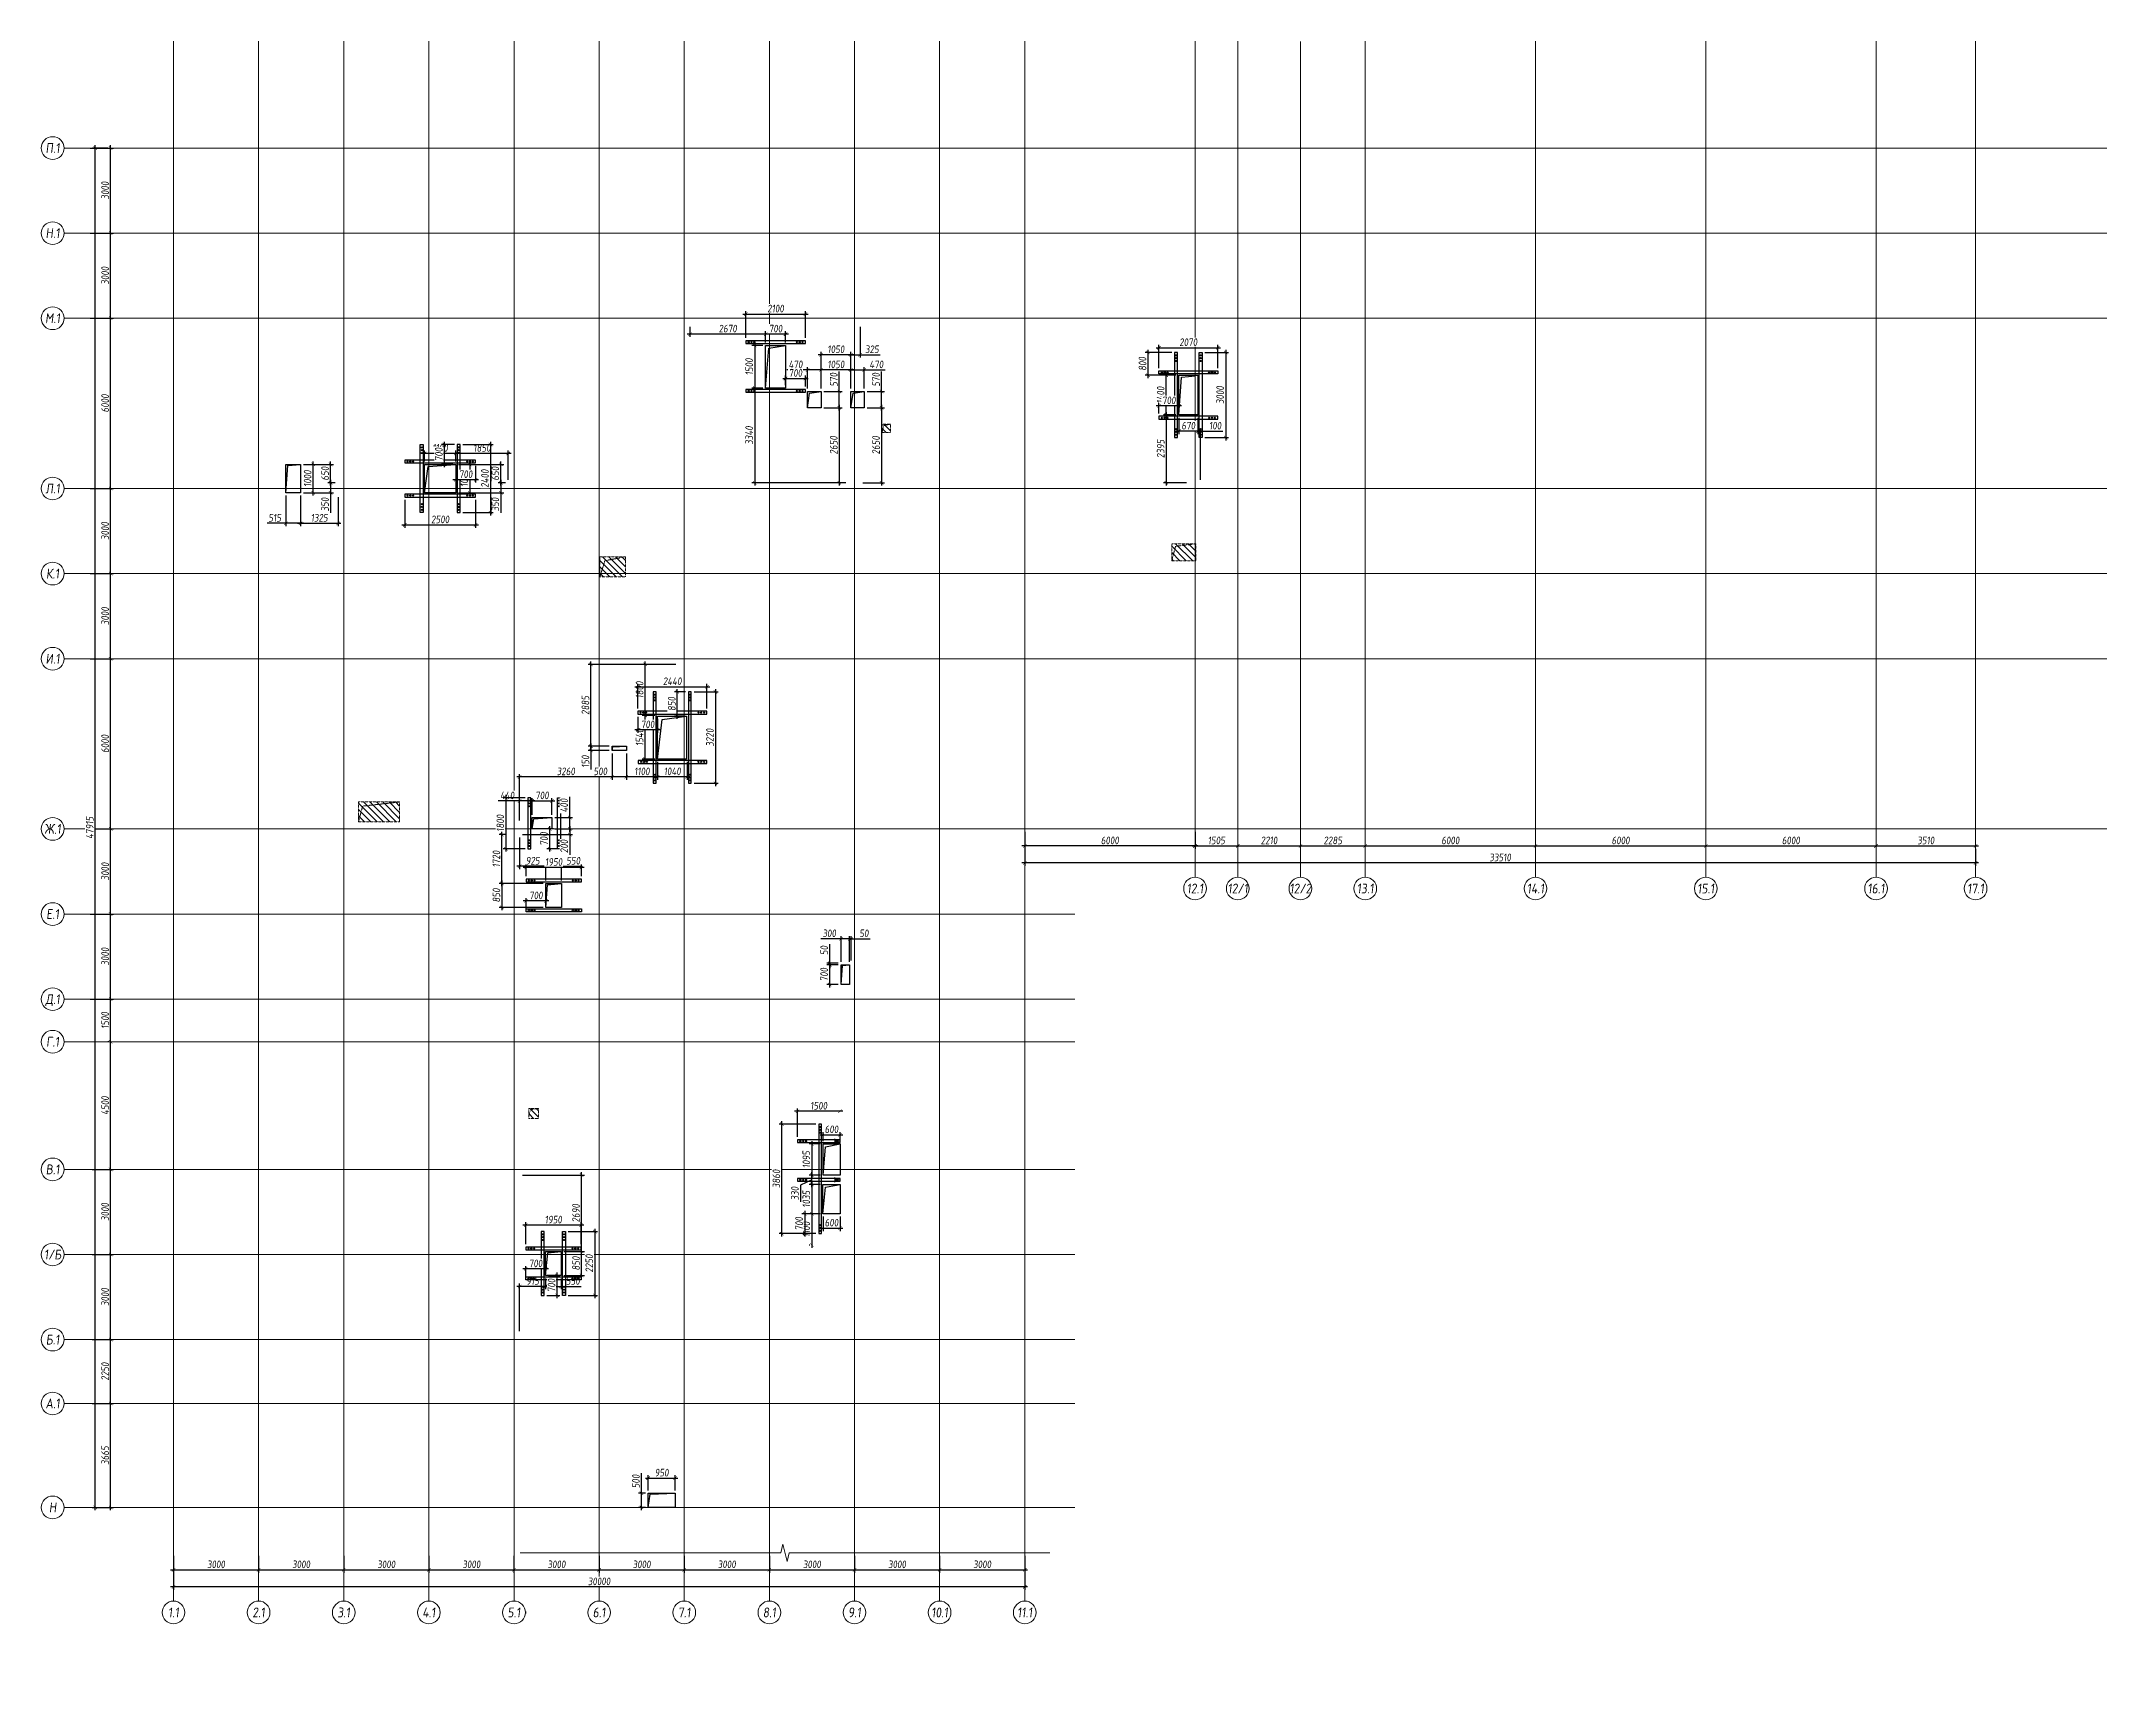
# Model space of a CAD drawing. Header units: millimetres. Extents: x -233751 to 529254, y -907864 to 285890.
# Drawn here: x -222891 to -150104, y -123915 to -65637 of the extents above; entities that cross this region are included whole.
import ezdxf
from ezdxf.enums import TextEntityAlignment as Align

# ---------------------------------------------------------------- set-up
doc = ezdxf.new("R2010")
doc.units = ezdxf.units.MM
doc.linetypes.add('ADSK_Штриховая_ш2 п1', pattern=[3, 2, -1])
doc.linetypes.add('осевая', pattern=[2, 1.25, -0.25, 0.25, -0.25])
doc.layers.get('0').update_dxf_attribs({"lineweight": 30})
doc.layers.get('Defpoints').update_dxf_attribs({"lineweight": 0})
for name, color, linetype, lineweight in [('КР_Металл', 3, 'Continuous', 30), ('КР_Новые отверстия', 5, 'Continuous', 30), ('КР_Оси', 7, 'Continuous', 5), ('КР_Размеры отверстия', 7, 'Continuous', 5), ('КР_Размеры усиление', 1, 'Continuous', 5), ('КР_Сущ отверстия', 6, 'Continuous', 15), ('КР_Тонкая', 250, 'Continuous', 0)]:
    doc.layers.add(name, color=color, linetype=linetype, lineweight=lineweight)
doc.styles.add('ISOCPEUR', font='isocpeur.ttf', dxfattribs={"width": 0.85, "oblique": 7})
doc.dimstyles.new('R_100', dxfattribs={"dimtxt": 270, "dimasz": 120, "dimexe": 100, "dimexo": 100, "dimgap": 60, "dimtad": 1, "dimdec": 0, "dimrnd": 5, "dimzin": 0, "dimdsep": 46, "dimtxsty": 'ISOCPEUR', "dimblk": 'ARCHTICK', "dimcen": 0, "dimdle": 100, "dimclrd": 256, "dimclre": 256, "dimclrt": 256, "dimadec": 0, "dimazin": 0, "dimtfac": 2, "dimtdec": 0, "dimtmove": 0, "dimatfit": 3, "dimfxl": 1, "dimtvp": 3, "dimtfill": 1, "dimtolj": 1, "dimtzin": 0, "dimarcsym": 0})

# ---------------------------------------------------------------- blocks, each defined once
blk = doc.blocks.new('*U2176')
at = {"color": 0, "linetype": 'Continuous', "lineweight": -2}
blk.add_wipeout([(0, 0), (-449, 0), (-898, 0), (-1347, 0), (-1796, 0), (-2245, 0), (-2694, 0), (-3143, 0), (-3592, 0), (-4041, 0), (-4490, 0), (-4939, 0), (-5388, 0), (-5837, 0), (-6286, 0), (-6735, 0), (-7184, 0), (-7633, 0), (-8082, 0), (-8531, 0), (-8980, 0), (-8983, -15), (-8987, -30), (-8991, -45), (-8995, -60), (-8998, -75), (-9002, -90), (-9006, -105), (-9010, -120), (-9013, -135), (-9017, -150), (-9021, -165), (-9025, -180), (-9028, -195), (-9032, -210), (-9036, -225), (-9040, -240), (-9043, -255), (-9047, -270), (-9051, -285), (-9055, -300), (-9062, -270), (-9070, -240), (-9077, -210), (-9085, -180), (-9092, -150), (-9100, -120), (-9107, -90), (-9115, -60), (-9122, -30), (-9130, 0), (-9137, 30), (-9145, 60), (-9152, 90), (-9160, 120), (-9167, 150), (-9175, 180), (-9182, 210), (-9190, 240), (-9197, 270), (-9205, 300), (-9208, 285), (-9212, 270), (-9216, 255), (-9220, 240), (-9223, 225), (-9227, 210), (-9231, 195), (-9235, 180), (-9238, 165), (-9242, 150), (-9246, 135), (-9250, 120), (-9253, 105), (-9257, 90), (-9261, 75), (-9265, 60), (-9268, 45), (-9272, 30), (-9276, 15), (-9280, 0), (-9729, 0), (-10178, 0), (-10627, 0), (-11076, 0), (-11525, 0), (-11974, 0), (-12423, 0), (-12872, 0), (-13320, 0), (-13769, 0), (-14218, 0), (-14667, 0), (-15116, 0), (-15565, 0), (-16014, 0), (-16463, 0), (-16912, 0), (-17361, 0), (-17810, 0), (-18259, 0), (-18259, -5000), (0, -5000)], dxfattribs=at)
blk.add_lwpolyline([(200, 0), (0, 0), (-8980, 0), (-9055, -300), (-9205, 300), (-9280, 0), (-18259, 0), (-18459, 0)], dxfattribs=at)
blk = doc.blocks.new('*U2177')
at = {"color": 0, "linetype": 'Continuous', "lineweight": -2}
blk.add_line((-35117, 0), (-35617, 0), dxfattribs=at)
at = {"color": 0, "linetype": 'ByBlock', "lineweight": -2, "ltscale": 10}
blk.add_line((0, 0), (-35117, 0), dxfattribs=at)
at = {"color": 0, "linetype": 'Continuous', "lineweight": -2}
blk.add_circle((-36017, 0), 400, dxfattribs=at)
at = {"color": 0, "linetype": 'Continuous', "lineweight": -2, "style": 'ISOCPEUR', "oblique": 7, "width": 0.856383}
blk.add_text('Н', height=347, dxfattribs=at).set_placement((-36017, 0), align=Align.MIDDLE_CENTER)
blk = doc.blocks.new('*U2178')
at = {"color": 0, "linetype": 'Continuous', "lineweight": -2}
blk.add_line((-35117, 0), (-35617, 0), dxfattribs=at)
at = {"color": 0, "linetype": 'ByBlock', "lineweight": -2, "ltscale": 10}
blk.add_line((0, 0), (-35117, 0), dxfattribs=at)
at = {"color": 0, "linetype": 'Continuous', "lineweight": -2}
blk.add_circle((-36017, 0), 400, dxfattribs=at)
at = {"color": 0, "linetype": 'Continuous', "lineweight": -2, "style": 'ISOCPEUR', "oblique": 7, "width": 0.856383}
blk.add_text('А.1', height=347.4, dxfattribs=at).set_placement((-36017, 0), align=Align.MIDDLE_CENTER)
blk = doc.blocks.new('*U2179')
at = {"color": 0, "linetype": 'Continuous', "lineweight": -2}
blk.add_line((-35117, 0), (-35617, 0), dxfattribs=at)
at = {"color": 0, "linetype": 'ByBlock', "lineweight": -2, "ltscale": 10}
blk.add_line((0, 0), (-35117, 0), dxfattribs=at)
at = {"color": 0, "linetype": 'Continuous', "lineweight": -2}
blk.add_circle((-36017, 0), 400, dxfattribs=at)
at = {"color": 0, "linetype": 'Continuous', "lineweight": -2, "style": 'ISOCPEUR', "oblique": 7, "width": 0.856383}
blk.add_text('Б.1', height=347.4, dxfattribs=at).set_placement((-36017, 0), align=Align.MIDDLE_CENTER)
blk = doc.blocks.new('*U2180')
at = {"color": 0, "linetype": 'Continuous', "lineweight": -2}
blk.add_line((-35117, 0), (-35617, 0), dxfattribs=at)
at = {"color": 0, "linetype": 'ByBlock', "lineweight": -2, "ltscale": 10}
blk.add_line((0, 0), (-35117, 0), dxfattribs=at)
at = {"color": 0, "linetype": 'Continuous', "lineweight": -2}
blk.add_circle((-36017, 0), 400, dxfattribs=at)
at = {"color": 0, "linetype": 'Continuous', "lineweight": -2, "style": 'ISOCPEUR', "oblique": 7, "width": 0.856383}
blk.add_text('1/Б', height=347.4, dxfattribs=at).set_placement((-36017, 0), align=Align.MIDDLE_CENTER)
blk = doc.blocks.new('*U2181')
at = {"color": 0, "linetype": 'Continuous', "lineweight": -2}
blk.add_line((-35117, 0), (-35617, 0), dxfattribs=at)
at = {"color": 0, "linetype": 'ByBlock', "lineweight": -2, "ltscale": 10}
blk.add_line((0, 0), (-35117, 0), dxfattribs=at)
at = {"color": 0, "linetype": 'Continuous', "lineweight": -2}
blk.add_circle((-36017, 0), 400, dxfattribs=at)
at = {"color": 0, "linetype": 'Continuous', "lineweight": -2, "style": 'ISOCPEUR', "oblique": 7, "width": 0.856383}
blk.add_text('В.1', height=347.4, dxfattribs=at).set_placement((-36017, 0), align=Align.MIDDLE_CENTER)
blk = doc.blocks.new('_ArchTick')
at = {"color": 0, "linetype": 'ByBlock', "const_width": 0.15}
blk.add_lwpolyline([(-0.5, -0.5), (0.5, 0.5)], dxfattribs=at)
blk = doc.blocks.new('*D846')
at = {"layer": 'Defpoints', "color": 0, "transparency": 16777216}
for p in [(-221197, -113649), (-220447, -113649), (-221197, -117314)]:
    blk.add_point(p, dxfattribs=at)
at = {"layer": 'КР_Оси', "lineweight": -2, "transparency": 16777216}
for p, q in [((-221097, -113649), (-220347, -113649)), ((-220447, -117414), (-220447, -113549)), ((-221097, -117314), (-220347, -117314))]:
    blk.add_line(p, q, dxfattribs=at)
at = {"layer": 'КР_Оси', "lineweight": -2, "transparency": 16777216, "xscale": 120, "yscale": 120, "zscale": 120}
for p, rotation in [((-220447, -113649), 90), ((-220447, -117314), 270)]:
    blk.add_blockref('_ArchTick', p, dxfattribs=dict(at, rotation=rotation))
at = {"layer": 'КР_Оси', "transparency": 16777216, "insert": (-220642, -115482), "char_height": 270, "attachment_point": 5, "rotation": 90, "style": 'ISOCPEUR', "bg_fill": 3, "box_fill_scale": 1.1, "bg_fill_color": 256, "bg_fill_true_color": 13158600, "bg_fill_transparency": 0}
blk.add_mtext('\\A1;3665', dxfattribs=at)
blk = doc.blocks.new('*D847')
at = {"layer": 'Defpoints', "color": 0, "transparency": 16777216}
for p in [(-221197, -111399), (-220447, -111399), (-221197, -113649)]:
    blk.add_point(p, dxfattribs=at)
at = {"layer": 'КР_Оси', "lineweight": -2, "transparency": 16777216}
for p, q in [((-220447, -113749), (-220447, -111299)), ((-221097, -111399), (-220347, -111399)), ((-221097, -113649), (-220347, -113649))]:
    blk.add_line(p, q, dxfattribs=at)
at = {"layer": 'КР_Оси', "lineweight": -2, "transparency": 16777216, "xscale": 120, "yscale": 120, "zscale": 120}
for p, rotation in [((-220447, -111399), 90), ((-220447, -113649), 270)]:
    blk.add_blockref('_ArchTick', p, dxfattribs=dict(at, rotation=rotation))
at = {"layer": 'КР_Оси', "transparency": 16777216, "insert": (-220642, -112524), "char_height": 270, "attachment_point": 5, "rotation": 90, "style": 'ISOCPEUR', "bg_fill": 3, "box_fill_scale": 1.1, "bg_fill_color": 256, "bg_fill_true_color": 13158600, "bg_fill_transparency": 0}
blk.add_mtext('\\A1;2250', dxfattribs=at)
blk = doc.blocks.new('*D848')
at = {"layer": 'Defpoints', "color": 0, "transparency": 16777216}
for p in [(-221197, -108399), (-220447, -108399), (-221197, -111399)]:
    blk.add_point(p, dxfattribs=at)
at = {"layer": 'КР_Оси', "lineweight": -2, "transparency": 16777216}
for p, q in [((-221097, -108399), (-220347, -108399)), ((-220447, -111499), (-220447, -108299)), ((-221097, -111399), (-220347, -111399))]:
    blk.add_line(p, q, dxfattribs=at)
at = {"layer": 'КР_Оси', "lineweight": -2, "transparency": 16777216, "xscale": 120, "yscale": 120, "zscale": 120}
for p, rotation in [((-220447, -108399), 90), ((-220447, -111399), 270)]:
    blk.add_blockref('_ArchTick', p, dxfattribs=dict(at, rotation=rotation))
at = {"layer": 'КР_Оси', "transparency": 16777216, "insert": (-220642, -109899), "char_height": 270, "attachment_point": 5, "rotation": 90, "style": 'ISOCPEUR', "bg_fill": 3, "box_fill_scale": 1.1, "bg_fill_color": 256, "bg_fill_true_color": 13158600, "bg_fill_transparency": 0}
blk.add_mtext('\\A1;3000', dxfattribs=at)
blk = doc.blocks.new('*D849')
at = {"layer": 'Defpoints', "color": 0, "transparency": 16777216}
for p in [(-221197, -105399), (-220447, -105399), (-221197, -108399)]:
    blk.add_point(p, dxfattribs=at)
at = {"layer": 'КР_Оси', "lineweight": -2, "transparency": 16777216}
for p, q in [((-221097, -105399), (-220347, -105399)), ((-220447, -108499), (-220447, -105299)), ((-221097, -108399), (-220347, -108399))]:
    blk.add_line(p, q, dxfattribs=at)
at = {"layer": 'КР_Оси', "lineweight": -2, "transparency": 16777216, "xscale": 120, "yscale": 120, "zscale": 120}
for p, rotation in [((-220447, -105399), 90), ((-220447, -108399), 270)]:
    blk.add_blockref('_ArchTick', p, dxfattribs=dict(at, rotation=rotation))
at = {"layer": 'КР_Оси', "transparency": 16777216, "insert": (-220642, -106899), "char_height": 270, "attachment_point": 5, "rotation": 90, "style": 'ISOCPEUR', "bg_fill": 3, "box_fill_scale": 1.1, "bg_fill_color": 256, "bg_fill_true_color": 13158600, "bg_fill_transparency": 0}
blk.add_mtext('\\A1;3000', dxfattribs=at)
blk = doc.blocks.new('*U2182')
at = {"color": 0, "linetype": 'Continuous', "lineweight": -2}
blk.add_line((-35117, 0), (-35617, 0), dxfattribs=at)
at = {"color": 0, "linetype": 'ByBlock', "lineweight": -2, "ltscale": 10}
blk.add_line((0, 0), (-35117, 0), dxfattribs=at)
at = {"color": 0, "linetype": 'Continuous', "lineweight": -2}
blk.add_circle((-36017, 0), 400, dxfattribs=at)
at = {"color": 0, "linetype": 'Continuous', "lineweight": -2, "style": 'ISOCPEUR', "oblique": 7, "width": 0.856383}
blk.add_text('Г.1', height=347.4, dxfattribs=at).set_placement((-36017, 0), align=Align.MIDDLE_CENTER)
blk = doc.blocks.new('*U2183')
at = {"color": 0, "linetype": 'Continuous', "lineweight": -2}
blk.add_line((-35117, 0), (-35617, 0), dxfattribs=at)
at = {"color": 0, "linetype": 'ByBlock', "lineweight": -2, "ltscale": 10}
blk.add_line((0, 0), (-35117, 0), dxfattribs=at)
at = {"color": 0, "linetype": 'Continuous', "lineweight": -2}
blk.add_circle((-36017, 0), 400, dxfattribs=at)
at = {"color": 0, "linetype": 'Continuous', "lineweight": -2, "style": 'ISOCPEUR', "oblique": 7, "width": 0.856383}
blk.add_text('Д.1', height=347.4, dxfattribs=at).set_placement((-36017, 0), align=Align.MIDDLE_CENTER)
blk = doc.blocks.new('*U2184')
at = {"color": 0, "linetype": 'Continuous', "lineweight": -2}
blk.add_line((-35117, 0), (-35617, 0), dxfattribs=at)
at = {"color": 0, "linetype": 'ByBlock', "lineweight": -2, "ltscale": 10}
blk.add_line((0, 0), (-35117, 0), dxfattribs=at)
at = {"color": 0, "linetype": 'Continuous', "lineweight": -2}
blk.add_circle((-36017, 0), 400, dxfattribs=at)
at = {"color": 0, "linetype": 'Continuous', "lineweight": -2, "style": 'ISOCPEUR', "oblique": 7, "width": 0.856383}
blk.add_text('Е.1', height=347.4, dxfattribs=at).set_placement((-36017, 0), align=Align.MIDDLE_CENTER)
blk = doc.blocks.new('*U2185')
at = {"color": 0, "linetype": 'Continuous', "lineweight": -2}
blk.add_line((-71487, 0), (-71987, 0), dxfattribs=at)
at = {"color": 0, "linetype": 'ByBlock', "lineweight": -2, "ltscale": 10}
blk.add_line((0, 0), (-71487, 0), dxfattribs=at)
at = {"color": 0, "linetype": 'Continuous', "lineweight": -2}
blk.add_circle((-72387, 0), 400, dxfattribs=at)
at = {"color": 0, "linetype": 'Continuous', "lineweight": -2, "style": 'ISOCPEUR', "oblique": 7, "width": 0.856383}
blk.add_text('Ж.1', height=347.4, dxfattribs=at).set_placement((-72387, 0), align=Align.MIDDLE_CENTER)
blk = doc.blocks.new('*U2186')
at = {"color": 0, "linetype": 'Continuous', "lineweight": -2}
blk.add_line((-71487, 0), (-71987, 0), dxfattribs=at)
at = {"color": 0, "linetype": 'ByBlock', "lineweight": -2, "ltscale": 10}
blk.add_line((0, 0), (-71487, 0), dxfattribs=at)
at = {"color": 0, "linetype": 'Continuous', "lineweight": -2}
blk.add_circle((-72387, 0), 400, dxfattribs=at)
at = {"color": 0, "linetype": 'Continuous', "lineweight": -2, "style": 'ISOCPEUR', "oblique": 7, "width": 0.856383}
blk.add_text('И.1', height=347.4, dxfattribs=at).set_placement((-72387, 0), align=Align.MIDDLE_CENTER)
blk = doc.blocks.new('*U2187')
at = {"color": 0, "linetype": 'Continuous', "lineweight": -2}
blk.add_line((-71487, 0), (-71987, 0), dxfattribs=at)
at = {"color": 0, "linetype": 'ByBlock', "lineweight": -2, "ltscale": 10}
blk.add_line((0, 0), (-71487, 0), dxfattribs=at)
at = {"color": 0, "linetype": 'Continuous', "lineweight": -2}
blk.add_circle((-72387, 0), 400, dxfattribs=at)
at = {"color": 0, "linetype": 'Continuous', "lineweight": -2, "style": 'ISOCPEUR', "oblique": 7, "width": 0.856383}
blk.add_text('К.1', height=347.4, dxfattribs=at).set_placement((-72387, 0), align=Align.MIDDLE_CENTER)
blk = doc.blocks.new('*U2188')
at = {"color": 0, "linetype": 'Continuous', "lineweight": -2}
blk.add_line((-71487, 0), (-71987, 0), dxfattribs=at)
at = {"color": 0, "linetype": 'ByBlock', "lineweight": -2, "ltscale": 10}
blk.add_line((0, 0), (-71487, 0), dxfattribs=at)
at = {"color": 0, "linetype": 'Continuous', "lineweight": -2}
blk.add_circle((-72387, 0), 400, dxfattribs=at)
at = {"color": 0, "linetype": 'Continuous', "lineweight": -2, "style": 'ISOCPEUR', "oblique": 7, "width": 0.856383}
blk.add_text('Л.1', height=347.4, dxfattribs=at).set_placement((-72387, 0), align=Align.MIDDLE_CENTER)
blk = doc.blocks.new('*U2189')
at = {"color": 0, "linetype": 'Continuous', "lineweight": -2}
blk.add_line((-71487, 0), (-71987, 0), dxfattribs=at)
at = {"color": 0, "linetype": 'ByBlock', "lineweight": -2, "ltscale": 10}
blk.add_line((0, 0), (-71487, 0), dxfattribs=at)
at = {"color": 0, "linetype": 'Continuous', "lineweight": -2}
blk.add_circle((-72387, 0), 400, dxfattribs=at)
at = {"color": 0, "linetype": 'Continuous', "lineweight": -2, "style": 'ISOCPEUR', "oblique": 7, "width": 0.856383}
blk.add_text('М.1', height=347.4, dxfattribs=at).set_placement((-72387, 0), align=Align.MIDDLE_CENTER)
blk = doc.blocks.new('*U2190')
at = {"color": 0, "linetype": 'Continuous', "lineweight": -2}
blk.add_line((-71487, 0), (-71987, 0), dxfattribs=at)
at = {"color": 0, "linetype": 'ByBlock', "lineweight": -2, "ltscale": 10}
blk.add_line((0, 0), (-71487, 0), dxfattribs=at)
at = {"color": 0, "linetype": 'Continuous', "lineweight": -2}
blk.add_circle((-72387, 0), 400, dxfattribs=at)
at = {"color": 0, "linetype": 'Continuous', "lineweight": -2, "style": 'ISOCPEUR', "oblique": 7, "width": 0.856383}
blk.add_text('Н.1', height=347.4, dxfattribs=at).set_placement((-72387, 0), align=Align.MIDDLE_CENTER)
blk = doc.blocks.new('*U2191')
at = {"color": 0, "linetype": 'Continuous', "lineweight": -2}
blk.add_line((-71487, 0), (-71987, 0), dxfattribs=at)
at = {"color": 0, "linetype": 'ByBlock', "lineweight": -2, "ltscale": 10}
blk.add_line((0, 0), (-71487, 0), dxfattribs=at)
at = {"color": 0, "linetype": 'Continuous', "lineweight": -2}
blk.add_circle((-72387, 0), 400, dxfattribs=at)
at = {"color": 0, "linetype": 'Continuous', "lineweight": -2, "style": 'ISOCPEUR', "oblique": 7, "width": 0.856383}
blk.add_text('П.1', height=347.4, dxfattribs=at).set_placement((-72387, 0), align=Align.MIDDLE_CENTER)
blk = doc.blocks.new('*U2192')
at = {"color": 0, "linetype": 'ByBlock', "lineweight": -2, "ltscale": 10}
blk.add_line((0, 0), (0, -53278), dxfattribs=at)
at = {"color": 0, "linetype": 'Continuous', "lineweight": -2}
for p, q in [((0, -53278), (0, -54478)), ((0, -54478), (0, -54978))]:
    blk.add_line(p, q, dxfattribs=at)
blk.add_circle((0, -55378), 400, dxfattribs=at)
at = {"color": 0, "linetype": 'Continuous', "lineweight": -2, "style": 'ISOCPEUR', "oblique": 7, "width": 0.856383}
blk.add_text('1.1', height=347.4, dxfattribs=at).set_placement((0, -55378), align=Align.MIDDLE_CENTER)
blk = doc.blocks.new('*U2193')
at = {"color": 0, "linetype": 'ByBlock', "lineweight": -2, "ltscale": 10}
blk.add_line((0, 0), (0, -53278), dxfattribs=at)
at = {"color": 0, "linetype": 'Continuous', "lineweight": -2}
for p, q in [((0, -53278), (0, -54478)), ((0, -54478), (0, -54978))]:
    blk.add_line(p, q, dxfattribs=at)
blk.add_circle((0, -55378), 400, dxfattribs=at)
at = {"color": 0, "linetype": 'Continuous', "lineweight": -2, "style": 'ISOCPEUR', "oblique": 7, "width": 0.856383}
blk.add_text('2.1', height=347.4, dxfattribs=at).set_placement((0, -55378), align=Align.MIDDLE_CENTER)
blk = doc.blocks.new('*U2194')
at = {"color": 0, "linetype": 'ByBlock', "lineweight": -2, "ltscale": 10}
blk.add_line((0, 0), (0, -53278), dxfattribs=at)
at = {"color": 0, "linetype": 'Continuous', "lineweight": -2}
for p, q in [((0, -53278), (0, -54478)), ((0, -54478), (0, -54978))]:
    blk.add_line(p, q, dxfattribs=at)
blk.add_circle((0, -55378), 400, dxfattribs=at)
at = {"color": 0, "linetype": 'Continuous', "lineweight": -2, "style": 'ISOCPEUR', "oblique": 7, "width": 0.856383}
blk.add_text('3.1', height=347.4, dxfattribs=at).set_placement((0, -55378), align=Align.MIDDLE_CENTER)
blk = doc.blocks.new('*U2195')
at = {"color": 0, "linetype": 'ByBlock', "lineweight": -2, "ltscale": 10}
blk.add_line((0, 0), (0, -53278), dxfattribs=at)
at = {"color": 0, "linetype": 'Continuous', "lineweight": -2}
for p, q in [((0, -53278), (0, -54478)), ((0, -54478), (0, -54978))]:
    blk.add_line(p, q, dxfattribs=at)
blk.add_circle((0, -55378), 400, dxfattribs=at)
at = {"color": 0, "linetype": 'Continuous', "lineweight": -2, "style": 'ISOCPEUR', "oblique": 7, "width": 0.856383}
blk.add_text('4.1', height=347.4, dxfattribs=at).set_placement((0, -55378), align=Align.MIDDLE_CENTER)
blk = doc.blocks.new('*U2196')
at = {"color": 0, "linetype": 'ByBlock', "lineweight": -2, "ltscale": 10}
blk.add_line((0, 0), (0, -53278), dxfattribs=at)
at = {"color": 0, "linetype": 'Continuous', "lineweight": -2}
for p, q in [((0, -53278), (0, -54478)), ((0, -54478), (0, -54978))]:
    blk.add_line(p, q, dxfattribs=at)
blk.add_circle((0, -55378), 400, dxfattribs=at)
at = {"color": 0, "linetype": 'Continuous', "lineweight": -2, "style": 'ISOCPEUR', "oblique": 7, "width": 0.856383}
blk.add_text('5.1', height=347.4, dxfattribs=at).set_placement((0, -55378), align=Align.MIDDLE_CENTER)
blk = doc.blocks.new('*U2197')
at = {"color": 0, "linetype": 'ByBlock', "lineweight": -2, "ltscale": 10}
blk.add_line((0, 0), (0, -53278), dxfattribs=at)
at = {"color": 0, "linetype": 'Continuous', "lineweight": -2}
for p, q in [((0, -53278), (0, -54478)), ((0, -54478), (0, -54978))]:
    blk.add_line(p, q, dxfattribs=at)
blk.add_circle((0, -55378), 400, dxfattribs=at)
at = {"color": 0, "linetype": 'Continuous', "lineweight": -2, "style": 'ISOCPEUR', "oblique": 7, "width": 0.856383}
blk.add_text('6.1', height=347.4, dxfattribs=at).set_placement((0, -55378), align=Align.MIDDLE_CENTER)
blk = doc.blocks.new('*U2198')
at = {"color": 0, "linetype": 'ByBlock', "lineweight": -2, "ltscale": 10}
blk.add_line((0, 0), (0, -53278), dxfattribs=at)
at = {"color": 0, "linetype": 'Continuous', "lineweight": -2}
for p, q in [((0, -53278), (0, -54478)), ((0, -54478), (0, -54978))]:
    blk.add_line(p, q, dxfattribs=at)
blk.add_circle((0, -55378), 400, dxfattribs=at)
at = {"color": 0, "linetype": 'Continuous', "lineweight": -2, "style": 'ISOCPEUR', "oblique": 7, "width": 0.856383}
blk.add_text('7.1', height=347.4, dxfattribs=at).set_placement((0, -55378), align=Align.MIDDLE_CENTER)
blk = doc.blocks.new('*U2199')
at = {"color": 0, "linetype": 'ByBlock', "lineweight": -2, "ltscale": 10}
blk.add_line((0, 0), (0, -53278), dxfattribs=at)
at = {"color": 0, "linetype": 'Continuous', "lineweight": -2}
for p, q in [((0, -53278), (0, -54478)), ((0, -54478), (0, -54978))]:
    blk.add_line(p, q, dxfattribs=at)
blk.add_circle((0, -55378), 400, dxfattribs=at)
at = {"color": 0, "linetype": 'Continuous', "lineweight": -2, "style": 'ISOCPEUR', "oblique": 7, "width": 0.856383}
blk.add_text('8.1', height=347.4, dxfattribs=at).set_placement((0, -55378), align=Align.MIDDLE_CENTER)
blk = doc.blocks.new('*U2200')
at = {"color": 0, "linetype": 'ByBlock', "lineweight": -2, "ltscale": 10}
blk.add_line((0, 0), (0, -53278), dxfattribs=at)
at = {"color": 0, "linetype": 'Continuous', "lineweight": -2}
for p, q in [((0, -53278), (0, -54478)), ((0, -54478), (0, -54978))]:
    blk.add_line(p, q, dxfattribs=at)
blk.add_circle((0, -55378), 400, dxfattribs=at)
at = {"color": 0, "linetype": 'Continuous', "lineweight": -2, "style": 'ISOCPEUR', "oblique": 7, "width": 0.856383}
blk.add_text('9.1', height=347.4, dxfattribs=at).set_placement((0, -55378), align=Align.MIDDLE_CENTER)
blk = doc.blocks.new('*U2201')
at = {"color": 0, "linetype": 'ByBlock', "lineweight": -2, "ltscale": 10}
blk.add_line((0, 0), (0, -53278), dxfattribs=at)
at = {"color": 0, "linetype": 'Continuous', "lineweight": -2}
for p, q in [((0, -53278), (0, -54478)), ((0, -54478), (0, -54978))]:
    blk.add_line(p, q, dxfattribs=at)
blk.add_circle((0, -55378), 400, dxfattribs=at)
at = {"color": 0, "linetype": 'Continuous', "lineweight": -2, "style": 'ISOCPEUR', "oblique": 7, "width": 0.856383}
blk.add_text('10.1', height=347.4, dxfattribs=at).set_placement((0, -55378), align=Align.MIDDLE_CENTER)
blk = doc.blocks.new('*U2202')
at = {"color": 0, "linetype": 'ByBlock', "lineweight": -2, "ltscale": 10}
blk.add_line((0, 0), (0, -53278), dxfattribs=at)
at = {"color": 0, "linetype": 'Continuous', "lineweight": -2}
for p, q in [((0, -53278), (0, -54478)), ((0, -54478), (0, -54978))]:
    blk.add_line(p, q, dxfattribs=at)
blk.add_circle((0, -55378), 400, dxfattribs=at)
at = {"color": 0, "linetype": 'Continuous', "lineweight": -2, "style": 'ISOCPEUR', "oblique": 7, "width": 0.856383}
blk.add_text('11.1', height=347.4, dxfattribs=at).set_placement((0, -55378), align=Align.MIDDLE_CENTER)
blk = doc.blocks.new('*U2203')
at = {"color": 0, "linetype": 'ByBlock', "lineweight": -2, "ltscale": 10}
blk.add_line((0, 0), (0, -27762), dxfattribs=at)
at = {"color": 0, "linetype": 'Continuous', "lineweight": -2}
for p, q in [((0, -27762), (0, -28962)), ((0, -28962), (0, -29462))]:
    blk.add_line(p, q, dxfattribs=at)
blk.add_circle((0, -29862), 400, dxfattribs=at)
at = {"color": 0, "linetype": 'Continuous', "lineweight": -2, "style": 'ISOCPEUR', "oblique": 7, "width": 0.856383}
blk.add_text('12.1', height=347.4, dxfattribs=at).set_placement((0, -29862), align=Align.MIDDLE_CENTER)
blk = doc.blocks.new('*U2204')
at = {"color": 0, "linetype": 'ByBlock', "lineweight": -2, "ltscale": 10}
blk.add_line((0, 0), (0, -27762), dxfattribs=at)
at = {"color": 0, "linetype": 'Continuous', "lineweight": -2}
for p, q in [((0, -27762), (0, -28962)), ((0, -28962), (0, -29462))]:
    blk.add_line(p, q, dxfattribs=at)
blk.add_circle((0, -29862), 400, dxfattribs=at)
at = {"color": 0, "linetype": 'Continuous', "lineweight": -2, "style": 'ISOCPEUR', "oblique": 7, "width": 0.856383}
blk.add_text('12/1', height=347.4, dxfattribs=at).set_placement((0, -29862), align=Align.MIDDLE_CENTER)
blk = doc.blocks.new('*U2205')
at = {"color": 0, "linetype": 'ByBlock', "lineweight": -2, "ltscale": 10}
blk.add_line((0, 0), (0, -27761.01608), dxfattribs=at)
at = {"color": 0, "linetype": 'Continuous', "lineweight": -2}
for p, q in [((0, -27761.01608), (0, -28961.01608)), ((0, -28961.01608), (0, -29461.01608))]:
    blk.add_line(p, q, dxfattribs=at)
blk.add_circle((0, -29861.01608), 400, dxfattribs=at)
at = {"color": 0, "linetype": 'Continuous', "lineweight": -2, "style": 'ISOCPEUR', "oblique": 7, "width": 0.856383}
blk.add_text('12/2', height=347.391153, dxfattribs=at).set_placement((0, -29861.01608), align=Align.MIDDLE_CENTER)
blk = doc.blocks.new('*U2206')
at = {"color": 0, "linetype": 'ByBlock', "lineweight": -2, "ltscale": 10}
blk.add_line((0, 0), (0, -27762), dxfattribs=at)
at = {"color": 0, "linetype": 'Continuous', "lineweight": -2}
for p, q in [((0, -27762), (0, -28962)), ((0, -28962), (0, -29462))]:
    blk.add_line(p, q, dxfattribs=at)
blk.add_circle((0, -29862), 400, dxfattribs=at)
at = {"color": 0, "linetype": 'Continuous', "lineweight": -2, "style": 'ISOCPEUR', "oblique": 7, "width": 0.856383}
blk.add_text('13.1', height=347.4, dxfattribs=at).set_placement((0, -29862), align=Align.MIDDLE_CENTER)
blk = doc.blocks.new('*U2207')
at = {"color": 0, "linetype": 'ByBlock', "lineweight": -2, "ltscale": 10}
blk.add_line((0, 0), (0, -27762), dxfattribs=at)
at = {"color": 0, "linetype": 'Continuous', "lineweight": -2}
for p, q in [((0, -27762), (0, -28962)), ((0, -28962), (0, -29462))]:
    blk.add_line(p, q, dxfattribs=at)
blk.add_circle((0, -29862), 400, dxfattribs=at)
at = {"color": 0, "linetype": 'Continuous', "lineweight": -2, "style": 'ISOCPEUR', "oblique": 7, "width": 0.856383}
blk.add_text('14.1', height=347.4, dxfattribs=at).set_placement((0, -29862), align=Align.MIDDLE_CENTER)
blk = doc.blocks.new('*U2208')
at = {"color": 0, "linetype": 'ByBlock', "lineweight": -2, "ltscale": 10}
blk.add_line((0, 0), (0, -27762), dxfattribs=at)
at = {"color": 0, "linetype": 'Continuous', "lineweight": -2}
for p, q in [((0, -27762), (0, -28962)), ((0, -28962), (0, -29462))]:
    blk.add_line(p, q, dxfattribs=at)
blk.add_circle((0, -29862), 400, dxfattribs=at)
at = {"color": 0, "linetype": 'Continuous', "lineweight": -2, "style": 'ISOCPEUR', "oblique": 7, "width": 0.856383}
blk.add_text('15.1', height=347.4, dxfattribs=at).set_placement((0, -29862), align=Align.MIDDLE_CENTER)
blk = doc.blocks.new('*U2209')
at = {"color": 0, "linetype": 'ByBlock', "lineweight": -2, "ltscale": 10}
blk.add_line((0, 0), (0, -27762), dxfattribs=at)
at = {"color": 0, "linetype": 'Continuous', "lineweight": -2}
for p, q in [((0, -27762), (0, -28962)), ((0, -28962), (0, -29462))]:
    blk.add_line(p, q, dxfattribs=at)
blk.add_circle((0, -29862), 400, dxfattribs=at)
at = {"color": 0, "linetype": 'Continuous', "lineweight": -2, "style": 'ISOCPEUR', "oblique": 7, "width": 0.856383}
blk.add_text('16.1', height=347.4, dxfattribs=at).set_placement((0, -29862), align=Align.MIDDLE_CENTER)
blk = doc.blocks.new('*U2210')
at = {"color": 0, "linetype": 'ByBlock', "lineweight": -2, "ltscale": 10}
blk.add_line((0, 0), (0, -27762), dxfattribs=at)
at = {"color": 0, "linetype": 'Continuous', "lineweight": -2}
for p, q in [((0, -27762), (0, -28962)), ((0, -28962), (0, -29462))]:
    blk.add_line(p, q, dxfattribs=at)
blk.add_circle((0, -29862), 400, dxfattribs=at)
at = {"color": 0, "linetype": 'Continuous', "lineweight": -2, "style": 'ISOCPEUR', "oblique": 7, "width": 0.856383}
blk.add_text('17.1', height=347.4, dxfattribs=at).set_placement((0, -29862), align=Align.MIDDLE_CENTER)
blk = doc.blocks.new('*D850')
at = {"layer": 'Defpoints', "color": 0, "transparency": 16777216}
for p in [(-220447, -100899), (-220415, -100899), (-221197, -105399)]:
    blk.add_point(p, dxfattribs=at)
at = {"layer": 'КР_Оси', "lineweight": -2, "transparency": 16777216}
for p, q in [((-220515, -100899), (-220547, -100899)), ((-220447, -105499), (-220447, -100799)), ((-221097, -105399), (-220347, -105399))]:
    blk.add_line(p, q, dxfattribs=at)
at = {"layer": 'КР_Оси', "lineweight": -2, "transparency": 16777216, "xscale": 120, "yscale": 120, "zscale": 120}
for p, rotation in [((-220447, -100899), 90), ((-220447, -105399), 270)]:
    blk.add_blockref('_ArchTick', p, dxfattribs=dict(at, rotation=rotation))
at = {"layer": 'КР_Оси', "transparency": 16777216, "insert": (-220642, -103149), "char_height": 270, "attachment_point": 5, "rotation": 90, "style": 'ISOCPEUR', "bg_fill": 3, "box_fill_scale": 1.1, "bg_fill_color": 256, "bg_fill_true_color": 13158600, "bg_fill_transparency": 0}
blk.add_mtext('\\A1;4500', dxfattribs=at)
blk = doc.blocks.new('*D851')
at = {"layer": 'Defpoints', "color": 0, "transparency": 16777216}
for p in [(-221266, -99399), (-220447, -99399), (-220415, -100899)]:
    blk.add_point(p, dxfattribs=at)
at = {"layer": 'КР_Оси', "lineweight": -2, "transparency": 16777216}
for p, q in [((-221166, -99399), (-220347, -99399)), ((-220447, -100999), (-220447, -99299)), ((-220515, -100899), (-220547, -100899))]:
    blk.add_line(p, q, dxfattribs=at)
at = {"layer": 'КР_Оси', "lineweight": -2, "transparency": 16777216, "xscale": 120, "yscale": 120, "zscale": 120}
for p, rotation in [((-220447, -99399), 90), ((-220447, -100899), 270)]:
    blk.add_blockref('_ArchTick', p, dxfattribs=dict(at, rotation=rotation))
at = {"layer": 'КР_Оси', "transparency": 16777216, "insert": (-220642, -100149), "char_height": 270, "attachment_point": 5, "rotation": 90, "style": 'ISOCPEUR', "bg_fill": 3, "box_fill_scale": 1.1, "bg_fill_color": 256, "bg_fill_true_color": 13158600, "bg_fill_transparency": 0}
blk.add_mtext('\\A1;1500', dxfattribs=at)
blk = doc.blocks.new('*D852')
at = {"layer": 'Defpoints', "color": 0, "transparency": 16777216}
for p in [(-221266, -96399), (-220447, -96399), (-221266, -99399)]:
    blk.add_point(p, dxfattribs=at)
at = {"layer": 'КР_Оси', "lineweight": -2, "transparency": 16777216}
for p, q in [((-221166, -96399), (-220347, -96399)), ((-220447, -99499), (-220447, -96299)), ((-221166, -99399), (-220347, -99399))]:
    blk.add_line(p, q, dxfattribs=at)
at = {"layer": 'КР_Оси', "lineweight": -2, "transparency": 16777216, "xscale": 120, "yscale": 120, "zscale": 120}
for p, rotation in [((-220447, -96399), 90), ((-220447, -99399), 270)]:
    blk.add_blockref('_ArchTick', p, dxfattribs=dict(at, rotation=rotation))
at = {"layer": 'КР_Оси', "transparency": 16777216, "insert": (-220642, -97899), "char_height": 270, "attachment_point": 5, "rotation": 90, "style": 'ISOCPEUR', "bg_fill": 3, "box_fill_scale": 1.1, "bg_fill_color": 256, "bg_fill_true_color": 13158600, "bg_fill_transparency": 0}
blk.add_mtext('\\A1;3000', dxfattribs=at)
blk = doc.blocks.new('*D853')
at = {"layer": 'Defpoints', "color": 0, "transparency": 16777216}
for p in [(-221266, -93399), (-220447, -93399), (-221266, -96399)]:
    blk.add_point(p, dxfattribs=at)
at = {"layer": 'КР_Оси', "lineweight": -2, "transparency": 16777216}
for p, q in [((-221166, -93399), (-220347, -93399)), ((-220447, -96499), (-220447, -93299)), ((-221166, -96399), (-220347, -96399))]:
    blk.add_line(p, q, dxfattribs=at)
at = {"layer": 'КР_Оси', "lineweight": -2, "transparency": 16777216, "xscale": 120, "yscale": 120, "zscale": 120}
for p, rotation in [((-220447, -93399), 90), ((-220447, -96399), 270)]:
    blk.add_blockref('_ArchTick', p, dxfattribs=dict(at, rotation=rotation))
at = {"layer": 'КР_Оси', "transparency": 16777216, "insert": (-220642, -94899), "char_height": 270, "attachment_point": 5, "rotation": 90, "style": 'ISOCPEUR', "bg_fill": 3, "box_fill_scale": 1.1, "bg_fill_color": 256, "bg_fill_true_color": 13158600, "bg_fill_transparency": 0}
blk.add_mtext('\\A1;3000', dxfattribs=at)
blk = doc.blocks.new('*D854')
at = {"layer": 'Defpoints', "color": 0, "transparency": 16777216}
for p in [(-221266, -87399), (-220447, -87399), (-221266, -93399)]:
    blk.add_point(p, dxfattribs=at)
at = {"layer": 'КР_Оси', "lineweight": -2, "transparency": 16777216}
for p, q in [((-220447, -93499), (-220447, -87299)), ((-221166, -87399), (-220347, -87399)), ((-221166, -93399), (-220347, -93399))]:
    blk.add_line(p, q, dxfattribs=at)
at = {"layer": 'КР_Оси', "lineweight": -2, "transparency": 16777216, "xscale": 120, "yscale": 120, "zscale": 120}
for p, rotation in [((-220447, -87399), 90), ((-220447, -93399), 270)]:
    blk.add_blockref('_ArchTick', p, dxfattribs=dict(at, rotation=rotation))
at = {"layer": 'КР_Оси', "transparency": 16777216, "insert": (-220642, -90399), "char_height": 270, "attachment_point": 5, "rotation": 90, "style": 'ISOCPEUR', "bg_fill": 3, "box_fill_scale": 1.1, "bg_fill_color": 256, "bg_fill_true_color": 13158600, "bg_fill_transparency": 0}
blk.add_mtext('\\A1;6000', dxfattribs=at)
blk = doc.blocks.new('*D855')
at = {"layer": 'Defpoints', "color": 0, "transparency": 16777216}
for p in [(-221266, -84399), (-220447, -84399), (-221266, -87399)]:
    blk.add_point(p, dxfattribs=at)
at = {"layer": 'КР_Оси', "lineweight": -2, "transparency": 16777216}
for p, q in [((-221166, -84399), (-220347, -84399)), ((-220447, -87499), (-220447, -84299)), ((-221166, -87399), (-220347, -87399))]:
    blk.add_line(p, q, dxfattribs=at)
at = {"layer": 'КР_Оси', "lineweight": -2, "transparency": 16777216, "xscale": 120, "yscale": 120, "zscale": 120}
for p, rotation in [((-220447, -84399), 90), ((-220447, -87399), 270)]:
    blk.add_blockref('_ArchTick', p, dxfattribs=dict(at, rotation=rotation))
at = {"layer": 'КР_Оси', "transparency": 16777216, "insert": (-220642, -85899), "char_height": 270, "attachment_point": 5, "rotation": 90, "style": 'ISOCPEUR', "bg_fill": 3, "box_fill_scale": 1.1, "bg_fill_color": 256, "bg_fill_true_color": 13158600, "bg_fill_transparency": 0}
blk.add_mtext('\\A1;3000', dxfattribs=at)
blk = doc.blocks.new('*D856')
at = {"layer": 'Defpoints', "color": 0, "transparency": 16777216}
for p in [(-221266, -81399), (-220447, -81399), (-221266, -84399)]:
    blk.add_point(p, dxfattribs=at)
at = {"layer": 'КР_Оси', "lineweight": -2, "transparency": 16777216}
for p, q in [((-221166, -81399), (-220347, -81399)), ((-220447, -84499), (-220447, -81299)), ((-221166, -84399), (-220347, -84399))]:
    blk.add_line(p, q, dxfattribs=at)
at = {"layer": 'КР_Оси', "lineweight": -2, "transparency": 16777216, "xscale": 120, "yscale": 120, "zscale": 120}
for p, rotation in [((-220447, -81399), 90), ((-220447, -84399), 270)]:
    blk.add_blockref('_ArchTick', p, dxfattribs=dict(at, rotation=rotation))
at = {"layer": 'КР_Оси', "transparency": 16777216, "insert": (-220642, -82899), "char_height": 270, "attachment_point": 5, "rotation": 90, "style": 'ISOCPEUR', "bg_fill": 3, "box_fill_scale": 1.1, "bg_fill_color": 256, "bg_fill_true_color": 13158600, "bg_fill_transparency": 0}
blk.add_mtext('\\A1;3000', dxfattribs=at)
blk = doc.blocks.new('*D857')
at = {"layer": 'Defpoints', "color": 0, "transparency": 16777216}
for p in [(-221266, -75399), (-220447, -75399), (-221266, -81399)]:
    blk.add_point(p, dxfattribs=at)
at = {"layer": 'КР_Оси', "lineweight": -2, "transparency": 16777216}
for p, q in [((-221166, -75399), (-220347, -75399)), ((-220447, -81499), (-220447, -75299)), ((-221166, -81399), (-220347, -81399))]:
    blk.add_line(p, q, dxfattribs=at)
at = {"layer": 'КР_Оси', "lineweight": -2, "transparency": 16777216, "xscale": 120, "yscale": 120, "zscale": 120}
for p, rotation in [((-220447, -75399), 90), ((-220447, -81399), 270)]:
    blk.add_blockref('_ArchTick', p, dxfattribs=dict(at, rotation=rotation))
at = {"layer": 'КР_Оси', "transparency": 16777216, "insert": (-220642, -78399), "char_height": 270, "attachment_point": 5, "rotation": 90, "style": 'ISOCPEUR', "bg_fill": 3, "box_fill_scale": 1.1, "bg_fill_color": 256, "bg_fill_true_color": 13158600, "bg_fill_transparency": 0}
blk.add_mtext('\\A1;6000', dxfattribs=at)
blk = doc.blocks.new('*D858')
at = {"layer": 'Defpoints', "color": 0, "transparency": 16777216}
for p in [(-221266, -72399), (-220447, -72399), (-221266, -75399)]:
    blk.add_point(p, dxfattribs=at)
at = {"layer": 'КР_Оси', "lineweight": -2, "transparency": 16777216}
for p, q in [((-221166, -72399), (-220347, -72399)), ((-220447, -75499), (-220447, -72299)), ((-221166, -75399), (-220347, -75399))]:
    blk.add_line(p, q, dxfattribs=at)
at = {"layer": 'КР_Оси', "lineweight": -2, "transparency": 16777216, "xscale": 120, "yscale": 120, "zscale": 120}
for p, rotation in [((-220447, -72399), 90), ((-220447, -75399), 270)]:
    blk.add_blockref('_ArchTick', p, dxfattribs=dict(at, rotation=rotation))
at = {"layer": 'КР_Оси', "transparency": 16777216, "insert": (-220642, -73899), "char_height": 270, "attachment_point": 5, "rotation": 90, "style": 'ISOCPEUR', "bg_fill": 3, "box_fill_scale": 1.1, "bg_fill_color": 256, "bg_fill_true_color": 13158600, "bg_fill_transparency": 0}
blk.add_mtext('\\A1;3000', dxfattribs=at)
blk = doc.blocks.new('*D859')
at = {"layer": 'Defpoints', "color": 0, "transparency": 16777216}
for p in [(-221266, -69399), (-220447, -69399), (-221266, -72399)]:
    blk.add_point(p, dxfattribs=at)
at = {"layer": 'КР_Оси', "lineweight": -2, "transparency": 16777216}
for p, q in [((-221166, -69399), (-220347, -69399)), ((-220447, -72499), (-220447, -69299)), ((-221166, -72399), (-220347, -72399))]:
    blk.add_line(p, q, dxfattribs=at)
at = {"layer": 'КР_Оси', "lineweight": -2, "transparency": 16777216, "xscale": 120, "yscale": 120, "zscale": 120}
for p, rotation in [((-220447, -69399), 90), ((-220447, -72399), 270)]:
    blk.add_blockref('_ArchTick', p, dxfattribs=dict(at, rotation=rotation))
at = {"layer": 'КР_Оси', "transparency": 16777216, "insert": (-220642, -70899), "char_height": 270, "attachment_point": 5, "rotation": 90, "style": 'ISOCPEUR', "bg_fill": 3, "box_fill_scale": 1.1, "bg_fill_color": 256, "bg_fill_true_color": 13158600, "bg_fill_transparency": 0}
blk.add_mtext('\\A1;3000', dxfattribs=at)
blk = doc.blocks.new('*D860')
at = {"layer": 'Defpoints', "color": 0, "transparency": 16777216}
for p in [(-220990, -69399), (-220447, -69399), (-221197, -117314)]:
    blk.add_point(p, dxfattribs=at)
at = {"layer": 'КР_Оси', "lineweight": -2, "transparency": 16777216}
for p, q in [((-220547, -69399), (-221090, -69399)), ((-220990, -117414), (-220990, -69299)), ((-221097, -117314), (-220890, -117314))]:
    blk.add_line(p, q, dxfattribs=at)
at = {"layer": 'КР_Оси', "lineweight": -2, "transparency": 16777216, "xscale": 120, "yscale": 120, "zscale": 120}
for p, rotation in [((-220990, -69399), 90), ((-220990, -117314), 270)]:
    blk.add_blockref('_ArchTick', p, dxfattribs=dict(at, rotation=rotation))
at = {"layer": 'КР_Оси', "transparency": 16777216, "insert": (-221185, -93357), "char_height": 270, "attachment_point": 5, "rotation": 90, "style": 'ISOCPEUR', "bg_fill": 3, "box_fill_scale": 1.1, "bg_fill_color": 256, "bg_fill_true_color": 13158600, "bg_fill_transparency": 0}
blk.add_mtext('\\A1;47915', dxfattribs=at)
blk = doc.blocks.new('*D867')
at = {"layer": 'Defpoints', "color": 0, "transparency": 16777216}
for p in [(-218233, -118915), (-215233, -118915), (-215233, -119515)]:
    blk.add_point(p, dxfattribs=at)
at = {"layer": 'КР_Оси', "lineweight": -2, "transparency": 16777216}
for p, q in [((-218233, -119015), (-218233, -119615)), ((-215233, -119015), (-215233, -119615)), ((-218333, -119515), (-215133, -119515))]:
    blk.add_line(p, q, dxfattribs=at)
at = {"layer": 'КР_Оси', "lineweight": -2, "transparency": 16777216, "xscale": 120, "yscale": 120, "zscale": 120, "rotation": 180}
blk.add_blockref('_ArchTick', (-218233, -119515), dxfattribs=at)
at = {"layer": 'КР_Оси', "lineweight": -2, "transparency": 16777216, "xscale": 120, "yscale": 120, "zscale": 120}
blk.add_blockref('_ArchTick', (-215233, -119515), dxfattribs=at)
at = {"layer": 'КР_Оси', "transparency": 16777216, "insert": (-216733, -119320), "char_height": 270, "attachment_point": 5, "style": 'ISOCPEUR', "bg_fill": 3, "box_fill_scale": 1.1, "bg_fill_color": 256, "bg_fill_true_color": 13158600, "bg_fill_transparency": 0}
blk.add_mtext('\\A1;3000', dxfattribs=at)
blk = doc.blocks.new('*D868')
at = {"layer": 'Defpoints', "color": 0, "transparency": 16777216}
for p in [(-215233, -118915), (-212233, -118915), (-212233, -119515)]:
    blk.add_point(p, dxfattribs=at)
at = {"layer": 'КР_Оси', "lineweight": -2, "transparency": 16777216}
for p, q in [((-215233, -119015), (-215233, -119615)), ((-212233, -119015), (-212233, -119615)), ((-215333, -119515), (-212133, -119515))]:
    blk.add_line(p, q, dxfattribs=at)
at = {"layer": 'КР_Оси', "lineweight": -2, "transparency": 16777216, "xscale": 120, "yscale": 120, "zscale": 120, "rotation": 180}
blk.add_blockref('_ArchTick', (-215233, -119515), dxfattribs=at)
at = {"layer": 'КР_Оси', "lineweight": -2, "transparency": 16777216, "xscale": 120, "yscale": 120, "zscale": 120}
blk.add_blockref('_ArchTick', (-212233, -119515), dxfattribs=at)
at = {"layer": 'КР_Оси', "transparency": 16777216, "insert": (-213733, -119320), "char_height": 270, "attachment_point": 5, "style": 'ISOCPEUR', "bg_fill": 3, "box_fill_scale": 1.1, "bg_fill_color": 256, "bg_fill_true_color": 13158600, "bg_fill_transparency": 0}
blk.add_mtext('\\A1;3000', dxfattribs=at)
blk = doc.blocks.new('*D869')
at = {"layer": 'Defpoints', "color": 0, "transparency": 16777216}
for p in [(-212233, -118915), (-209233, -118915), (-209233, -119515)]:
    blk.add_point(p, dxfattribs=at)
at = {"layer": 'КР_Оси', "lineweight": -2, "transparency": 16777216}
for p, q in [((-212233, -119015), (-212233, -119615)), ((-209233, -119015), (-209233, -119615)), ((-212333, -119515), (-209133, -119515))]:
    blk.add_line(p, q, dxfattribs=at)
at = {"layer": 'КР_Оси', "lineweight": -2, "transparency": 16777216, "xscale": 120, "yscale": 120, "zscale": 120, "rotation": 180}
blk.add_blockref('_ArchTick', (-212233, -119515), dxfattribs=at)
at = {"layer": 'КР_Оси', "lineweight": -2, "transparency": 16777216, "xscale": 120, "yscale": 120, "zscale": 120}
blk.add_blockref('_ArchTick', (-209233, -119515), dxfattribs=at)
at = {"layer": 'КР_Оси', "transparency": 16777216, "insert": (-210733, -119320), "char_height": 270, "attachment_point": 5, "style": 'ISOCPEUR', "bg_fill": 3, "box_fill_scale": 1.1, "bg_fill_color": 256, "bg_fill_true_color": 13158600, "bg_fill_transparency": 0}
blk.add_mtext('\\A1;3000', dxfattribs=at)
blk = doc.blocks.new('*D870')
at = {"layer": 'Defpoints', "color": 0, "transparency": 16777216}
for p in [(-209233, -118915), (-206233, -118915), (-206233, -119515)]:
    blk.add_point(p, dxfattribs=at)
at = {"layer": 'КР_Оси', "lineweight": -2, "transparency": 16777216}
for p, q in [((-209233, -119015), (-209233, -119615)), ((-206233, -119015), (-206233, -119615)), ((-209333, -119515), (-206133, -119515))]:
    blk.add_line(p, q, dxfattribs=at)
at = {"layer": 'КР_Оси', "lineweight": -2, "transparency": 16777216, "xscale": 120, "yscale": 120, "zscale": 120, "rotation": 180}
blk.add_blockref('_ArchTick', (-209233, -119515), dxfattribs=at)
at = {"layer": 'КР_Оси', "lineweight": -2, "transparency": 16777216, "xscale": 120, "yscale": 120, "zscale": 120}
blk.add_blockref('_ArchTick', (-206233, -119515), dxfattribs=at)
at = {"layer": 'КР_Оси', "transparency": 16777216, "insert": (-207733, -119320), "char_height": 270, "attachment_point": 5, "style": 'ISOCPEUR', "bg_fill": 3, "box_fill_scale": 1.1, "bg_fill_color": 256, "bg_fill_true_color": 13158600, "bg_fill_transparency": 0}
blk.add_mtext('\\A1;3000', dxfattribs=at)
blk = doc.blocks.new('*D871')
at = {"layer": 'Defpoints', "color": 0, "transparency": 16777216}
for p in [(-206233, -118915), (-203233, -118915), (-203233, -119515)]:
    blk.add_point(p, dxfattribs=at)
at = {"layer": 'КР_Оси', "lineweight": -2, "transparency": 16777216}
for p, q in [((-206233, -119015), (-206233, -119615)), ((-203233, -119015), (-203233, -119615)), ((-206333, -119515), (-203133, -119515))]:
    blk.add_line(p, q, dxfattribs=at)
at = {"layer": 'КР_Оси', "lineweight": -2, "transparency": 16777216, "xscale": 120, "yscale": 120, "zscale": 120, "rotation": 180}
blk.add_blockref('_ArchTick', (-206233, -119515), dxfattribs=at)
at = {"layer": 'КР_Оси', "lineweight": -2, "transparency": 16777216, "xscale": 120, "yscale": 120, "zscale": 120}
blk.add_blockref('_ArchTick', (-203233, -119515), dxfattribs=at)
at = {"layer": 'КР_Оси', "transparency": 16777216, "insert": (-204733, -119320), "char_height": 270, "attachment_point": 5, "style": 'ISOCPEUR', "bg_fill": 3, "box_fill_scale": 1.1, "bg_fill_color": 256, "bg_fill_true_color": 13158600, "bg_fill_transparency": 0}
blk.add_mtext('\\A1;3000', dxfattribs=at)
blk = doc.blocks.new('*D872')
at = {"layer": 'Defpoints', "color": 0, "transparency": 16777216}
for p in [(-203233, -118915), (-200233, -118915), (-200233, -119515)]:
    blk.add_point(p, dxfattribs=at)
at = {"layer": 'КР_Оси', "lineweight": -2, "transparency": 16777216}
for p, q in [((-203233, -119015), (-203233, -119615)), ((-200233, -119015), (-200233, -119615)), ((-203333, -119515), (-200133, -119515))]:
    blk.add_line(p, q, dxfattribs=at)
at = {"layer": 'КР_Оси', "lineweight": -2, "transparency": 16777216, "xscale": 120, "yscale": 120, "zscale": 120, "rotation": 180}
blk.add_blockref('_ArchTick', (-203233, -119515), dxfattribs=at)
at = {"layer": 'КР_Оси', "lineweight": -2, "transparency": 16777216, "xscale": 120, "yscale": 120, "zscale": 120}
blk.add_blockref('_ArchTick', (-200233, -119515), dxfattribs=at)
at = {"layer": 'КР_Оси', "transparency": 16777216, "insert": (-201733, -119320), "char_height": 270, "attachment_point": 5, "style": 'ISOCPEUR', "bg_fill": 3, "box_fill_scale": 1.1, "bg_fill_color": 256, "bg_fill_true_color": 13158600, "bg_fill_transparency": 0}
blk.add_mtext('\\A1;3000', dxfattribs=at)
blk = doc.blocks.new('*D873')
at = {"layer": 'Defpoints', "color": 0, "transparency": 16777216}
for p in [(-200233, -118915), (-197233, -118915), (-197233, -119515)]:
    blk.add_point(p, dxfattribs=at)
at = {"layer": 'КР_Оси', "lineweight": -2, "transparency": 16777216}
for p, q in [((-200233, -119015), (-200233, -119615)), ((-197233, -119015), (-197233, -119615)), ((-200333, -119515), (-197133, -119515))]:
    blk.add_line(p, q, dxfattribs=at)
at = {"layer": 'КР_Оси', "lineweight": -2, "transparency": 16777216, "xscale": 120, "yscale": 120, "zscale": 120, "rotation": 180}
blk.add_blockref('_ArchTick', (-200233, -119515), dxfattribs=at)
at = {"layer": 'КР_Оси', "lineweight": -2, "transparency": 16777216, "xscale": 120, "yscale": 120, "zscale": 120}
blk.add_blockref('_ArchTick', (-197233, -119515), dxfattribs=at)
at = {"layer": 'КР_Оси', "transparency": 16777216, "insert": (-198733, -119320), "char_height": 270, "attachment_point": 5, "style": 'ISOCPEUR', "bg_fill": 3, "box_fill_scale": 1.1, "bg_fill_color": 256, "bg_fill_true_color": 13158600, "bg_fill_transparency": 0}
blk.add_mtext('\\A1;3000', dxfattribs=at)
blk = doc.blocks.new('*D874')
at = {"layer": 'Defpoints', "color": 0, "transparency": 16777216}
for p in [(-197233, -118915), (-194233, -118915), (-194233, -119515)]:
    blk.add_point(p, dxfattribs=at)
at = {"layer": 'КР_Оси', "lineweight": -2, "transparency": 16777216}
for p, q in [((-197233, -119015), (-197233, -119615)), ((-194233, -119015), (-194233, -119615)), ((-197333, -119515), (-194133, -119515))]:
    blk.add_line(p, q, dxfattribs=at)
at = {"layer": 'КР_Оси', "lineweight": -2, "transparency": 16777216, "xscale": 120, "yscale": 120, "zscale": 120, "rotation": 180}
blk.add_blockref('_ArchTick', (-197233, -119515), dxfattribs=at)
at = {"layer": 'КР_Оси', "lineweight": -2, "transparency": 16777216, "xscale": 120, "yscale": 120, "zscale": 120}
blk.add_blockref('_ArchTick', (-194233, -119515), dxfattribs=at)
at = {"layer": 'КР_Оси', "transparency": 16777216, "insert": (-195733, -119320), "char_height": 270, "attachment_point": 5, "style": 'ISOCPEUR', "bg_fill": 3, "box_fill_scale": 1.1, "bg_fill_color": 256, "bg_fill_true_color": 13158600, "bg_fill_transparency": 0}
blk.add_mtext('\\A1;3000', dxfattribs=at)
blk = doc.blocks.new('*D875')
at = {"layer": 'Defpoints', "color": 0, "transparency": 16777216}
for p in [(-194233, -118915), (-191233, -118915), (-191233, -119515)]:
    blk.add_point(p, dxfattribs=at)
at = {"layer": 'КР_Оси', "lineweight": -2, "transparency": 16777216}
for p, q in [((-194233, -119015), (-194233, -119615)), ((-191233, -119015), (-191233, -119615)), ((-194333, -119515), (-191133, -119515))]:
    blk.add_line(p, q, dxfattribs=at)
at = {"layer": 'КР_Оси', "lineweight": -2, "transparency": 16777216, "xscale": 120, "yscale": 120, "zscale": 120, "rotation": 180}
blk.add_blockref('_ArchTick', (-194233, -119515), dxfattribs=at)
at = {"layer": 'КР_Оси', "lineweight": -2, "transparency": 16777216, "xscale": 120, "yscale": 120, "zscale": 120}
blk.add_blockref('_ArchTick', (-191233, -119515), dxfattribs=at)
at = {"layer": 'КР_Оси', "transparency": 16777216, "insert": (-192733, -119320), "char_height": 270, "attachment_point": 5, "style": 'ISOCPEUR', "bg_fill": 3, "box_fill_scale": 1.1, "bg_fill_color": 256, "bg_fill_true_color": 13158600, "bg_fill_transparency": 0}
blk.add_mtext('\\A1;3000', dxfattribs=at)
blk = doc.blocks.new('*D876')
at = {"layer": 'Defpoints', "color": 0, "transparency": 16777216}
for p in [(-191233, -118915), (-188233, -118915), (-188233, -119515)]:
    blk.add_point(p, dxfattribs=at)
at = {"layer": 'КР_Оси', "lineweight": -2, "transparency": 16777216}
for p, q in [((-191233, -119015), (-191233, -119615)), ((-188233, -119015), (-188233, -119615)), ((-191333, -119515), (-188133, -119515))]:
    blk.add_line(p, q, dxfattribs=at)
at = {"layer": 'КР_Оси', "lineweight": -2, "transparency": 16777216, "xscale": 120, "yscale": 120, "zscale": 120, "rotation": 180}
blk.add_blockref('_ArchTick', (-191233, -119515), dxfattribs=at)
at = {"layer": 'КР_Оси', "lineweight": -2, "transparency": 16777216, "xscale": 120, "yscale": 120, "zscale": 120}
blk.add_blockref('_ArchTick', (-188233, -119515), dxfattribs=at)
at = {"layer": 'КР_Оси', "transparency": 16777216, "insert": (-189733, -119320), "char_height": 270, "attachment_point": 5, "style": 'ISOCPEUR', "bg_fill": 3, "box_fill_scale": 1.1, "bg_fill_color": 256, "bg_fill_true_color": 13158600, "bg_fill_transparency": 0}
blk.add_mtext('\\A1;3000', dxfattribs=at)
blk = doc.blocks.new('*D877')
at = {"layer": 'Defpoints', "color": 0, "transparency": 16777216}
for p in [(-188233, -93399), (-182233, -93399), (-188233, -93999)]:
    blk.add_point(p, dxfattribs=at)
at = {"layer": 'КР_Оси', "lineweight": -2, "transparency": 16777216}
for p, q in [((-188233, -93499), (-188233, -94099)), ((-182233, -93499), (-182233, -94099)), ((-182133, -93999), (-188333, -93999))]:
    blk.add_line(p, q, dxfattribs=at)
at = {"layer": 'КР_Оси', "lineweight": -2, "transparency": 16777216, "xscale": 120, "yscale": 120, "zscale": 120, "rotation": 180}
blk.add_blockref('_ArchTick', (-188233, -93999), dxfattribs=at)
at = {"layer": 'КР_Оси', "lineweight": -2, "transparency": 16777216, "xscale": 120, "yscale": 120, "zscale": 120}
blk.add_blockref('_ArchTick', (-182233, -93999), dxfattribs=at)
at = {"layer": 'КР_Оси', "transparency": 16777216, "insert": (-185233, -93804), "char_height": 270, "attachment_point": 5, "style": 'ISOCPEUR', "bg_fill": 3, "box_fill_scale": 1.1, "bg_fill_color": 256, "bg_fill_true_color": 13158600, "bg_fill_transparency": 0}
blk.add_mtext('\\A1;6000', dxfattribs=at)
blk = doc.blocks.new('*D861')
at = {"layer": 'Defpoints', "color": 0, "transparency": 16777216}
for p in [(-182233, -93399), (-180728, -93999), (-180728, -93999)]:
    blk.add_point(p, dxfattribs=at)
at = {"layer": 'КР_Оси', "lineweight": -2, "transparency": 16777216}
for p, q in [((-182233, -93499), (-182233, -94099)), ((-182333, -93999), (-180628, -93999))]:
    blk.add_line(p, q, dxfattribs=at)
at = {"layer": 'КР_Оси', "lineweight": -2, "transparency": 16777216, "xscale": 120, "yscale": 120, "zscale": 120, "rotation": 180}
blk.add_blockref('_ArchTick', (-182233, -93999), dxfattribs=at)
at = {"layer": 'КР_Оси', "lineweight": -2, "transparency": 16777216, "xscale": 120, "yscale": 120, "zscale": 120}
blk.add_blockref('_ArchTick', (-180728, -93999), dxfattribs=at)
at = {"layer": 'КР_Оси', "transparency": 16777216, "insert": (-181480, -93804), "char_height": 270, "attachment_point": 5, "style": 'ISOCPEUR', "bg_fill": 3, "box_fill_scale": 1.1, "bg_fill_color": 256, "bg_fill_true_color": 13158600, "bg_fill_transparency": 0}
blk.add_mtext('\\A1;1505', dxfattribs=at)
blk = doc.blocks.new('*D862')
at = {"layer": 'Defpoints', "color": 0, "transparency": 16777216}
for p in [(-180728, -93999), (-178518, -93999), (-178518, -93999)]:
    blk.add_point(p, dxfattribs=at)
at = {"layer": 'КР_Оси', "lineweight": -2, "transparency": 16777216}
blk.add_line((-180828, -93999), (-178418, -93999), dxfattribs=at)
at = {"layer": 'КР_Оси', "lineweight": -2, "transparency": 16777216, "xscale": 120, "yscale": 120, "zscale": 120, "rotation": 180}
blk.add_blockref('_ArchTick', (-180728, -93999), dxfattribs=at)
at = {"layer": 'КР_Оси', "lineweight": -2, "transparency": 16777216, "xscale": 120, "yscale": 120, "zscale": 120}
blk.add_blockref('_ArchTick', (-178518, -93999), dxfattribs=at)
at = {"layer": 'КР_Оси', "transparency": 16777216, "insert": (-179623, -93804), "char_height": 270, "attachment_point": 5, "style": 'ISOCPEUR', "bg_fill": 3, "box_fill_scale": 1.1, "bg_fill_color": 256, "bg_fill_true_color": 13158600, "bg_fill_transparency": 0}
blk.add_mtext('\\A1;2210', dxfattribs=at)
blk = doc.blocks.new('*D863')
at = {"layer": 'Defpoints', "color": 0, "transparency": 16777216}
for p in [(-178518, -93999), (-176233, -93999), (-176233, -93999)]:
    blk.add_point(p, dxfattribs=at)
at = {"layer": 'КР_Оси', "lineweight": -2, "transparency": 16777216}
blk.add_line((-178618, -93999), (-176133, -93999), dxfattribs=at)
at = {"layer": 'КР_Оси', "lineweight": -2, "transparency": 16777216, "xscale": 120, "yscale": 120, "zscale": 120, "rotation": 180}
blk.add_blockref('_ArchTick', (-178518, -93999), dxfattribs=at)
at = {"layer": 'КР_Оси', "lineweight": -2, "transparency": 16777216, "xscale": 120, "yscale": 120, "zscale": 120}
blk.add_blockref('_ArchTick', (-176233, -93999), dxfattribs=at)
at = {"layer": 'КР_Оси', "transparency": 16777216, "insert": (-177375, -93804), "char_height": 270, "attachment_point": 5, "style": 'ISOCPEUR', "bg_fill": 3, "box_fill_scale": 1.1, "bg_fill_color": 256, "bg_fill_true_color": 13158600, "bg_fill_transparency": 0}
blk.add_mtext('\\A1;2285', dxfattribs=at)
blk = doc.blocks.new('*D864')
at = {"layer": 'Defpoints', "color": 0, "transparency": 16777216}
for p in [(-176233, -93999), (-170233, -93999), (-170233, -93999)]:
    blk.add_point(p, dxfattribs=at)
at = {"layer": 'КР_Оси', "lineweight": -2, "transparency": 16777216}
blk.add_line((-176333, -93999), (-170133, -93999), dxfattribs=at)
at = {"layer": 'КР_Оси', "lineweight": -2, "transparency": 16777216, "xscale": 120, "yscale": 120, "zscale": 120, "rotation": 180}
blk.add_blockref('_ArchTick', (-176233, -93999), dxfattribs=at)
at = {"layer": 'КР_Оси', "lineweight": -2, "transparency": 16777216, "xscale": 120, "yscale": 120, "zscale": 120}
blk.add_blockref('_ArchTick', (-170233, -93999), dxfattribs=at)
at = {"layer": 'КР_Оси', "transparency": 16777216, "insert": (-173233, -93804), "char_height": 270, "attachment_point": 5, "style": 'ISOCPEUR', "bg_fill": 3, "box_fill_scale": 1.1, "bg_fill_color": 256, "bg_fill_true_color": 13158600, "bg_fill_transparency": 0}
blk.add_mtext('\\A1;6000', dxfattribs=at)
blk = doc.blocks.new('*D865')
at = {"layer": 'Defpoints', "color": 0, "transparency": 16777216}
for p in [(-170233, -93999), (-164233, -93999), (-164233, -93999)]:
    blk.add_point(p, dxfattribs=at)
at = {"layer": 'КР_Оси', "lineweight": -2, "transparency": 16777216}
blk.add_line((-170333, -93999), (-164133, -93999), dxfattribs=at)
at = {"layer": 'КР_Оси', "lineweight": -2, "transparency": 16777216, "xscale": 120, "yscale": 120, "zscale": 120, "rotation": 180}
blk.add_blockref('_ArchTick', (-170233, -93999), dxfattribs=at)
at = {"layer": 'КР_Оси', "lineweight": -2, "transparency": 16777216, "xscale": 120, "yscale": 120, "zscale": 120}
blk.add_blockref('_ArchTick', (-164233, -93999), dxfattribs=at)
at = {"layer": 'КР_Оси', "transparency": 16777216, "insert": (-167233, -93804), "char_height": 270, "attachment_point": 5, "style": 'ISOCPEUR', "bg_fill": 3, "box_fill_scale": 1.1, "bg_fill_color": 256, "bg_fill_true_color": 13158600, "bg_fill_transparency": 0}
blk.add_mtext('\\A1;6000', dxfattribs=at)
blk = doc.blocks.new('*D866')
at = {"layer": 'Defpoints', "color": 0, "transparency": 16777216}
for p in [(-164233, -93999), (-158233, -93999), (-158233, -93999)]:
    blk.add_point(p, dxfattribs=at)
at = {"layer": 'КР_Оси', "lineweight": -2, "transparency": 16777216}
blk.add_line((-164333, -93999), (-158133, -93999), dxfattribs=at)
at = {"layer": 'КР_Оси', "lineweight": -2, "transparency": 16777216, "xscale": 120, "yscale": 120, "zscale": 120, "rotation": 180}
blk.add_blockref('_ArchTick', (-164233, -93999), dxfattribs=at)
at = {"layer": 'КР_Оси', "lineweight": -2, "transparency": 16777216, "xscale": 120, "yscale": 120, "zscale": 120}
blk.add_blockref('_ArchTick', (-158233, -93999), dxfattribs=at)
at = {"layer": 'КР_Оси', "transparency": 16777216, "insert": (-161233, -93804), "char_height": 270, "attachment_point": 5, "style": 'ISOCPEUR', "bg_fill": 3, "box_fill_scale": 1.1, "bg_fill_color": 256, "bg_fill_true_color": 13158600, "bg_fill_transparency": 0}
blk.add_mtext('\\A1;6000', dxfattribs=at)
blk = doc.blocks.new('*D878')
at = {"layer": 'Defpoints', "color": 0, "transparency": 16777216}
for p in [(-158233, -93999), (-154723, -93999), (-154723, -93999)]:
    blk.add_point(p, dxfattribs=at)
at = {"layer": 'КР_Оси', "lineweight": -2, "transparency": 16777216}
blk.add_line((-158333, -93999), (-154623, -93999), dxfattribs=at)
at = {"layer": 'КР_Оси', "lineweight": -2, "transparency": 16777216, "xscale": 120, "yscale": 120, "zscale": 120, "rotation": 180}
blk.add_blockref('_ArchTick', (-158233, -93999), dxfattribs=at)
at = {"layer": 'КР_Оси', "lineweight": -2, "transparency": 16777216, "xscale": 120, "yscale": 120, "zscale": 120}
blk.add_blockref('_ArchTick', (-154723, -93999), dxfattribs=at)
at = {"layer": 'КР_Оси', "transparency": 16777216, "insert": (-156478, -93804), "char_height": 270, "attachment_point": 5, "style": 'ISOCPEUR', "bg_fill": 3, "box_fill_scale": 1.1, "bg_fill_color": 256, "bg_fill_true_color": 13158600, "bg_fill_transparency": 0}
blk.add_mtext('\\A1;3510', dxfattribs=at)
blk = doc.blocks.new('*D879')
at = {"layer": 'Defpoints', "color": 0, "transparency": 16777216}
for p in [(-188233, -93999), (-188233, -94599), (-154723, -93999)]:
    blk.add_point(p, dxfattribs=at)
at = {"layer": 'КР_Оси', "lineweight": -2, "transparency": 16777216}
for p, q in [((-154623, -94599), (-188333, -94599)), ((-188233, -94099), (-188233, -94699)), ((-154723, -94099), (-154723, -94699))]:
    blk.add_line(p, q, dxfattribs=at)
at = {"layer": 'КР_Оси', "lineweight": -2, "transparency": 16777216, "xscale": 120, "yscale": 120, "zscale": 120, "rotation": 180}
blk.add_blockref('_ArchTick', (-188233, -94599), dxfattribs=at)
at = {"layer": 'КР_Оси', "lineweight": -2, "transparency": 16777216, "xscale": 120, "yscale": 120, "zscale": 120}
blk.add_blockref('_ArchTick', (-154723, -94599), dxfattribs=at)
at = {"layer": 'КР_Оси', "transparency": 16777216, "insert": (-171478, -94404), "char_height": 270, "attachment_point": 5, "style": 'ISOCPEUR', "bg_fill": 3, "box_fill_scale": 1.1, "bg_fill_color": 256, "bg_fill_true_color": 13158600, "bg_fill_transparency": 0}
blk.add_mtext('\\A1;33510', dxfattribs=at)
blk = doc.blocks.new('*D880')
at = {"layer": 'Defpoints', "color": 0, "transparency": 16777216}
for p in [(-218233, -119515), (-188233, -119515), (-218233, -120115)]:
    blk.add_point(p, dxfattribs=at)
at = {"layer": 'КР_Оси', "lineweight": -2, "transparency": 16777216}
for p, q in [((-218233, -119615), (-218233, -120215)), ((-188233, -119615), (-188233, -120215)), ((-188133, -120115), (-218333, -120115))]:
    blk.add_line(p, q, dxfattribs=at)
at = {"layer": 'КР_Оси', "lineweight": -2, "transparency": 16777216, "xscale": 120, "yscale": 120, "zscale": 120, "rotation": 180}
blk.add_blockref('_ArchTick', (-218233, -120115), dxfattribs=at)
at = {"layer": 'КР_Оси', "lineweight": -2, "transparency": 16777216, "xscale": 120, "yscale": 120, "zscale": 120}
blk.add_blockref('_ArchTick', (-188233, -120115), dxfattribs=at)
at = {"layer": 'КР_Оси', "transparency": 16777216, "insert": (-203233, -119920), "char_height": 270, "attachment_point": 5, "style": 'ISOCPEUR', "bg_fill": 3, "box_fill_scale": 1.1, "bg_fill_color": 256, "bg_fill_true_color": 13158600, "bg_fill_transparency": 0}
blk.add_mtext('\\A1;30000', dxfattribs=at)
blk = doc.blocks.new('*D1209')
at = {"layer": 'Defpoints', "color": 0, "transparency": 16777216}
for p in [(-183248, -77407), (-182804, -77407), (-182804, -78805)]:
    blk.add_point(p, dxfattribs=at)
at = {"layer": 'КР_Размеры отверстия', "lineweight": -2, "transparency": 16777216}
for p, q in [((-182904, -77407), (-183348, -77407)), ((-183248, -78905), (-183248, -77307)), ((-182904, -78805), (-183348, -78805))]:
    blk.add_line(p, q, dxfattribs=at)
at = {"layer": 'КР_Размеры отверстия', "lineweight": -2, "transparency": 16777216, "xscale": 120, "yscale": 120, "zscale": 120}
for p, rotation in [((-183248, -77407), 90), ((-183248, -78805), 270)]:
    blk.add_blockref('_ArchTick', p, dxfattribs=dict(at, rotation=rotation))
at = {"layer": 'КР_Размеры отверстия', "transparency": 16777216, "insert": (-183443, -78106), "char_height": 270, "attachment_point": 5, "rotation": 90, "style": 'ISOCPEUR', "bg_fill": 3, "box_fill_scale": 1.1, "bg_fill_color": 256, "bg_fill_true_color": 13158600, "bg_fill_transparency": 0}
blk.add_mtext('\\A1;1400', dxfattribs=at)
blk = doc.blocks.new('*D1195')
at = {"layer": 'Defpoints', "color": 0, "transparency": 16777216}
for p in [(-182804, -78805), (-183248, -81199), (-182434, -81199)]:
    blk.add_point(p, dxfattribs=at)
at = {"layer": 'КР_Размеры отверстия', "lineweight": -2, "transparency": 16777216}
for p, q in [((-182904, -78805), (-183348, -78805)), ((-183248, -78705), (-183248, -81299)), ((-182534, -81199), (-183348, -81199))]:
    blk.add_line(p, q, dxfattribs=at)
at = {"layer": 'КР_Размеры отверстия', "lineweight": -2, "transparency": 16777216, "xscale": 120, "yscale": 120, "zscale": 120}
for p, rotation in [((-183248, -78805), 90), ((-183248, -81199), 270)]:
    blk.add_blockref('_ArchTick', p, dxfattribs=dict(at, rotation=rotation))
at = {"layer": 'КР_Размеры отверстия', "transparency": 16777216, "insert": (-183443, -80002), "char_height": 270, "attachment_point": 5, "rotation": 90, "style": 'ISOCPEUR', "bg_fill": 3, "box_fill_scale": 1.1, "bg_fill_color": 256, "bg_fill_true_color": 13158600, "bg_fill_transparency": 0}
blk.add_mtext('\\A1;2395', dxfattribs=at)
blk = doc.blocks.new('*D1216')
at = {"layer": 'КР_Размеры отверстия', "lineweight": -2, "transparency": 16777216}
for p, q in [((-182804, -78905), (-182804, -79480)), ((-182134, -78905), (-182134, -79480)), ((-182034, -79380), (-182904, -79380))]:
    blk.add_line(p, q, dxfattribs=at)
at = {"layer": 'КР_Размеры отверстия', "lineweight": -2, "transparency": 16777216, "xscale": 120, "yscale": 120, "zscale": 120, "rotation": 180}
blk.add_blockref('_ArchTick', (-182804, -79380), dxfattribs=at)
at = {"layer": 'КР_Размеры отверстия', "lineweight": -2, "transparency": 16777216, "xscale": 120, "yscale": 120, "zscale": 120}
blk.add_blockref('_ArchTick', (-182134, -79380), dxfattribs=at)
at = {"layer": 'КР_Размеры отверстия', "transparency": 16777216, "insert": (-182469, -79185), "char_height": 270, "attachment_point": 5, "style": 'ISOCPEUR', "bg_fill": 3, "box_fill_scale": 1.1, "bg_fill_color": 256, "bg_fill_true_color": 13158600, "bg_fill_transparency": 0}
blk.add_mtext('\\A1;670', dxfattribs=at)
at = {"layer": 'Defpoints', "color": 0, "transparency": 16777216}
for p in [(-182804, -78805), (-182134, -78805), (-182804, -79380)]:
    blk.add_point(p, dxfattribs=at)
blk = doc.blocks.new('*D1226')
at = {"layer": 'Defpoints', "color": 0, "transparency": 16777216}
for p in [(-182134, -78805), (-182034, -81199)]:
    blk.add_point(p, dxfattribs=at)
at = {"layer": 'КР_Размеры отверстия', "lineweight": -2, "transparency": 16777216}
for p, q in [((-182134, -78905), (-182134, -79480)), ((-182034, -81099), (-182034, -79280)), ((-182134, -79380), (-182254, -79380)), ((-182134, -79380), (-182034, -79380)), ((-182034, -79380), (-181251, -79380))]:
    blk.add_line(p, q, dxfattribs=at)
at = {"layer": 'КР_Размеры отверстия', "lineweight": -2, "transparency": 16777216, "xscale": 120, "yscale": 120, "zscale": 120}
blk.add_blockref('_ArchTick', (-182134, -79380), dxfattribs=at)
at = {"layer": 'КР_Размеры отверстия', "lineweight": -2, "transparency": 16777216, "xscale": 120, "yscale": 120, "zscale": 120, "rotation": 180}
blk.add_blockref('_ArchTick', (-182034, -79380), dxfattribs=at)
at = {"layer": 'КР_Размеры отверстия', "transparency": 16777216, "insert": (-181522, -79185), "char_height": 270, "attachment_point": 5, "style": 'ISOCPEUR', "bg_fill": 3, "box_fill_scale": 1.1, "bg_fill_color": 256, "bg_fill_true_color": 13158600, "bg_fill_transparency": 0}
blk.add_mtext('\\A1;100', dxfattribs=at)
at = {"layer": 'Defpoints', "color": 0, "transparency": 16777216}
blk.add_point((-182034, -79380), dxfattribs=at)
blk = doc.blocks.new('*D1204')
at = {"layer": 'Defpoints', "color": 0, "transparency": 16777216}
for p in [(-195413, -77980), (-194360, -77980)]:
    blk.add_point(p, dxfattribs=at)
at = {"layer": 'КР_Размеры отверстия', "lineweight": -2, "transparency": 16777216}
for p, q in [((-195413, -77880), (-195413, -77120)), ((-194360, -77880), (-194360, -77120)), ((-194260, -77220), (-195513, -77220))]:
    blk.add_line(p, q, dxfattribs=at)
at = {"layer": 'КР_Размеры отверстия', "lineweight": -2, "transparency": 16777216, "xscale": 120, "yscale": 120, "zscale": 120, "rotation": 180}
blk.add_blockref('_ArchTick', (-195413, -77220), dxfattribs=at)
at = {"layer": 'КР_Размеры отверстия', "lineweight": -2, "transparency": 16777216, "xscale": 120, "yscale": 120, "zscale": 120}
blk.add_blockref('_ArchTick', (-194360, -77220), dxfattribs=at)
at = {"layer": 'КР_Размеры отверстия', "transparency": 16777216, "insert": (-194887, -77025), "char_height": 270, "attachment_point": 5, "style": 'ISOCPEUR', "bg_fill": 3, "box_fill_scale": 1.1, "bg_fill_color": 256, "bg_fill_true_color": 13158600, "bg_fill_transparency": 0}
blk.add_mtext('\\A1;1050', dxfattribs=at)
at = {"layer": 'Defpoints', "color": 0, "transparency": 16777216}
blk.add_point((-195413, -77220), dxfattribs=at)
blk = doc.blocks.new('*D1205')
at = {"layer": 'Defpoints', "color": 0, "transparency": 16777216}
for p in [(-195413, -77220), (-195884, -77980), (-195413, -77980)]:
    blk.add_point(p, dxfattribs=at)
at = {"layer": 'КР_Размеры отверстия', "lineweight": -2, "transparency": 16777216}
for p, q in [((-195884, -77880), (-195884, -77120)), ((-195413, -77880), (-195413, -77120)), ((-195884, -77220), (-196616, -77220)), ((-195413, -77220), (-195984, -77220))]:
    blk.add_line(p, q, dxfattribs=at)
at = {"layer": 'КР_Размеры отверстия', "lineweight": -2, "transparency": 16777216, "xscale": 120, "yscale": 120, "zscale": 120, "rotation": 180}
blk.add_blockref('_ArchTick', (-195884, -77220), dxfattribs=at)
at = {"layer": 'КР_Размеры отверстия', "lineweight": -2, "transparency": 16777216, "xscale": 120, "yscale": 120, "zscale": 120}
blk.add_blockref('_ArchTick', (-195413, -77220), dxfattribs=at)
at = {"layer": 'КР_Размеры отверстия', "transparency": 16777216, "insert": (-196310, -77025), "char_height": 270, "attachment_point": 5, "style": 'ISOCPEUR', "bg_fill": 3, "box_fill_scale": 1.1, "bg_fill_color": 256, "bg_fill_true_color": 13158600, "bg_fill_transparency": 0}
blk.add_mtext('\\A1;470', dxfattribs=at)
blk = doc.blocks.new('*D1206')
at = {"layer": 'Defpoints', "color": 0, "transparency": 16777216}
for p in [(-193884, -78552), (-194034, -81199), (-193279, -81199)]:
    blk.add_point(p, dxfattribs=at)
at = {"layer": 'КР_Размеры отверстия', "lineweight": -2, "transparency": 16777216}
for p, q in [((-193784, -78552), (-193179, -78552)), ((-193279, -78452), (-193279, -81299)), ((-193934, -81199), (-193179, -81199))]:
    blk.add_line(p, q, dxfattribs=at)
at = {"layer": 'КР_Размеры отверстия', "lineweight": -2, "transparency": 16777216, "xscale": 120, "yscale": 120, "zscale": 120}
for p, rotation in [((-193279, -78552), 90), ((-193279, -81199), 270)]:
    blk.add_blockref('_ArchTick', p, dxfattribs=dict(at, rotation=rotation))
at = {"layer": 'КР_Размеры отверстия', "transparency": 16777216, "insert": (-193474, -79875), "char_height": 270, "attachment_point": 5, "rotation": 90, "style": 'ISOCPEUR', "bg_fill": 3, "box_fill_scale": 1.1, "bg_fill_color": 256, "bg_fill_true_color": 13158600, "bg_fill_transparency": 0}
blk.add_mtext('\\A1;2650', dxfattribs=at)
blk = doc.blocks.new('*D1196')
at = {"layer": 'Defpoints', "color": 0, "transparency": 16777216}
blk.add_point((-193884, -78552), dxfattribs=at)
at = {"layer": 'КР_Размеры отверстия', "lineweight": -2, "transparency": 16777216}
for p, q in [((-193279, -77980), (-193279, -77270)), ((-193784, -77980), (-193179, -77980)), ((-193784, -78552), (-193179, -78552)), ((-193279, -78652), (-193279, -77980))]:
    blk.add_line(p, q, dxfattribs=at)
at = {"layer": 'КР_Размеры отверстия', "lineweight": -2, "transparency": 16777216, "xscale": 120, "yscale": 120, "zscale": 120}
for p, rotation in [((-193279, -77980), 90), ((-193279, -78552), 270)]:
    blk.add_blockref('_ArchTick', p, dxfattribs=dict(at, rotation=rotation))
at = {"layer": 'КР_Размеры отверстия', "transparency": 16777216, "insert": (-193474, -77565), "char_height": 270, "attachment_point": 5, "rotation": 90, "style": 'ISOCPEUR', "bg_fill": 3, "box_fill_scale": 1.1, "bg_fill_color": 256, "bg_fill_true_color": 13158600, "bg_fill_transparency": 0}
blk.add_mtext('\\A1;570', dxfattribs=at)
at = {"layer": 'Defpoints', "color": 0, "transparency": 16777216}
for p in [(-193884, -77980), (-193279, -77980)]:
    blk.add_point(p, dxfattribs=at)
blk = doc.blocks.new('*D1222')
at = {"layer": 'Defpoints', "color": 0, "transparency": 16777216}
for p in [(-214272, -81550), (-213757, -81550)]:
    blk.add_point(p, dxfattribs=at)
at = {"layer": 'КР_Размеры отверстия', "lineweight": -2, "transparency": 16777216}
for p, q in [((-214272, -81650), (-214272, -82727)), ((-213757, -81650), (-213757, -82727)), ((-214272, -82627), (-214935, -82627)), ((-213657, -82627), (-214272, -82627))]:
    blk.add_line(p, q, dxfattribs=at)
at = {"layer": 'КР_Размеры отверстия', "lineweight": -2, "transparency": 16777216, "xscale": 120, "yscale": 120, "zscale": 120, "rotation": 180}
blk.add_blockref('_ArchTick', (-214272, -82627), dxfattribs=at)
at = {"layer": 'КР_Размеры отверстия', "lineweight": -2, "transparency": 16777216, "xscale": 120, "yscale": 120, "zscale": 120}
blk.add_blockref('_ArchTick', (-213757, -82627), dxfattribs=at)
at = {"layer": 'КР_Размеры отверстия', "transparency": 16777216, "insert": (-214664, -82432), "char_height": 270, "attachment_point": 5, "style": 'ISOCPEUR', "bg_fill": 3, "box_fill_scale": 1.1, "bg_fill_color": 256, "bg_fill_true_color": 13158600, "bg_fill_transparency": 0}
blk.add_mtext('\\A1;515', dxfattribs=at)
at = {"layer": 'Defpoints', "color": 0, "transparency": 16777216}
blk.add_point((-214272, -82627), dxfattribs=at)
blk = doc.blocks.new('*D1223')
at = {"layer": 'Defpoints', "color": 0, "transparency": 16777216}
for p in [(-213757, -81550), (-212434, -81599)]:
    blk.add_point(p, dxfattribs=at)
at = {"layer": 'КР_Размеры отверстия', "lineweight": -2, "transparency": 16777216}
for p, q in [((-213757, -81650), (-213757, -82727)), ((-212434, -81699), (-212434, -82727)), ((-213857, -82627), (-212334, -82627))]:
    blk.add_line(p, q, dxfattribs=at)
at = {"layer": 'КР_Размеры отверстия', "lineweight": -2, "transparency": 16777216, "xscale": 120, "yscale": 120, "zscale": 120, "rotation": 180}
blk.add_blockref('_ArchTick', (-213757, -82627), dxfattribs=at)
at = {"layer": 'КР_Размеры отверстия', "lineweight": -2, "transparency": 16777216, "xscale": 120, "yscale": 120, "zscale": 120}
blk.add_blockref('_ArchTick', (-212434, -82627), dxfattribs=at)
at = {"layer": 'КР_Размеры отверстия', "transparency": 16777216, "insert": (-213095, -82432), "char_height": 270, "attachment_point": 5, "style": 'ISOCPEUR', "bg_fill": 3, "box_fill_scale": 1.1, "bg_fill_color": 256, "bg_fill_true_color": 13158600, "bg_fill_transparency": 0}
blk.add_mtext('\\A1;1325', dxfattribs=at)
at = {"layer": 'Defpoints', "color": 0, "transparency": 16777216}
blk.add_point((-212434, -82627), dxfattribs=at)
blk = doc.blocks.new('*D1224')
at = {"layer": 'КР_Размеры отверстия', "lineweight": -2, "transparency": 16777216}
for p, q in [((-213657, -80549), (-213210, -80549)), ((-213310, -81650), (-213310, -80449)), ((-213657, -81550), (-213210, -81550))]:
    blk.add_line(p, q, dxfattribs=at)
at = {"layer": 'КР_Размеры отверстия', "lineweight": -2, "transparency": 16777216, "xscale": 120, "yscale": 120, "zscale": 120}
for p, rotation in [((-213310, -80549), 90), ((-213310, -81550), 270)]:
    blk.add_blockref('_ArchTick', p, dxfattribs=dict(at, rotation=rotation))
at = {"layer": 'КР_Размеры отверстия', "transparency": 16777216, "insert": (-213505, -81050), "char_height": 270, "attachment_point": 5, "rotation": 90, "style": 'ISOCPEUR', "bg_fill": 3, "box_fill_scale": 1.1, "bg_fill_color": 256, "bg_fill_true_color": 13158600, "bg_fill_transparency": 0}
blk.add_mtext('\\A1;1000', dxfattribs=at)
at = {"layer": 'Defpoints', "color": 0, "transparency": 16777216}
for p in [(-213757, -80549), (-213310, -80549), (-213757, -81550)]:
    blk.add_point(p, dxfattribs=at)
blk = doc.blocks.new('*D1225')
at = {"layer": 'Defpoints', "color": 0, "transparency": 16777216}
blk.add_point((-213757, -80549), dxfattribs=at)
at = {"layer": 'КР_Размеры отверстия', "lineweight": -2, "transparency": 16777216}
for p, q in [((-213657, -80549), (-212597, -80549)), ((-212697, -81299), (-212697, -80449)), ((-212534, -81199), (-212797, -81199))]:
    blk.add_line(p, q, dxfattribs=at)
at = {"layer": 'КР_Размеры отверстия', "lineweight": -2, "transparency": 16777216, "xscale": 120, "yscale": 120, "zscale": 120}
for p, rotation in [((-212697, -80549), 90), ((-212697, -81199), 270)]:
    blk.add_blockref('_ArchTick', p, dxfattribs=dict(at, rotation=rotation))
at = {"layer": 'КР_Размеры отверстия', "transparency": 16777216, "insert": (-212892, -80874), "char_height": 270, "attachment_point": 5, "rotation": 90, "style": 'ISOCPEUR', "bg_fill": 3, "box_fill_scale": 1.1, "bg_fill_color": 256, "bg_fill_true_color": 13158600, "bg_fill_transparency": 0}
blk.add_mtext('\\A1;650', dxfattribs=at)
at = {"layer": 'Defpoints', "color": 0, "transparency": 16777216}
for p in [(-212697, -80549), (-212434, -81199)]:
    blk.add_point(p, dxfattribs=at)
blk = doc.blocks.new('*D1197')
at = {"layer": 'Defpoints', "color": 0, "transparency": 16777216}
for p in [(-212434, -81199), (-213757, -81550)]:
    blk.add_point(p, dxfattribs=at)
at = {"layer": 'КР_Размеры отверстия', "lineweight": -2, "transparency": 16777216}
for p, q in [((-212534, -81199), (-212797, -81199)), ((-212697, -81099), (-212697, -81550)), ((-213657, -81550), (-212597, -81550)), ((-212697, -81550), (-212697, -82259))]:
    blk.add_line(p, q, dxfattribs=at)
at = {"layer": 'КР_Размеры отверстия', "lineweight": -2, "transparency": 16777216, "xscale": 120, "yscale": 120, "zscale": 120}
for p, rotation in [((-212697, -81199), 90), ((-212697, -81550), 270)]:
    blk.add_blockref('_ArchTick', p, dxfattribs=dict(at, rotation=rotation))
at = {"layer": 'КР_Размеры отверстия', "transparency": 16777216, "insert": (-212892, -81964), "char_height": 270, "attachment_point": 5, "rotation": 90, "style": 'ISOCPEUR', "bg_fill": 3, "box_fill_scale": 1.1, "bg_fill_color": 256, "bg_fill_true_color": 13158600, "bg_fill_transparency": 0}
blk.add_mtext('\\A1;350', dxfattribs=at)
at = {"layer": 'Defpoints', "color": 0, "transparency": 16777216}
blk.add_point((-212697, -81550), dxfattribs=at)
blk = doc.blocks.new('*D1207')
at = {"layer": 'КР_Размеры отверстия', "lineweight": -2, "transparency": 16777216}
for p, q in [((-208184, -80550), (-207694, -80550)), ((-207794, -80450), (-207794, -81650)), ((-208184, -81550), (-207694, -81550))]:
    blk.add_line(p, q, dxfattribs=at)
at = {"layer": 'КР_Размеры отверстия', "lineweight": -2, "transparency": 16777216, "xscale": 120, "yscale": 120, "zscale": 120}
for p, rotation in [((-207794, -80550), 90), ((-207794, -81550), 270)]:
    blk.add_blockref('_ArchTick', p, dxfattribs=dict(at, rotation=rotation))
at = {"layer": 'КР_Размеры отверстия', "transparency": 16777216, "insert": (-207989, -81050), "char_height": 270, "attachment_point": 5, "rotation": 90, "style": 'ISOCPEUR', "bg_fill": 3, "box_fill_scale": 1.1, "bg_fill_color": 256, "bg_fill_true_color": 13158600, "bg_fill_transparency": 0}
blk.add_mtext('\\A1;1000', dxfattribs=at)
at = {"layer": 'Defpoints', "color": 0, "transparency": 16777216}
for p in [(-208284, -80550), (-208284, -81550), (-207794, -81550)]:
    blk.add_point(p, dxfattribs=at)
blk = doc.blocks.new('*D1208')
at = {"layer": 'Defpoints', "color": 0, "transparency": 16777216}
blk.add_point((-208284, -80550), dxfattribs=at)
at = {"layer": 'КР_Размеры отверстия', "lineweight": -2, "transparency": 16777216}
for p, q in [((-208184, -80550), (-206596, -80550)), ((-206696, -81299), (-206696, -80450)), ((-206534, -81199), (-206796, -81199))]:
    blk.add_line(p, q, dxfattribs=at)
at = {"layer": 'КР_Размеры отверстия', "lineweight": -2, "transparency": 16777216, "xscale": 120, "yscale": 120, "zscale": 120}
for p, rotation in [((-206696, -80550), 90), ((-206696, -81199), 270)]:
    blk.add_blockref('_ArchTick', p, dxfattribs=dict(at, rotation=rotation))
at = {"layer": 'КР_Размеры отверстия', "transparency": 16777216, "insert": (-206891, -80875), "char_height": 270, "attachment_point": 5, "rotation": 90, "style": 'ISOCPEUR', "bg_fill": 3, "box_fill_scale": 1.1, "bg_fill_color": 256, "bg_fill_true_color": 13158600, "bg_fill_transparency": 0}
blk.add_mtext('\\A1;650', dxfattribs=at)
at = {"layer": 'Defpoints', "color": 0, "transparency": 16777216}
for p in [(-206696, -80550), (-206434, -81199)]:
    blk.add_point(p, dxfattribs=at)
blk = doc.blocks.new('*D1194')
at = {"layer": 'Defpoints', "color": 0, "transparency": 16777216}
for p in [(-206434, -81199), (-208284, -81550)]:
    blk.add_point(p, dxfattribs=at)
at = {"layer": 'КР_Размеры отверстия', "lineweight": -2, "transparency": 16777216}
for p, q in [((-206534, -81199), (-206796, -81199)), ((-206696, -81099), (-206696, -81550)), ((-208184, -81550), (-206596, -81550)), ((-206696, -81550), (-206696, -82259))]:
    blk.add_line(p, q, dxfattribs=at)
at = {"layer": 'КР_Размеры отверстия', "lineweight": -2, "transparency": 16777216, "xscale": 120, "yscale": 120, "zscale": 120}
for p, rotation in [((-206696, -81199), 90), ((-206696, -81550), 270)]:
    blk.add_blockref('_ArchTick', p, dxfattribs=dict(at, rotation=rotation))
at = {"layer": 'КР_Размеры отверстия', "transparency": 16777216, "insert": (-206891, -81964), "char_height": 270, "attachment_point": 5, "rotation": 90, "style": 'ISOCPEUR', "bg_fill": 3, "box_fill_scale": 1.1, "bg_fill_color": 256, "bg_fill_true_color": 13158600, "bg_fill_transparency": 0}
blk.add_mtext('\\A1;350', dxfattribs=at)
at = {"layer": 'Defpoints', "color": 0, "transparency": 16777216}
blk.add_point((-206696, -81550), dxfattribs=at)
blk = doc.blocks.new('*D1218')
at = {"layer": 'Defpoints', "color": 0, "transparency": 16777216}
for p in [(-208284, -80162), (-208284, -80549), (-206434, -81199)]:
    blk.add_point(p, dxfattribs=at)
at = {"layer": 'КР_Размеры отверстия', "lineweight": -2, "transparency": 16777216}
for p, q in [((-208284, -80449), (-208284, -80062)), ((-206434, -81099), (-206434, -80062)), ((-206334, -80162), (-208384, -80162))]:
    blk.add_line(p, q, dxfattribs=at)
at = {"layer": 'КР_Размеры отверстия', "lineweight": -2, "transparency": 16777216, "xscale": 120, "yscale": 120, "zscale": 120, "rotation": 180}
blk.add_blockref('_ArchTick', (-208284, -80162), dxfattribs=at)
at = {"layer": 'КР_Размеры отверстия', "lineweight": -2, "transparency": 16777216, "xscale": 120, "yscale": 120, "zscale": 120}
blk.add_blockref('_ArchTick', (-206434, -80162), dxfattribs=at)
at = {"layer": 'КР_Размеры отверстия', "transparency": 16777216, "insert": (-207359, -79967), "char_height": 270, "attachment_point": 5, "style": 'ISOCPEUR', "bg_fill": 3, "box_fill_scale": 1.1, "bg_fill_color": 256, "bg_fill_true_color": 13158600, "bg_fill_transparency": 0}
blk.add_mtext('\\A1;1850', dxfattribs=at)
blk = doc.blocks.new('*D1219')
at = {"layer": 'Defpoints', "color": 0, "transparency": 16777216}
for p in [(-209384, -80550), (-208284, -80549)]:
    blk.add_point(p, dxfattribs=at)
at = {"layer": 'КР_Размеры отверстия', "lineweight": -2, "transparency": 16777216}
for p, q in [((-209384, -80450), (-209384, -80062)), ((-208284, -80449), (-208284, -80062)), ((-208184, -80162), (-209484, -80162))]:
    blk.add_line(p, q, dxfattribs=at)
at = {"layer": 'КР_Размеры отверстия', "lineweight": -2, "transparency": 16777216, "xscale": 120, "yscale": 120, "zscale": 120, "rotation": 180}
blk.add_blockref('_ArchTick', (-209384, -80162), dxfattribs=at)
at = {"layer": 'КР_Размеры отверстия', "lineweight": -2, "transparency": 16777216, "xscale": 120, "yscale": 120, "zscale": 120}
blk.add_blockref('_ArchTick', (-208284, -80162), dxfattribs=at)
at = {"layer": 'КР_Размеры отверстия', "transparency": 16777216, "insert": (-208834, -79967), "char_height": 270, "attachment_point": 5, "style": 'ISOCPEUR', "bg_fill": 3, "box_fill_scale": 1.1, "bg_fill_color": 256, "bg_fill_true_color": 13158600, "bg_fill_transparency": 0}
blk.add_mtext('\\A1;1100', dxfattribs=at)
at = {"layer": 'Defpoints', "color": 0, "transparency": 16777216}
blk.add_point((-209384, -80162), dxfattribs=at)
blk = doc.blocks.new('*D1220')
at = {"layer": 'Defpoints', "color": 0, "transparency": 16777216}
for p in [(-201612, -89398), (-201173, -89398), (-201173, -90939)]:
    blk.add_point(p, dxfattribs=at)
at = {"layer": 'КР_Размеры отверстия', "lineweight": -2, "transparency": 16777216}
for p, q in [((-201273, -89398), (-201712, -89398)), ((-201612, -91039), (-201612, -89298)), ((-201273, -90939), (-201712, -90939))]:
    blk.add_line(p, q, dxfattribs=at)
at = {"layer": 'КР_Размеры отверстия', "lineweight": -2, "transparency": 16777216, "xscale": 120, "yscale": 120, "zscale": 120}
for p, rotation in [((-201612, -89398), 90), ((-201612, -90939), 270)]:
    blk.add_blockref('_ArchTick', p, dxfattribs=dict(at, rotation=rotation))
at = {"layer": 'КР_Размеры отверстия', "transparency": 16777216, "insert": (-201807, -90169), "char_height": 270, "attachment_point": 5, "rotation": 90, "style": 'ISOCPEUR', "bg_fill": 3, "box_fill_scale": 1.1, "bg_fill_color": 256, "bg_fill_true_color": 13158600, "bg_fill_transparency": 0}
blk.add_mtext('\\A1;1540', dxfattribs=at)
blk = doc.blocks.new('*D1221')
at = {"layer": 'Defpoints', "color": 0, "transparency": 16777216}
for p in [(-201612, -87599), (-200434, -87599), (-201173, -89398)]:
    blk.add_point(p, dxfattribs=at)
at = {"layer": 'КР_Размеры отверстия', "lineweight": -2, "transparency": 16777216}
for p, q in [((-200534, -87599), (-201712, -87599)), ((-201612, -89498), (-201612, -87499)), ((-201273, -89398), (-201712, -89398))]:
    blk.add_line(p, q, dxfattribs=at)
at = {"layer": 'КР_Размеры отверстия', "lineweight": -2, "transparency": 16777216, "xscale": 120, "yscale": 120, "zscale": 120}
for p, rotation in [((-201612, -87599), 90), ((-201612, -89398), 270)]:
    blk.add_blockref('_ArchTick', p, dxfattribs=dict(at, rotation=rotation))
at = {"layer": 'КР_Размеры отверстия', "transparency": 16777216, "insert": (-201807, -88499), "char_height": 270, "attachment_point": 5, "rotation": 90, "style": 'ISOCPEUR', "bg_fill": 3, "box_fill_scale": 1.1, "bg_fill_color": 256, "bg_fill_true_color": 13158600, "bg_fill_transparency": 0}
blk.add_mtext('\\A1;1800', dxfattribs=at)
blk = doc.blocks.new('*D1211')
at = {"layer": 'Defpoints', "color": 0, "transparency": 16777216}
for p in [(-202774, -90485), (-202774, -90635)]:
    blk.add_point(p, dxfattribs=at)
at = {"layer": 'КР_Размеры отверстия', "lineweight": -2, "transparency": 16777216}
for p, q in [((-202874, -90485), (-203621, -90485)), ((-202874, -90635), (-203621, -90635)), ((-203521, -90385), (-203521, -90635)), ((-203521, -90635), (-203521, -91299))]:
    blk.add_line(p, q, dxfattribs=at)
at = {"layer": 'КР_Размеры отверстия', "lineweight": -2, "transparency": 16777216, "xscale": 120, "yscale": 120, "zscale": 120}
for p, rotation in [((-203521, -90485), 90), ((-203521, -90635), 270)]:
    blk.add_blockref('_ArchTick', p, dxfattribs=dict(at, rotation=rotation))
at = {"layer": 'КР_Размеры отверстия', "transparency": 16777216, "insert": (-203716, -91027), "char_height": 270, "attachment_point": 5, "rotation": 90, "style": 'ISOCPEUR', "bg_fill": 3, "box_fill_scale": 1.1, "bg_fill_color": 256, "bg_fill_true_color": 13158600, "bg_fill_transparency": 0}
blk.add_mtext('\\A1;150', dxfattribs=at)
at = {"layer": 'Defpoints', "color": 0, "transparency": 16777216}
blk.add_point((-203521, -90635), dxfattribs=at)
blk = doc.blocks.new('*D1212')
at = {"layer": 'Defpoints', "color": 0, "transparency": 16777216}
for p in [(-203521, -87599), (-200434, -87599), (-202774, -90485)]:
    blk.add_point(p, dxfattribs=at)
at = {"layer": 'КР_Размеры отверстия', "lineweight": -2, "transparency": 16777216}
for p, q in [((-200534, -87599), (-203621, -87599)), ((-203521, -90585), (-203521, -87499)), ((-202874, -90485), (-203621, -90485))]:
    blk.add_line(p, q, dxfattribs=at)
at = {"layer": 'КР_Размеры отверстия', "lineweight": -2, "transparency": 16777216, "xscale": 120, "yscale": 120, "zscale": 120}
for p, rotation in [((-203521, -87599), 90), ((-203521, -90485), 270)]:
    blk.add_blockref('_ArchTick', p, dxfattribs=dict(at, rotation=rotation))
at = {"layer": 'КР_Размеры отверстия', "transparency": 16777216, "insert": (-203716, -89042), "char_height": 270, "attachment_point": 5, "rotation": 90, "style": 'ISOCPEUR', "bg_fill": 3, "box_fill_scale": 1.1, "bg_fill_color": 256, "bg_fill_true_color": 13158600, "bg_fill_transparency": 0}
blk.add_mtext('\\A1;2885', dxfattribs=at)
blk = doc.blocks.new('*D1213')
at = {"layer": 'КР_Размеры отверстия', "lineweight": -2, "transparency": 16777216}
for p, q in [((-200034, -91565), (-201273, -91565)), ((-201173, -91039), (-201173, -91665)), ((-200134, -91039), (-200134, -91665))]:
    blk.add_line(p, q, dxfattribs=at)
at = {"layer": 'КР_Размеры отверстия', "lineweight": -2, "transparency": 16777216, "xscale": 120, "yscale": 120, "zscale": 120, "rotation": 180}
blk.add_blockref('_ArchTick', (-201173, -91565), dxfattribs=at)
at = {"layer": 'КР_Размеры отверстия', "lineweight": -2, "transparency": 16777216, "xscale": 120, "yscale": 120, "zscale": 120}
blk.add_blockref('_ArchTick', (-200134, -91565), dxfattribs=at)
at = {"layer": 'КР_Размеры отверстия', "transparency": 16777216, "insert": (-200654, -91370), "char_height": 270, "attachment_point": 5, "style": 'ISOCPEUR', "bg_fill": 3, "box_fill_scale": 1.1, "bg_fill_color": 256, "bg_fill_true_color": 13158600, "bg_fill_transparency": 0}
blk.add_mtext('\\A1;1040', dxfattribs=at)
at = {"layer": 'Defpoints', "color": 0, "transparency": 16777216}
for p in [(-201173, -90939), (-200134, -90939), (-201173, -91565)]:
    blk.add_point(p, dxfattribs=at)
blk = doc.blocks.new('*D1214')
at = {"layer": 'Defpoints', "color": 0, "transparency": 16777216}
for p in [(-202774, -90635), (-202274, -90635)]:
    blk.add_point(p, dxfattribs=at)
at = {"layer": 'КР_Размеры отверстия', "lineweight": -2, "transparency": 16777216}
for p, q in [((-202774, -90735), (-202774, -91665)), ((-202274, -90735), (-202274, -91665)), ((-202774, -91565), (-203483, -91565)), ((-202174, -91565), (-202774, -91565))]:
    blk.add_line(p, q, dxfattribs=at)
at = {"layer": 'КР_Размеры отверстия', "lineweight": -2, "transparency": 16777216, "xscale": 120, "yscale": 120, "zscale": 120, "rotation": 180}
blk.add_blockref('_ArchTick', (-202774, -91565), dxfattribs=at)
at = {"layer": 'КР_Размеры отверстия', "lineweight": -2, "transparency": 16777216, "xscale": 120, "yscale": 120, "zscale": 120}
blk.add_blockref('_ArchTick', (-202274, -91565), dxfattribs=at)
at = {"layer": 'КР_Размеры отверстия', "transparency": 16777216, "insert": (-203189, -91370), "char_height": 270, "attachment_point": 5, "style": 'ISOCPEUR', "bg_fill": 3, "box_fill_scale": 1.1, "bg_fill_color": 256, "bg_fill_true_color": 13158600, "bg_fill_transparency": 0}
blk.add_mtext('\\A1;500', dxfattribs=at)
at = {"layer": 'Defpoints', "color": 0, "transparency": 16777216}
blk.add_point((-202774, -91565), dxfattribs=at)
blk = doc.blocks.new('*D1215')
at = {"layer": 'Defpoints', "color": 0, "transparency": 16777216}
blk.add_point((-202274, -90635), dxfattribs=at)
at = {"layer": 'КР_Размеры отверстия', "lineweight": -2, "transparency": 16777216}
for p, q in [((-202274, -90735), (-202274, -91665)), ((-201073, -91565), (-202374, -91565)), ((-201173, -91039), (-201173, -91665))]:
    blk.add_line(p, q, dxfattribs=at)
at = {"layer": 'КР_Размеры отверстия', "lineweight": -2, "transparency": 16777216, "xscale": 120, "yscale": 120, "zscale": 120, "rotation": 180}
blk.add_blockref('_ArchTick', (-202274, -91565), dxfattribs=at)
at = {"layer": 'КР_Размеры отверстия', "lineweight": -2, "transparency": 16777216, "xscale": 120, "yscale": 120, "zscale": 120}
blk.add_blockref('_ArchTick', (-201173, -91565), dxfattribs=at)
at = {"layer": 'КР_Размеры отверстия', "transparency": 16777216, "insert": (-201724, -91370), "char_height": 270, "attachment_point": 5, "style": 'ISOCPEUR', "bg_fill": 3, "box_fill_scale": 1.1, "bg_fill_color": 256, "bg_fill_true_color": 13158600, "bg_fill_transparency": 0}
blk.add_mtext('\\A1;1100', dxfattribs=at)
at = {"layer": 'Defpoints', "color": 0, "transparency": 16777216}
for p in [(-201173, -90939), (-202274, -91565)]:
    blk.add_point(p, dxfattribs=at)
blk = doc.blocks.new('*D1203')
at = {"layer": 'Defpoints', "color": 0, "transparency": 16777216}
for p in [(-202774, -90635), (-206034, -91565), (-206034, -93199)]:
    blk.add_point(p, dxfattribs=at)
at = {"layer": 'КР_Размеры отверстия', "lineweight": -2, "transparency": 16777216}
for p, q in [((-202774, -90735), (-202774, -91665)), ((-202674, -91565), (-206134, -91565)), ((-206034, -93099), (-206034, -91465))]:
    blk.add_line(p, q, dxfattribs=at)
at = {"layer": 'КР_Размеры отверстия', "lineweight": -2, "transparency": 16777216, "xscale": 120, "yscale": 120, "zscale": 120, "rotation": 180}
blk.add_blockref('_ArchTick', (-206034, -91565), dxfattribs=at)
at = {"layer": 'КР_Размеры отверстия', "lineweight": -2, "transparency": 16777216, "xscale": 120, "yscale": 120, "zscale": 120}
blk.add_blockref('_ArchTick', (-202774, -91565), dxfattribs=at)
at = {"layer": 'КР_Размеры отверстия', "transparency": 16777216, "insert": (-204404, -91370), "char_height": 270, "attachment_point": 5, "style": 'ISOCPEUR', "bg_fill": 3, "box_fill_scale": 1.1, "bg_fill_color": 256, "bg_fill_true_color": 13158600, "bg_fill_transparency": 0}
blk.add_mtext('\\A1;3260', dxfattribs=at)
blk = doc.blocks.new('*D1227')
at = {"layer": 'Defpoints', "color": 0, "transparency": 16777216}
for p in [(-194706, -98184), (-194706, -98884)]:
    blk.add_point(p, dxfattribs=at)
at = {"layer": 'КР_Размеры отверстия', "lineweight": -2, "transparency": 16777216}
for p, q in [((-194806, -98184), (-195207, -98184)), ((-195107, -98984), (-195107, -98084)), ((-194806, -98884), (-195207, -98884))]:
    blk.add_line(p, q, dxfattribs=at)
at = {"layer": 'КР_Размеры отверстия', "lineweight": -2, "transparency": 16777216, "xscale": 120, "yscale": 120, "zscale": 120}
for p, rotation in [((-195107, -98184), 90), ((-195107, -98884), 270)]:
    blk.add_blockref('_ArchTick', p, dxfattribs=dict(at, rotation=rotation))
at = {"layer": 'КР_Размеры отверстия', "transparency": 16777216, "insert": (-195302, -98534), "char_height": 270, "attachment_point": 5, "rotation": 90, "style": 'ISOCPEUR', "bg_fill": 3, "box_fill_scale": 1.1, "bg_fill_color": 256, "bg_fill_true_color": 13158600, "bg_fill_transparency": 0}
blk.add_mtext('\\A1;700', dxfattribs=at)
at = {"layer": 'Defpoints', "color": 0, "transparency": 16777216}
blk.add_point((-195107, -98184), dxfattribs=at)
blk = doc.blocks.new('*D1228')
at = {"layer": 'Defpoints', "color": 0, "transparency": 16777216}
for p in [(-194706, -98134), (-194706, -98184)]:
    blk.add_point(p, dxfattribs=at)
at = {"layer": 'КР_Размеры отверстия', "lineweight": -2, "transparency": 16777216}
for p, q in [((-195107, -98134), (-195107, -97466)), ((-194806, -98134), (-195207, -98134)), ((-194806, -98184), (-195207, -98184)), ((-195107, -98184), (-195107, -98134)), ((-195107, -98184), (-195107, -98304))]:
    blk.add_line(p, q, dxfattribs=at)
at = {"layer": 'КР_Размеры отверстия', "lineweight": -2, "transparency": 16777216, "xscale": 120, "yscale": 120, "zscale": 120}
for p, rotation in [((-195107, -98134), 270), ((-195107, -98184), 90)]:
    blk.add_blockref('_ArchTick', p, dxfattribs=dict(at, rotation=rotation))
at = {"layer": 'КР_Размеры отверстия', "transparency": 16777216, "insert": (-195302, -97680), "char_height": 270, "attachment_point": 5, "rotation": 90, "style": 'ISOCPEUR', "bg_fill": 3, "box_fill_scale": 1.1, "bg_fill_color": 256, "bg_fill_true_color": 13158600, "bg_fill_transparency": 0}
blk.add_mtext('\\A1;50', dxfattribs=at)
at = {"layer": 'Defpoints', "color": 0, "transparency": 16777216}
blk.add_point((-195107, -98134), dxfattribs=at)
blk = doc.blocks.new('*D1202')
at = {"layer": 'Defpoints', "color": 0, "transparency": 16777216}
for p in [(-194406, -98184), (-194354, -98134)]:
    blk.add_point(p, dxfattribs=at)
at = {"layer": 'КР_Размеры отверстия', "lineweight": -2, "transparency": 16777216}
for p, q in [((-194406, -97273), (-194526, -97273)), ((-194406, -98084), (-194406, -97173)), ((-194406, -97273), (-194354, -97273)), ((-194354, -98034), (-194354, -97173)), ((-194354, -97273), (-193685, -97273))]:
    blk.add_line(p, q, dxfattribs=at)
at = {"layer": 'КР_Размеры отверстия', "lineweight": -2, "transparency": 16777216, "xscale": 120, "yscale": 120, "zscale": 120}
blk.add_blockref('_ArchTick', (-194406, -97273), dxfattribs=at)
at = {"layer": 'КР_Размеры отверстия', "lineweight": -2, "transparency": 16777216, "xscale": 120, "yscale": 120, "zscale": 120, "rotation": 180}
blk.add_blockref('_ArchTick', (-194354, -97273), dxfattribs=at)
at = {"layer": 'КР_Размеры отверстия', "transparency": 16777216, "insert": (-193900, -97078), "char_height": 270, "attachment_point": 5, "style": 'ISOCPEUR', "bg_fill": 3, "box_fill_scale": 1.1, "bg_fill_color": 256, "bg_fill_true_color": 13158600, "bg_fill_transparency": 0}
blk.add_mtext('\\A1;50', dxfattribs=at)
at = {"layer": 'Defpoints', "color": 0, "transparency": 16777216}
blk.add_point((-194354, -97273), dxfattribs=at)
blk = doc.blocks.new('*D1229')
at = {"layer": 'Defpoints', "color": 0, "transparency": 16777216}
for p in [(-194706, -98184), (-194406, -98184)]:
    blk.add_point(p, dxfattribs=at)
at = {"layer": 'КР_Размеры отверстия', "lineweight": -2, "transparency": 16777216}
for p, q in [((-194706, -97273), (-195416, -97273)), ((-194706, -98084), (-194706, -97173)), ((-194306, -97273), (-194706, -97273)), ((-194406, -98084), (-194406, -97173))]:
    blk.add_line(p, q, dxfattribs=at)
at = {"layer": 'КР_Размеры отверстия', "lineweight": -2, "transparency": 16777216, "xscale": 120, "yscale": 120, "zscale": 120, "rotation": 180}
blk.add_blockref('_ArchTick', (-194706, -97273), dxfattribs=at)
at = {"layer": 'КР_Размеры отверстия', "lineweight": -2, "transparency": 16777216, "xscale": 120, "yscale": 120, "zscale": 120}
blk.add_blockref('_ArchTick', (-194406, -97273), dxfattribs=at)
at = {"layer": 'КР_Размеры отверстия', "transparency": 16777216, "insert": (-195121, -97078), "char_height": 270, "attachment_point": 5, "style": 'ISOCPEUR', "bg_fill": 3, "box_fill_scale": 1.1, "bg_fill_color": 256, "bg_fill_true_color": 13158600, "bg_fill_transparency": 0}
blk.add_mtext('\\A1;300', dxfattribs=at)
at = {"layer": 'Defpoints', "color": 0, "transparency": 16777216}
blk.add_point((-194706, -97273), dxfattribs=at)
blk = doc.blocks.new('*D1198')
at = {"layer": 'Defpoints', "color": 0, "transparency": 16777216}
for p in [(-195343, -104502), (-195343, -105599)]:
    blk.add_point(p, dxfattribs=at)
at = {"layer": 'КР_Размеры отверстия', "lineweight": -2, "transparency": 16777216}
for p, q in [((-195443, -104502), (-195836, -104502)), ((-195736, -104402), (-195736, -105699)), ((-195443, -105599), (-195836, -105599))]:
    blk.add_line(p, q, dxfattribs=at)
at = {"layer": 'КР_Размеры отверстия', "lineweight": -2, "transparency": 16777216, "xscale": 120, "yscale": 120, "zscale": 120}
for p, rotation in [((-195736, -104502), 90), ((-195736, -105599), 270)]:
    blk.add_blockref('_ArchTick', p, dxfattribs=dict(at, rotation=rotation))
at = {"layer": 'КР_Размеры отверстия', "transparency": 16777216, "insert": (-195931, -105051), "char_height": 270, "attachment_point": 5, "rotation": 90, "style": 'ISOCPEUR', "bg_fill": 3, "box_fill_scale": 1.1, "bg_fill_color": 256, "bg_fill_true_color": 13158600, "bg_fill_transparency": 0}
blk.add_mtext('\\A1;1095', dxfattribs=at)
at = {"layer": 'Defpoints', "color": 0, "transparency": 16777216}
blk.add_point((-195736, -105599), dxfattribs=at)
blk = doc.blocks.new('*D1199')
at = {"layer": 'Defpoints', "color": 0, "transparency": 16777216}
for p in [(-195343, -105930), (-195343, -106964)]:
    blk.add_point(p, dxfattribs=at)
at = {"layer": 'КР_Размеры отверстия', "lineweight": -2, "transparency": 16777216}
for p, q in [((-195443, -105930), (-195836, -105930)), ((-195736, -105830), (-195736, -107064)), ((-195443, -106964), (-195836, -106964))]:
    blk.add_line(p, q, dxfattribs=at)
at = {"layer": 'КР_Размеры отверстия', "lineweight": -2, "transparency": 16777216, "xscale": 120, "yscale": 120, "zscale": 120}
for p, rotation in [((-195736, -105930), 90), ((-195736, -106964), 270)]:
    blk.add_blockref('_ArchTick', p, dxfattribs=dict(at, rotation=rotation))
at = {"layer": 'КР_Размеры отверстия', "transparency": 16777216, "insert": (-195931, -106447), "char_height": 270, "attachment_point": 5, "rotation": 90, "style": 'ISOCPEUR', "bg_fill": 3, "box_fill_scale": 1.1, "bg_fill_color": 256, "bg_fill_true_color": 13158600, "bg_fill_transparency": 0}
blk.add_mtext('\\A1;1035', dxfattribs=at)
at = {"layer": 'Defpoints', "color": 0, "transparency": 16777216}
blk.add_point((-195736, -106964), dxfattribs=at)
blk = doc.blocks.new('*D1200')
at = {"layer": 'Defpoints', "color": 0, "transparency": 16777216}
for p in [(-195736, -105599), (-195343, -105599), (-195343, -105930)]:
    blk.add_point(p, dxfattribs=at)
at = {"layer": 'КР_Размеры отверстия', "lineweight": -2, "transparency": 16777216}
for p, q in [((-195736, -106030), (-195736, -105499)), ((-195736, -105765), (-196139, -105955)), ((-196139, -105955), (-196139, -106544)), ((-195443, -105599), (-195836, -105599)), ((-195443, -105930), (-195836, -105930))]:
    blk.add_line(p, q, dxfattribs=at)
at = {"layer": 'КР_Размеры отверстия', "lineweight": -2, "transparency": 16777216, "xscale": 120, "yscale": 120, "zscale": 120}
for p, rotation in [((-195736, -105599), 90), ((-195736, -105930), 270)]:
    blk.add_blockref('_ArchTick', p, dxfattribs=dict(at, rotation=rotation))
at = {"layer": 'КР_Размеры отверстия', "transparency": 16777216, "insert": (-196334, -106250), "char_height": 270, "attachment_point": 5, "rotation": 90, "style": 'ISOCPEUR', "bg_fill": 3, "box_fill_scale": 1.1, "bg_fill_color": 256, "bg_fill_true_color": 13158600, "bg_fill_transparency": 0}
blk.add_mtext('\\A1;330', dxfattribs=at)
blk = doc.blocks.new('*D1201')
at = {"layer": 'КР_Размеры отверстия', "lineweight": -2, "transparency": 16777216}
for p, q in [((-195443, -107472), (-194644, -107472)), ((-195343, -107064), (-195343, -107572)), ((-194744, -107064), (-194744, -107572))]:
    blk.add_line(p, q, dxfattribs=at)
at = {"layer": 'КР_Размеры отверстия', "lineweight": -2, "transparency": 16777216, "xscale": 120, "yscale": 120, "zscale": 120, "rotation": 180}
blk.add_blockref('_ArchTick', (-195343, -107472), dxfattribs=at)
at = {"layer": 'КР_Размеры отверстия', "lineweight": -2, "transparency": 16777216, "xscale": 120, "yscale": 120, "zscale": 120}
blk.add_blockref('_ArchTick', (-194744, -107472), dxfattribs=at)
at = {"layer": 'КР_Размеры отверстия', "transparency": 16777216, "insert": (-195044, -107277), "char_height": 270, "attachment_point": 5, "style": 'ISOCPEUR', "bg_fill": 3, "box_fill_scale": 1.1, "bg_fill_color": 256, "bg_fill_true_color": 13158600, "bg_fill_transparency": 0}
blk.add_mtext('\\A1;600', dxfattribs=at)
at = {"layer": 'Defpoints', "color": 0, "transparency": 16777216}
for p in [(-195343, -106964), (-194744, -106964), (-194744, -107472)]:
    blk.add_point(p, dxfattribs=at)
blk = doc.blocks.new('*D1210')
at = {"layer": 'КР_Размеры отверстия', "lineweight": -2, "transparency": 16777216}
for p, q in [((-195343, -104402), (-195343, -104082)), ((-194744, -104402), (-194744, -104082)), ((-195443, -104182), (-194644, -104182))]:
    blk.add_line(p, q, dxfattribs=at)
at = {"layer": 'КР_Размеры отверстия', "lineweight": -2, "transparency": 16777216, "xscale": 120, "yscale": 120, "zscale": 120, "rotation": 180}
blk.add_blockref('_ArchTick', (-195343, -104182), dxfattribs=at)
at = {"layer": 'КР_Размеры отверстия', "lineweight": -2, "transparency": 16777216, "xscale": 120, "yscale": 120, "zscale": 120}
blk.add_blockref('_ArchTick', (-194744, -104182), dxfattribs=at)
at = {"layer": 'КР_Размеры отверстия', "transparency": 16777216, "insert": (-195044, -103987), "char_height": 270, "attachment_point": 5, "style": 'ISOCPEUR', "bg_fill": 3, "box_fill_scale": 1.1, "bg_fill_color": 256, "bg_fill_true_color": 13158600, "bg_fill_transparency": 0}
blk.add_mtext('\\A1;600', dxfattribs=at)
at = {"layer": 'Defpoints', "color": 0, "transparency": 16777216}
for p in [(-195343, -104502), (-194744, -104182), (-194744, -104502)]:
    blk.add_point(p, dxfattribs=at)
blk = doc.blocks.new('*D1217')
at = {"layer": 'Defpoints', "color": 0, "transparency": 16777216}
for p in [(-201504, -116812), (-200554, -116812)]:
    blk.add_point(p, dxfattribs=at)
at = {"layer": 'КР_Размеры отверстия', "lineweight": -2, "transparency": 16777216}
for p, q in [((-201604, -116282), (-200454, -116282)), ((-201504, -116712), (-201504, -116182)), ((-200554, -116712), (-200554, -116182))]:
    blk.add_line(p, q, dxfattribs=at)
at = {"layer": 'КР_Размеры отверстия', "lineweight": -2, "transparency": 16777216, "xscale": 120, "yscale": 120, "zscale": 120, "rotation": 180}
blk.add_blockref('_ArchTick', (-201504, -116282), dxfattribs=at)
at = {"layer": 'КР_Размеры отверстия', "lineweight": -2, "transparency": 16777216, "xscale": 120, "yscale": 120, "zscale": 120}
blk.add_blockref('_ArchTick', (-200554, -116282), dxfattribs=at)
at = {"layer": 'КР_Размеры отверстия', "transparency": 16777216, "insert": (-201029, -116087), "char_height": 270, "attachment_point": 5, "style": 'ISOCPEUR', "bg_fill": 3, "box_fill_scale": 1.1, "bg_fill_color": 256, "bg_fill_true_color": 13158600, "bg_fill_transparency": 0}
blk.add_mtext('\\A1;950', dxfattribs=at)
at = {"layer": 'Defpoints', "color": 0, "transparency": 16777216}
blk.add_point((-200554, -116282), dxfattribs=at)
blk = doc.blocks.new('*D1230')
at = {"layer": 'Defpoints', "color": 0, "transparency": 16777216}
blk.add_point((-201504, -117314), dxfattribs=at)
at = {"layer": 'КР_Размеры отверстия', "lineweight": -2, "transparency": 16777216}
for p, q in [((-201741, -116812), (-201741, -116103)), ((-201604, -116812), (-201841, -116812)), ((-201741, -117414), (-201741, -116812)), ((-201604, -117314), (-201841, -117314))]:
    blk.add_line(p, q, dxfattribs=at)
at = {"layer": 'КР_Размеры отверстия', "lineweight": -2, "transparency": 16777216, "xscale": 120, "yscale": 120, "zscale": 120}
for p, rotation in [((-201741, -116812), 90), ((-201741, -117314), 270)]:
    blk.add_blockref('_ArchTick', p, dxfattribs=dict(at, rotation=rotation))
at = {"layer": 'КР_Размеры отверстия', "transparency": 16777216, "insert": (-201936, -116397), "char_height": 270, "attachment_point": 5, "rotation": 90, "style": 'ISOCPEUR', "bg_fill": 3, "box_fill_scale": 1.1, "bg_fill_color": 256, "bg_fill_true_color": 13158600, "bg_fill_transparency": 0}
blk.add_mtext('\\A1;500', dxfattribs=at)
at = {"layer": 'Defpoints', "color": 0, "transparency": 16777216}
for p in [(-201741, -116812), (-201504, -116812)]:
    blk.add_point(p, dxfattribs=at)
blk = doc.blocks.new('*D1231')
at = {"layer": 'Defpoints', "color": 0, "transparency": 16777216}
blk.add_point((-205121, -109139), dxfattribs=at)
at = {"layer": 'КР_Размеры отверстия', "lineweight": -2, "transparency": 16777216}
for p, q in [((-205221, -109525), (-204571, -109525)), ((-205121, -109239), (-205121, -109625)), ((-204571, -109239), (-204571, -109625)), ((-204571, -109525), (-203862, -109525))]:
    blk.add_line(p, q, dxfattribs=at)
at = {"layer": 'КР_Размеры отверстия', "lineweight": -2, "transparency": 16777216, "xscale": 120, "yscale": 120, "zscale": 120, "rotation": 180}
blk.add_blockref('_ArchTick', (-205121, -109525), dxfattribs=at)
at = {"layer": 'КР_Размеры отверстия', "lineweight": -2, "transparency": 16777216, "xscale": 120, "yscale": 120, "zscale": 120}
blk.add_blockref('_ArchTick', (-204571, -109525), dxfattribs=at)
at = {"layer": 'КР_Размеры отверстия', "transparency": 16777216, "insert": (-204157, -109330), "char_height": 270, "attachment_point": 5, "style": 'ISOCPEUR', "bg_fill": 3, "box_fill_scale": 1.1, "bg_fill_color": 256, "bg_fill_true_color": 13158600, "bg_fill_transparency": 0}
blk.add_mtext('\\A1;550', dxfattribs=at)
at = {"layer": 'Defpoints', "color": 0, "transparency": 16777216}
for p in [(-204571, -109139), (-204571, -109525)]:
    blk.add_point(p, dxfattribs=at)
blk = doc.blocks.new('*D1232')
at = {"layer": 'Defpoints', "color": 0, "transparency": 16777216}
blk.add_point((-206034, -111199), dxfattribs=at)
at = {"layer": 'КР_Размеры отверстия', "lineweight": -2, "transparency": 16777216}
for p, q in [((-205021, -109525), (-206134, -109525)), ((-206034, -111099), (-206034, -109425)), ((-205121, -109239), (-205121, -109625))]:
    blk.add_line(p, q, dxfattribs=at)
at = {"layer": 'КР_Размеры отверстия', "lineweight": -2, "transparency": 16777216, "xscale": 120, "yscale": 120, "zscale": 120, "rotation": 180}
blk.add_blockref('_ArchTick', (-206034, -109525), dxfattribs=at)
at = {"layer": 'КР_Размеры отверстия', "lineweight": -2, "transparency": 16777216, "xscale": 120, "yscale": 120, "zscale": 120}
blk.add_blockref('_ArchTick', (-205121, -109525), dxfattribs=at)
at = {"layer": 'КР_Размеры отверстия', "transparency": 16777216, "insert": (-205578, -109330), "char_height": 270, "attachment_point": 5, "style": 'ISOCPEUR', "bg_fill": 3, "box_fill_scale": 1.1, "bg_fill_color": 256, "bg_fill_true_color": 13158600, "bg_fill_transparency": 0}
blk.add_mtext('\\A1;915', dxfattribs=at)
at = {"layer": 'Defpoints', "color": 0, "transparency": 16777216}
for p in [(-205121, -109139), (-206034, -109525)]:
    blk.add_point(p, dxfattribs=at)
blk = doc.blocks.new('*D1233')
at = {"layer": 'КР_Размеры отверстия', "lineweight": -2, "transparency": 16777216}
for p, q in [((-204471, -108289), (-203753, -108289)), ((-203853, -109239), (-203853, -108189)), ((-204471, -109139), (-203753, -109139))]:
    blk.add_line(p, q, dxfattribs=at)
at = {"layer": 'КР_Размеры отверстия', "lineweight": -2, "transparency": 16777216, "xscale": 120, "yscale": 120, "zscale": 120}
for p, rotation in [((-203853, -108289), 90), ((-203853, -109139), 270)]:
    blk.add_blockref('_ArchTick', p, dxfattribs=dict(at, rotation=rotation))
at = {"layer": 'КР_Размеры отверстия', "transparency": 16777216, "insert": (-204048, -108714), "char_height": 270, "attachment_point": 5, "rotation": 90, "style": 'ISOCPEUR', "bg_fill": 3, "box_fill_scale": 1.1, "bg_fill_color": 256, "bg_fill_true_color": 13158600, "bg_fill_transparency": 0}
blk.add_mtext('\\A1;850', dxfattribs=at)
at = {"layer": 'Defpoints', "color": 0, "transparency": 16777216}
for p in [(-204571, -108289), (-203853, -108289), (-204571, -109139)]:
    blk.add_point(p, dxfattribs=at)
blk = doc.blocks.new('*D1234')
at = {"layer": 'Defpoints', "color": 0, "transparency": 16777216}
for p in [(-206034, -105599), (-203853, -105599), (-204571, -108289)]:
    blk.add_point(p, dxfattribs=at)
at = {"layer": 'КР_Размеры отверстия', "lineweight": -2, "transparency": 16777216}
for p, q in [((-203853, -108389), (-203853, -105499)), ((-205934, -105599), (-203753, -105599)), ((-204471, -108289), (-203753, -108289))]:
    blk.add_line(p, q, dxfattribs=at)
at = {"layer": 'КР_Размеры отверстия', "lineweight": -2, "transparency": 16777216, "xscale": 120, "yscale": 120, "zscale": 120}
for p, rotation in [((-203853, -105599), 90), ((-203853, -108289), 270)]:
    blk.add_blockref('_ArchTick', p, dxfattribs=dict(at, rotation=rotation))
at = {"layer": 'КР_Размеры отверстия', "transparency": 16777216, "insert": (-204048, -106944), "char_height": 270, "attachment_point": 5, "rotation": 90, "style": 'ISOCPEUR', "bg_fill": 3, "box_fill_scale": 1.1, "bg_fill_color": 256, "bg_fill_true_color": 13158600, "bg_fill_transparency": 0}
blk.add_mtext('\\A1;2690', dxfattribs=at)
blk = doc.blocks.new('*D1236')
at = {"layer": 'Defpoints', "color": 0, "transparency": 16777216}
blk.add_point((-195343, -106964), dxfattribs=at)
at = {"layer": 'КР_Размеры отверстия', "lineweight": -2, "transparency": 16777216}
for p, q in [((-195443, -106964), (-195836, -106964)), ((-195736, -106864), (-195736, -108164)), ((-195809, -108064), (-195836, -108064))]:
    blk.add_line(p, q, dxfattribs=at)
at = {"layer": 'КР_Размеры отверстия', "lineweight": -2, "transparency": 16777216, "xscale": 120, "yscale": 120, "zscale": 120}
for p, rotation in [((-195736, -106964), 90), ((-195736, -108064), 270)]:
    blk.add_blockref('_ArchTick', p, dxfattribs=dict(at, rotation=rotation))
at = {"layer": 'КР_Размеры отверстия', "transparency": 16777216, "insert": (-195931, -107514), "char_height": 270, "attachment_point": 5, "rotation": 90, "style": 'ISOCPEUR', "bg_fill": 3, "box_fill_scale": 1.1, "bg_fill_color": 256, "bg_fill_true_color": 13158600, "bg_fill_transparency": 0}
blk.add_mtext('\\A1;1100', dxfattribs=at)
at = {"layer": 'Defpoints', "color": 0, "transparency": 16777216}
for p in [(-195736, -108064), (-195709, -108064)]:
    blk.add_point(p, dxfattribs=at)
blk = doc.blocks.new('*D1237')
at = {"layer": 'Defpoints', "color": 0, "transparency": 16777216}
for p in [(-205109, -95317), (-204559, -95317)]:
    blk.add_point(p, dxfattribs=at)
at = {"layer": 'КР_Размеры отверстия', "lineweight": -2, "transparency": 16777216}
for p, q in [((-205109, -95217), (-205109, -94616)), ((-204559, -95217), (-204559, -94616)), ((-205209, -94716), (-204559, -94716)), ((-204559, -94716), (-203850, -94716))]:
    blk.add_line(p, q, dxfattribs=at)
at = {"layer": 'КР_Размеры отверстия', "lineweight": -2, "transparency": 16777216, "xscale": 120, "yscale": 120, "zscale": 120, "rotation": 180}
blk.add_blockref('_ArchTick', (-205109, -94716), dxfattribs=at)
at = {"layer": 'КР_Размеры отверстия', "lineweight": -2, "transparency": 16777216, "xscale": 120, "yscale": 120, "zscale": 120}
blk.add_blockref('_ArchTick', (-204559, -94716), dxfattribs=at)
at = {"layer": 'КР_Размеры отверстия', "transparency": 16777216, "insert": (-204145, -94521), "char_height": 270, "attachment_point": 5, "style": 'ISOCPEUR', "bg_fill": 3, "box_fill_scale": 1.1, "bg_fill_color": 256, "bg_fill_true_color": 13158600, "bg_fill_transparency": 0}
blk.add_mtext('\\A1;550', dxfattribs=at)
at = {"layer": 'Defpoints', "color": 0, "transparency": 16777216}
blk.add_point((-204559, -94716), dxfattribs=at)
blk = doc.blocks.new('*D1238')
at = {"layer": 'Defpoints', "color": 0, "transparency": 16777216}
for p in [(-206034, -93599), (-205109, -95317)]:
    blk.add_point(p, dxfattribs=at)
at = {"layer": 'КР_Размеры отверстия', "lineweight": -2, "transparency": 16777216}
for p, q in [((-206034, -93699), (-206034, -94816)), ((-205109, -95217), (-205109, -94616)), ((-205009, -94716), (-206134, -94716))]:
    blk.add_line(p, q, dxfattribs=at)
at = {"layer": 'КР_Размеры отверстия', "lineweight": -2, "transparency": 16777216, "xscale": 120, "yscale": 120, "zscale": 120, "rotation": 180}
blk.add_blockref('_ArchTick', (-206034, -94716), dxfattribs=at)
at = {"layer": 'КР_Размеры отверстия', "lineweight": -2, "transparency": 16777216, "xscale": 120, "yscale": 120, "zscale": 120}
blk.add_blockref('_ArchTick', (-205109, -94716), dxfattribs=at)
at = {"layer": 'КР_Размеры отверстия', "transparency": 16777216, "insert": (-205572, -94521), "char_height": 270, "attachment_point": 5, "style": 'ISOCPEUR', "bg_fill": 3, "box_fill_scale": 1.1, "bg_fill_color": 256, "bg_fill_true_color": 13158600, "bg_fill_transparency": 0}
blk.add_mtext('\\A1;925', dxfattribs=at)
at = {"layer": 'Defpoints', "color": 0, "transparency": 16777216}
blk.add_point((-206034, -94716), dxfattribs=at)
blk = doc.blocks.new('*D1239')
at = {"layer": 'Defpoints', "color": 0, "transparency": 16777216}
for p in [(-205595, -92999), (-204895, -92999)]:
    blk.add_point(p, dxfattribs=at)
at = {"layer": 'КР_Размеры отверстия', "lineweight": -2, "transparency": 16777216}
for p, q in [((-205695, -92411), (-204795, -92411)), ((-205595, -92899), (-205595, -92311)), ((-204895, -92899), (-204895, -92311))]:
    blk.add_line(p, q, dxfattribs=at)
at = {"layer": 'КР_Размеры отверстия', "lineweight": -2, "transparency": 16777216, "xscale": 120, "yscale": 120, "zscale": 120, "rotation": 180}
blk.add_blockref('_ArchTick', (-205595, -92411), dxfattribs=at)
at = {"layer": 'КР_Размеры отверстия', "lineweight": -2, "transparency": 16777216, "xscale": 120, "yscale": 120, "zscale": 120}
blk.add_blockref('_ArchTick', (-204895, -92411), dxfattribs=at)
at = {"layer": 'КР_Размеры отверстия', "transparency": 16777216, "insert": (-205245, -92216), "char_height": 270, "attachment_point": 5, "style": 'ISOCPEUR', "bg_fill": 3, "box_fill_scale": 1.1, "bg_fill_color": 256, "bg_fill_true_color": 13158600, "bg_fill_transparency": 0}
blk.add_mtext('\\A1;700', dxfattribs=at)
at = {"layer": 'Defpoints', "color": 0, "transparency": 16777216}
blk.add_point((-204895, -92411), dxfattribs=at)
blk = doc.blocks.new('*D1240')
at = {"layer": 'Defpoints', "color": 0, "transparency": 16777216}
for p in [(-205595, -92999), (-206034, -93199)]:
    blk.add_point(p, dxfattribs=at)
at = {"layer": 'КР_Размеры отверстия', "lineweight": -2, "transparency": 16777216}
for p, q in [((-206034, -92411), (-206789, -92411)), ((-206034, -93099), (-206034, -92311)), ((-205495, -92411), (-206034, -92411)), ((-205595, -92899), (-205595, -92311))]:
    blk.add_line(p, q, dxfattribs=at)
at = {"layer": 'КР_Размеры отверстия', "lineweight": -2, "transparency": 16777216, "xscale": 120, "yscale": 120, "zscale": 120, "rotation": 180}
blk.add_blockref('_ArchTick', (-206034, -92411), dxfattribs=at)
at = {"layer": 'КР_Размеры отверстия', "lineweight": -2, "transparency": 16777216, "xscale": 120, "yscale": 120, "zscale": 120}
blk.add_blockref('_ArchTick', (-205595, -92411), dxfattribs=at)
at = {"layer": 'КР_Размеры отверстия', "transparency": 16777216, "insert": (-206471, -92216), "char_height": 270, "attachment_point": 5, "style": 'ISOCPEUR', "bg_fill": 3, "box_fill_scale": 1.1, "bg_fill_color": 256, "bg_fill_true_color": 13158600, "bg_fill_transparency": 0}
blk.add_mtext('\\A1;440', dxfattribs=at)
at = {"layer": 'Defpoints', "color": 0, "transparency": 16777216}
blk.add_point((-206034, -92411), dxfattribs=at)
blk = doc.blocks.new('*D1241')
at = {"layer": 'Defpoints', "color": 0, "transparency": 16777216}
for p in [(-195413, -78552), (-194769, -81199), (-194434, -81199)]:
    blk.add_point(p, dxfattribs=at)
at = {"layer": 'КР_Размеры отверстия', "lineweight": -2, "transparency": 16777216}
for p, q in [((-195313, -78552), (-194669, -78552)), ((-194769, -78452), (-194769, -81299)), ((-194534, -81199), (-194869, -81199))]:
    blk.add_line(p, q, dxfattribs=at)
at = {"layer": 'КР_Размеры отверстия', "lineweight": -2, "transparency": 16777216, "xscale": 120, "yscale": 120, "zscale": 120}
for p, rotation in [((-194769, -78552), 90), ((-194769, -81199), 270)]:
    blk.add_blockref('_ArchTick', p, dxfattribs=dict(at, rotation=rotation))
at = {"layer": 'КР_Размеры отверстия', "transparency": 16777216, "insert": (-194964, -79875), "char_height": 270, "attachment_point": 5, "rotation": 90, "style": 'ISOCPEUR', "bg_fill": 3, "box_fill_scale": 1.1, "bg_fill_color": 256, "bg_fill_true_color": 13158600, "bg_fill_transparency": 0}
blk.add_mtext('\\A1;2650', dxfattribs=at)
blk = doc.blocks.new('*D1242')
at = {"layer": 'Defpoints', "color": 0, "transparency": 16777216}
blk.add_point((-195413, -78552), dxfattribs=at)
at = {"layer": 'КР_Размеры отверстия', "lineweight": -2, "transparency": 16777216}
for p, q in [((-194769, -77980), (-194769, -77270)), ((-195313, -77980), (-194669, -77980)), ((-195313, -78552), (-194669, -78552)), ((-194769, -78652), (-194769, -77980))]:
    blk.add_line(p, q, dxfattribs=at)
at = {"layer": 'КР_Размеры отверстия', "lineweight": -2, "transparency": 16777216, "xscale": 120, "yscale": 120, "zscale": 120}
for p, rotation in [((-194769, -77980), 90), ((-194769, -78552), 270)]:
    blk.add_blockref('_ArchTick', p, dxfattribs=dict(at, rotation=rotation))
at = {"layer": 'КР_Размеры отверстия', "transparency": 16777216, "insert": (-194964, -77565), "char_height": 270, "attachment_point": 5, "rotation": 90, "style": 'ISOCPEUR', "bg_fill": 3, "box_fill_scale": 1.1, "bg_fill_color": 256, "bg_fill_true_color": 13158600, "bg_fill_transparency": 0}
blk.add_mtext('\\A1;570', dxfattribs=at)
at = {"layer": 'Defpoints', "color": 0, "transparency": 16777216}
for p in [(-195413, -77980), (-194769, -77980)]:
    blk.add_point(p, dxfattribs=at)
blk = doc.blocks.new('*D1243')
at = {"layer": 'Defpoints', "color": 0, "transparency": 16777216}
for p in [(-197364, -76359), (-196664, -76359)]:
    blk.add_point(p, dxfattribs=at)
at = {"layer": 'КР_Размеры отверстия', "lineweight": -2, "transparency": 16777216}
for p, q in [((-196564, -75959), (-197464, -75959)), ((-197364, -76259), (-197364, -75859)), ((-196664, -76259), (-196664, -75859))]:
    blk.add_line(p, q, dxfattribs=at)
at = {"layer": 'КР_Размеры отверстия', "lineweight": -2, "transparency": 16777216, "xscale": 120, "yscale": 120, "zscale": 120, "rotation": 180}
blk.add_blockref('_ArchTick', (-197364, -75959), dxfattribs=at)
at = {"layer": 'КР_Размеры отверстия', "lineweight": -2, "transparency": 16777216, "xscale": 120, "yscale": 120, "zscale": 120}
blk.add_blockref('_ArchTick', (-196664, -75959), dxfattribs=at)
at = {"layer": 'КР_Размеры отверстия', "transparency": 16777216, "insert": (-197014, -75764), "char_height": 270, "attachment_point": 5, "style": 'ISOCPEUR', "bg_fill": 3, "box_fill_scale": 1.1, "bg_fill_color": 256, "bg_fill_true_color": 13158600, "bg_fill_transparency": 0}
blk.add_mtext('\\A1;700', dxfattribs=at)
at = {"layer": 'Defpoints', "color": 0, "transparency": 16777216}
blk.add_point((-197364, -75959), dxfattribs=at)
blk = doc.blocks.new('*D1244')
at = {"layer": 'Defpoints', "color": 0, "transparency": 16777216}
for p in [(-200034, -75599), (-200034, -75959), (-197364, -76359)]:
    blk.add_point(p, dxfattribs=at)
at = {"layer": 'КР_Размеры отверстия', "lineweight": -2, "transparency": 16777216}
for p, q in [((-197264, -75959), (-200134, -75959)), ((-200034, -75699), (-200034, -76059)), ((-197364, -76259), (-197364, -75859))]:
    blk.add_line(p, q, dxfattribs=at)
at = {"layer": 'КР_Размеры отверстия', "lineweight": -2, "transparency": 16777216, "xscale": 120, "yscale": 120, "zscale": 120, "rotation": 180}
blk.add_blockref('_ArchTick', (-200034, -75959), dxfattribs=at)
at = {"layer": 'КР_Размеры отверстия', "lineweight": -2, "transparency": 16777216, "xscale": 120, "yscale": 120, "zscale": 120}
blk.add_blockref('_ArchTick', (-197364, -75959), dxfattribs=at)
at = {"layer": 'КР_Размеры отверстия', "transparency": 16777216, "insert": (-198699, -75764), "char_height": 270, "attachment_point": 5, "style": 'ISOCPEUR', "bg_fill": 3, "box_fill_scale": 1.1, "bg_fill_color": 256, "bg_fill_true_color": 13158600, "bg_fill_transparency": 0}
blk.add_mtext('\\A1;2670', dxfattribs=at)
blk = doc.blocks.new('*D1245')
at = {"layer": 'Defpoints', "color": 0, "transparency": 16777216}
for p in [(-194360, -77980), (-193889, -77979)]:
    blk.add_point(p, dxfattribs=at)
at = {"layer": 'КР_Размеры отверстия', "lineweight": -2, "transparency": 16777216}
for p, q in [((-194360, -77880), (-194360, -77120)), ((-193889, -77879), (-193889, -77120)), ((-194460, -77220), (-193889, -77220)), ((-193889, -77220), (-193157, -77220))]:
    blk.add_line(p, q, dxfattribs=at)
at = {"layer": 'КР_Размеры отверстия', "lineweight": -2, "transparency": 16777216, "xscale": 120, "yscale": 120, "zscale": 120, "rotation": 180}
blk.add_blockref('_ArchTick', (-194360, -77220), dxfattribs=at)
at = {"layer": 'КР_Размеры отверстия', "lineweight": -2, "transparency": 16777216, "xscale": 120, "yscale": 120, "zscale": 120}
blk.add_blockref('_ArchTick', (-193889, -77220), dxfattribs=at)
at = {"layer": 'КР_Размеры отверстия', "transparency": 16777216, "insert": (-193463, -77025), "char_height": 270, "attachment_point": 5, "style": 'ISOCPEUR', "bg_fill": 3, "box_fill_scale": 1.1, "bg_fill_color": 256, "bg_fill_true_color": 13158600, "bg_fill_transparency": 0}
blk.add_mtext('\\A1;470', dxfattribs=at)
at = {"layer": 'Defpoints', "color": 0, "transparency": 16777216}
blk.add_point((-193889, -77220), dxfattribs=at)
blk = doc.blocks.new('*D1246')
at = {"layer": 'Defpoints', "color": 0, "transparency": 16777216}
for p in [(-194034, -75599), (-194360, -77980)]:
    blk.add_point(p, dxfattribs=at)
at = {"layer": 'КР_Размеры отверстия', "lineweight": -2, "transparency": 16777216}
for p, q in [((-194034, -75699), (-194034, -76787)), ((-194460, -76687), (-194034, -76687)), ((-194360, -77880), (-194360, -76587)), ((-194034, -76687), (-193325, -76687))]:
    blk.add_line(p, q, dxfattribs=at)
at = {"layer": 'КР_Размеры отверстия', "lineweight": -2, "transparency": 16777216, "xscale": 120, "yscale": 120, "zscale": 120, "rotation": 180}
blk.add_blockref('_ArchTick', (-194360, -76687), dxfattribs=at)
at = {"layer": 'КР_Размеры отверстия', "lineweight": -2, "transparency": 16777216, "xscale": 120, "yscale": 120, "zscale": 120}
blk.add_blockref('_ArchTick', (-194034, -76687), dxfattribs=at)
at = {"layer": 'КР_Размеры отверстия', "transparency": 16777216, "insert": (-193619, -76492), "char_height": 270, "attachment_point": 5, "style": 'ISOCPEUR', "bg_fill": 3, "box_fill_scale": 1.1, "bg_fill_color": 256, "bg_fill_true_color": 13158600, "bg_fill_transparency": 0}
blk.add_mtext('\\A1;325', dxfattribs=at)
at = {"layer": 'Defpoints', "color": 0, "transparency": 16777216}
blk.add_point((-194034, -76687), dxfattribs=at)
blk = doc.blocks.new('*D1247')
at = {"layer": 'Defpoints', "color": 0, "transparency": 16777216}
for p in [(-195413, -77980), (-194360, -77980)]:
    blk.add_point(p, dxfattribs=at)
at = {"layer": 'КР_Размеры отверстия', "lineweight": -2, "transparency": 16777216}
for p, q in [((-194260, -76687), (-195513, -76687)), ((-195413, -77880), (-195413, -76587)), ((-194360, -77880), (-194360, -76587))]:
    blk.add_line(p, q, dxfattribs=at)
at = {"layer": 'КР_Размеры отверстия', "lineweight": -2, "transparency": 16777216, "xscale": 120, "yscale": 120, "zscale": 120, "rotation": 180}
blk.add_blockref('_ArchTick', (-195413, -76687), dxfattribs=at)
at = {"layer": 'КР_Размеры отверстия', "lineweight": -2, "transparency": 16777216, "xscale": 120, "yscale": 120, "zscale": 120}
blk.add_blockref('_ArchTick', (-194360, -76687), dxfattribs=at)
at = {"layer": 'КР_Размеры отверстия', "transparency": 16777216, "insert": (-194887, -76492), "char_height": 270, "attachment_point": 5, "style": 'ISOCPEUR', "bg_fill": 3, "box_fill_scale": 1.1, "bg_fill_color": 256, "bg_fill_true_color": 13158600, "bg_fill_transparency": 0}
blk.add_mtext('\\A1;1050', dxfattribs=at)
at = {"layer": 'Defpoints', "color": 0, "transparency": 16777216}
blk.add_point((-195413, -76687), dxfattribs=at)
blk = doc.blocks.new('*D1379')
at = {"layer": 'Defpoints', "color": 0, "transparency": 16777216}
for p in [(-199984, -88568), (-199984, -91789), (-199132, -91789)]:
    blk.add_point(p, dxfattribs=at)
at = {"layer": 'КР_Размеры усиление', "color": 3, "lineweight": -2, "transparency": 16777216}
for p, q in [((-199884, -88568), (-199032, -88568)), ((-199132, -88468), (-199132, -91889)), ((-199884, -91789), (-199032, -91789))]:
    blk.add_line(p, q, dxfattribs=at)
at = {"layer": 'КР_Размеры усиление', "color": 3, "lineweight": -2, "transparency": 16777216, "xscale": 120, "yscale": 120, "zscale": 120}
for p, rotation in [((-199132, -88568), 90), ((-199132, -91789), 270)]:
    blk.add_blockref('_ArchTick', p, dxfattribs=dict(at, rotation=rotation))
at = {"layer": 'КР_Размеры усиление', "color": 3, "transparency": 16777216, "insert": (-199327, -90178), "char_height": 270, "attachment_point": 5, "rotation": 90, "style": 'ISOCPEUR', "bg_fill": 3, "box_fill_scale": 1.1, "bg_fill_color": 256, "bg_fill_true_color": 13158600, "bg_fill_transparency": 0}
blk.add_mtext('\\A1;3220', dxfattribs=at)
blk = doc.blocks.new('*D1380')
at = {"layer": 'Defpoints', "color": 0, "transparency": 16777216}
for p in [(-199434, -88388), (-201873, -89248), (-199434, -89248)]:
    blk.add_point(p, dxfattribs=at)
at = {"layer": 'КР_Размеры усиление', "lineweight": -2, "transparency": 16777216}
for p, q in [((-201973, -88388), (-199334, -88388)), ((-201873, -89148), (-201873, -88288)), ((-199434, -89148), (-199434, -88288))]:
    blk.add_line(p, q, dxfattribs=at)
at = {"layer": 'КР_Размеры усиление', "lineweight": -2, "transparency": 16777216, "xscale": 120, "yscale": 120, "zscale": 120, "rotation": 180}
blk.add_blockref('_ArchTick', (-201873, -88388), dxfattribs=at)
at = {"layer": 'КР_Размеры усиление', "lineweight": -2, "transparency": 16777216, "xscale": 120, "yscale": 120, "zscale": 120}
blk.add_blockref('_ArchTick', (-199434, -88388), dxfattribs=at)
at = {"layer": 'КР_Размеры усиление', "transparency": 16777216, "insert": (-200654, -88193), "char_height": 270, "attachment_point": 5, "style": 'ISOCPEUR', "bg_fill": 3, "box_fill_scale": 1.1, "bg_fill_color": 256, "bg_fill_true_color": 13158600, "bg_fill_transparency": 0}
blk.add_mtext('\\A1;2440', dxfattribs=at)
blk = doc.blocks.new('*D1372')
at = {"layer": 'Defpoints', "color": 0, "transparency": 16777216}
for p in [(-196243, -103351), (-194744, -103351), (-196243, -104352)]:
    blk.add_point(p, dxfattribs=at)
at = {"layer": 'КР_Размеры усиление', "color": 3, "lineweight": -2, "transparency": 16777216}
for p, q in [((-194644, -103351), (-196343, -103351)), ((-196243, -104252), (-196243, -103251))]:
    blk.add_line(p, q, dxfattribs=at)
at = {"layer": 'КР_Размеры усиление', "color": 3, "lineweight": -2, "transparency": 16777216, "xscale": 120, "yscale": 120, "zscale": 120, "rotation": 180}
blk.add_blockref('_ArchTick', (-196243, -103351), dxfattribs=at)
at = {"layer": 'КР_Размеры усиление', "color": 3, "lineweight": -2, "transparency": 16777216, "xscale": 120, "yscale": 120, "zscale": 120}
blk.add_blockref('_ArchTick', (-194744, -103351), dxfattribs=at)
at = {"layer": 'КР_Размеры усиление', "color": 3, "transparency": 16777216, "insert": (-195494, -103156), "char_height": 270, "attachment_point": 5, "style": 'ISOCPEUR', "bg_fill": 3, "box_fill_scale": 1.1, "bg_fill_color": 256, "bg_fill_true_color": 13158600, "bg_fill_transparency": 0}
blk.add_mtext('\\A1;1500', dxfattribs=at)
blk = doc.blocks.new('*D1381')
at = {"layer": 'Defpoints', "color": 0, "transparency": 16777216}
for p in [(-196792, -103802), (-195493, -103802), (-195493, -107664)]:
    blk.add_point(p, dxfattribs=at)
at = {"layer": 'КР_Размеры усиление', "lineweight": -2, "transparency": 16777216}
for p, q in [((-195593, -103802), (-196892, -103802)), ((-196792, -107764), (-196792, -103702)), ((-195593, -107664), (-196892, -107664))]:
    blk.add_line(p, q, dxfattribs=at)
at = {"layer": 'КР_Размеры усиление', "lineweight": -2, "transparency": 16777216, "xscale": 120, "yscale": 120, "zscale": 120}
for p, rotation in [((-196792, -103802), 90), ((-196792, -107664), 270)]:
    blk.add_blockref('_ArchTick', p, dxfattribs=dict(at, rotation=rotation))
at = {"layer": 'КР_Размеры усиление', "transparency": 16777216, "insert": (-196987, -105733), "char_height": 270, "attachment_point": 5, "rotation": 90, "style": 'ISOCPEUR', "bg_fill": 3, "box_fill_scale": 1.1, "bg_fill_color": 256, "bg_fill_true_color": 13158600, "bg_fill_transparency": 0}
blk.add_mtext('\\A1;3860', dxfattribs=at)
blk = doc.blocks.new('*D1382')
at = {"layer": 'Defpoints', "color": 0, "transparency": 16777216}
for p in [(-210084, -81700), (-207584, -81700), (-207584, -82684)]:
    blk.add_point(p, dxfattribs=at)
at = {"layer": 'КР_Размеры усиление', "lineweight": -2, "transparency": 16777216}
for p, q in [((-210084, -81800), (-210084, -82784)), ((-207584, -81800), (-207584, -82784)), ((-210184, -82684), (-207484, -82684))]:
    blk.add_line(p, q, dxfattribs=at)
at = {"layer": 'КР_Размеры усиление', "lineweight": -2, "transparency": 16777216, "xscale": 120, "yscale": 120, "zscale": 120, "rotation": 180}
blk.add_blockref('_ArchTick', (-210084, -82684), dxfattribs=at)
at = {"layer": 'КР_Размеры усиление', "lineweight": -2, "transparency": 16777216, "xscale": 120, "yscale": 120, "zscale": 120}
blk.add_blockref('_ArchTick', (-207584, -82684), dxfattribs=at)
at = {"layer": 'КР_Размеры усиление', "transparency": 16777216, "insert": (-208834, -82489), "char_height": 270, "attachment_point": 5, "style": 'ISOCPEUR', "bg_fill": 3, "box_fill_scale": 1.1, "bg_fill_color": 256, "bg_fill_true_color": 13158600, "bg_fill_transparency": 0}
blk.add_mtext('\\A1;2500', dxfattribs=at)
blk = doc.blocks.new('*D1373')
at = {"layer": 'Defpoints', "color": 0, "transparency": 16777216}
for p in [(-195964, -75252), (-198063, -76192), (-195964, -76192)]:
    blk.add_point(p, dxfattribs=at)
at = {"layer": 'КР_Размеры усиление', "color": 3, "lineweight": -2, "transparency": 16777216}
for p, q in [((-198163, -75252), (-195864, -75252)), ((-198063, -76092), (-198063, -75152)), ((-195964, -76092), (-195964, -75152))]:
    blk.add_line(p, q, dxfattribs=at)
at = {"layer": 'КР_Размеры усиление', "color": 3, "lineweight": -2, "transparency": 16777216, "xscale": 120, "yscale": 120, "zscale": 120, "rotation": 180}
blk.add_blockref('_ArchTick', (-198063, -75252), dxfattribs=at)
at = {"layer": 'КР_Размеры усиление', "color": 3, "lineweight": -2, "transparency": 16777216, "xscale": 120, "yscale": 120, "zscale": 120}
blk.add_blockref('_ArchTick', (-195964, -75252), dxfattribs=at)
at = {"layer": 'КР_Размеры усиление', "color": 3, "transparency": 16777216, "insert": (-197013, -75057), "char_height": 270, "attachment_point": 5, "style": 'ISOCPEUR', "bg_fill": 3, "box_fill_scale": 1.1, "bg_fill_color": 256, "bg_fill_true_color": 13158600, "bg_fill_transparency": 0}
blk.add_mtext('\\A1;2100', dxfattribs=at)
blk = doc.blocks.new('*D1375')
at = {"layer": 'КР_Размеры усиление', "lineweight": -2, "transparency": 16777216}
for p, q in [((-201873, -89448), (-201873, -90009)), ((-201173, -89519), (-201173, -90009)), ((-201073, -89909), (-201973, -89909))]:
    blk.add_line(p, q, dxfattribs=at)
at = {"layer": 'КР_Размеры усиление', "lineweight": -2, "transparency": 16777216, "xscale": 120, "yscale": 120, "zscale": 120, "rotation": 180}
blk.add_blockref('_ArchTick', (-201873, -89909), dxfattribs=at)
at = {"layer": 'КР_Размеры усиление', "lineweight": -2, "transparency": 16777216, "xscale": 120, "yscale": 120, "zscale": 120}
blk.add_blockref('_ArchTick', (-201173, -89909), dxfattribs=at)
at = {"layer": 'КР_Размеры усиление', "transparency": 16777216, "insert": (-201523, -89714), "char_height": 270, "attachment_point": 5, "style": 'ISOCPEUR', "bg_fill": 3, "box_fill_scale": 1.1, "bg_fill_color": 256, "bg_fill_true_color": 13158600, "bg_fill_transparency": 0}
blk.add_mtext('\\A1;700', dxfattribs=at)
at = {"layer": 'Defpoints', "color": 0, "transparency": 16777216}
for p in [(-201873, -89348), (-201173, -89419), (-201873, -89909)]:
    blk.add_point(p, dxfattribs=at)
blk = doc.blocks.new('*D1376')
at = {"layer": 'Defpoints', "color": 0, "transparency": 16777216}
for p in [(-200084, -88568), (-200134, -89419)]:
    blk.add_point(p, dxfattribs=at)
at = {"layer": 'КР_Размеры усиление', "color": 3, "lineweight": -2, "transparency": 16777216}
for p, q in [((-200184, -88568), (-200577, -88568)), ((-200477, -89519), (-200477, -88468)), ((-200234, -89419), (-200577, -89419))]:
    blk.add_line(p, q, dxfattribs=at)
at = {"layer": 'КР_Размеры усиление', "color": 3, "lineweight": -2, "transparency": 16777216, "xscale": 120, "yscale": 120, "zscale": 120}
for p, rotation in [((-200477, -88568), 90), ((-200477, -89419), 270)]:
    blk.add_blockref('_ArchTick', p, dxfattribs=dict(at, rotation=rotation))
at = {"layer": 'КР_Размеры усиление', "color": 3, "transparency": 16777216, "insert": (-200672, -88994), "char_height": 270, "attachment_point": 5, "rotation": 90, "style": 'ISOCPEUR', "bg_fill": 3, "box_fill_scale": 1.1, "bg_fill_color": 256, "bg_fill_true_color": 13158600, "bg_fill_transparency": 0}
blk.add_mtext('\\A1;850', dxfattribs=at)
at = {"layer": 'Defpoints', "color": 0, "transparency": 16777216}
blk.add_point((-200477, -88568), dxfattribs=at)
blk = doc.blocks.new('*D1377')
at = {"layer": 'КР_Размеры усиление', "lineweight": -2, "transparency": 16777216}
for p, q in [((-207584, -80600), (-207584, -81192)), ((-207484, -81092), (-208384, -81092)), ((-208284, -81149), (-208284, -81192))]:
    blk.add_line(p, q, dxfattribs=at)
at = {"layer": 'КР_Размеры усиление', "lineweight": -2, "transparency": 16777216, "xscale": 120, "yscale": 120, "zscale": 120, "rotation": 180}
blk.add_blockref('_ArchTick', (-208284, -81092), dxfattribs=at)
at = {"layer": 'КР_Размеры усиление', "lineweight": -2, "transparency": 16777216, "xscale": 120, "yscale": 120, "zscale": 120}
blk.add_blockref('_ArchTick', (-207584, -81092), dxfattribs=at)
at = {"layer": 'КР_Размеры усиление', "transparency": 16777216, "insert": (-207934, -80897), "char_height": 270, "attachment_point": 5, "style": 'ISOCPEUR', "bg_fill": 3, "box_fill_scale": 1.1, "bg_fill_color": 256, "bg_fill_true_color": 13158600, "bg_fill_transparency": 0}
blk.add_mtext('\\A1;700', dxfattribs=at)
at = {"layer": 'Defpoints', "color": 0, "transparency": 16777216}
for p in [(-207584, -80500), (-208284, -81049), (-208284, -81092)]:
    blk.add_point(p, dxfattribs=at)
blk = doc.blocks.new('*D1378')
at = {"layer": 'Defpoints', "color": 0, "transparency": 16777216}
for p in [(-208234, -79850), (-208284, -80549)]:
    blk.add_point(p, dxfattribs=at)
at = {"layer": 'КР_Размеры усиление', "color": 3, "lineweight": -2, "transparency": 16777216}
for p, q in [((-208334, -79850), (-208786, -79850)), ((-208686, -80649), (-208686, -79750)), ((-208384, -80549), (-208786, -80549))]:
    blk.add_line(p, q, dxfattribs=at)
at = {"layer": 'КР_Размеры усиление', "color": 3, "lineweight": -2, "transparency": 16777216, "xscale": 120, "yscale": 120, "zscale": 120}
for p, rotation in [((-208686, -79850), 90), ((-208686, -80549), 270)]:
    blk.add_blockref('_ArchTick', p, dxfattribs=dict(at, rotation=rotation))
at = {"layer": 'КР_Размеры усиление', "color": 3, "transparency": 16777216, "insert": (-208881, -80200), "char_height": 270, "attachment_point": 5, "rotation": 90, "style": 'ISOCPEUR', "bg_fill": 3, "box_fill_scale": 1.1, "bg_fill_color": 256, "bg_fill_true_color": 13158600, "bg_fill_transparency": 0}
blk.add_mtext('\\A1;700', dxfattribs=at)
at = {"layer": 'Defpoints', "color": 0, "transparency": 16777216}
blk.add_point((-208686, -79850), dxfattribs=at)
blk = doc.blocks.new('*D1374')
at = {"layer": 'Defpoints', "color": 0, "transparency": 16777216}
for p in [(-196664, -77860), (-195964, -77910)]:
    blk.add_point(p, dxfattribs=at)
at = {"layer": 'КР_Размеры усиление', "color": 3, "lineweight": -2, "transparency": 16777216}
for p, q in [((-196764, -77521), (-195864, -77521)), ((-196664, -77760), (-196664, -77421)), ((-195964, -77810), (-195964, -77421))]:
    blk.add_line(p, q, dxfattribs=at)
at = {"layer": 'КР_Размеры усиление', "color": 3, "lineweight": -2, "transparency": 16777216, "xscale": 120, "yscale": 120, "zscale": 120, "rotation": 180}
blk.add_blockref('_ArchTick', (-196664, -77521), dxfattribs=at)
at = {"layer": 'КР_Размеры усиление', "color": 3, "lineweight": -2, "transparency": 16777216, "xscale": 120, "yscale": 120, "zscale": 120}
blk.add_blockref('_ArchTick', (-195964, -77521), dxfattribs=at)
at = {"layer": 'КР_Размеры усиление', "color": 3, "transparency": 16777216, "insert": (-196314, -77326), "char_height": 270, "attachment_point": 5, "style": 'ISOCPEUR', "bg_fill": 3, "box_fill_scale": 1.1, "bg_fill_color": 256, "bg_fill_true_color": 13158600, "bg_fill_transparency": 0}
blk.add_mtext('\\A1;700', dxfattribs=at)
at = {"layer": 'Defpoints', "color": 0, "transparency": 16777216}
blk.add_point((-195964, -77521), dxfattribs=at)
blk = doc.blocks.new('*D1383')
at = {"layer": 'Defpoints', "color": 0, "transparency": 16777216}
for p in [(-204421, -107589), (-204421, -109839), (-203385, -109839)]:
    blk.add_point(p, dxfattribs=at)
at = {"layer": 'КР_Размеры усиление', "lineweight": -2, "transparency": 16777216}
for p, q in [((-204321, -107589), (-203285, -107589)), ((-203385, -107489), (-203385, -109939)), ((-204321, -109839), (-203285, -109839))]:
    blk.add_line(p, q, dxfattribs=at)
at = {"layer": 'КР_Размеры усиление', "lineweight": -2, "transparency": 16777216, "xscale": 120, "yscale": 120, "zscale": 120}
for p, rotation in [((-203385, -107589), 90), ((-203385, -109839), 270)]:
    blk.add_blockref('_ArchTick', p, dxfattribs=dict(at, rotation=rotation))
at = {"layer": 'КР_Размеры усиление', "transparency": 16777216, "insert": (-203580, -108714), "char_height": 270, "attachment_point": 5, "rotation": 90, "style": 'ISOCPEUR', "bg_fill": 3, "box_fill_scale": 1.1, "bg_fill_color": 256, "bg_fill_true_color": 13158600, "bg_fill_transparency": 0}
blk.add_mtext('\\A1;2250', dxfattribs=at)
blk = doc.blocks.new('*D1384')
at = {"layer": 'Defpoints', "color": 0, "transparency": 16777216}
for p in [(-205821, -107364), (-205821, -108139), (-203871, -108139)]:
    blk.add_point(p, dxfattribs=at)
at = {"layer": 'КР_Размеры усиление', "color": 3, "lineweight": -2, "transparency": 16777216}
for p, q in [((-203771, -107364), (-205921, -107364)), ((-205821, -108039), (-205821, -107264)), ((-203871, -108039), (-203871, -107264))]:
    blk.add_line(p, q, dxfattribs=at)
at = {"layer": 'КР_Размеры усиление', "color": 3, "lineweight": -2, "transparency": 16777216, "xscale": 120, "yscale": 120, "zscale": 120, "rotation": 180}
blk.add_blockref('_ArchTick', (-205821, -107364), dxfattribs=at)
at = {"layer": 'КР_Размеры усиление', "color": 3, "lineweight": -2, "transparency": 16777216, "xscale": 120, "yscale": 120, "zscale": 120}
blk.add_blockref('_ArchTick', (-203871, -107364), dxfattribs=at)
at = {"layer": 'КР_Размеры усиление', "color": 3, "transparency": 16777216, "insert": (-204846, -107169), "char_height": 270, "attachment_point": 5, "style": 'ISOCPEUR', "bg_fill": 3, "box_fill_scale": 1.1, "bg_fill_color": 256, "bg_fill_true_color": 13158600, "bg_fill_transparency": 0}
blk.add_mtext('\\A1;1950', dxfattribs=at)
blk = doc.blocks.new('*D1385')
at = {"layer": 'КР_Размеры усиление', "lineweight": -2, "transparency": 16777216}
for p, q in [((-205021, -109139), (-204614, -109139)), ((-204714, -109939), (-204714, -109039)), ((-205071, -109839), (-204614, -109839))]:
    blk.add_line(p, q, dxfattribs=at)
at = {"layer": 'КР_Размеры усиление', "lineweight": -2, "transparency": 16777216, "xscale": 120, "yscale": 120, "zscale": 120}
for p, rotation in [((-204714, -109139), 90), ((-204714, -109839), 270)]:
    blk.add_blockref('_ArchTick', p, dxfattribs=dict(at, rotation=rotation))
at = {"layer": 'КР_Размеры усиление', "transparency": 16777216, "insert": (-204909, -109489), "char_height": 270, "attachment_point": 5, "rotation": 90, "style": 'ISOCPEUR', "bg_fill": 3, "box_fill_scale": 1.1, "bg_fill_color": 256, "bg_fill_true_color": 13158600, "bg_fill_transparency": 0}
blk.add_mtext('\\A1;700', dxfattribs=at)
at = {"layer": 'Defpoints', "color": 0, "transparency": 16777216}
for p in [(-205121, -109139), (-204714, -109139), (-205171, -109839)]:
    blk.add_point(p, dxfattribs=at)
blk = doc.blocks.new('*D1386')
at = {"layer": 'Defpoints', "color": 0, "transparency": 16777216}
blk.add_point((-205821, -109289), dxfattribs=at)
at = {"layer": 'КР_Размеры усиление', "color": 3, "lineweight": -2, "transparency": 16777216}
for p, q in [((-205021, -108908), (-205921, -108908)), ((-205821, -109189), (-205821, -108808)), ((-205121, -109039), (-205121, -108808))]:
    blk.add_line(p, q, dxfattribs=at)
at = {"layer": 'КР_Размеры усиление', "color": 3, "lineweight": -2, "transparency": 16777216, "xscale": 120, "yscale": 120, "zscale": 120, "rotation": 180}
blk.add_blockref('_ArchTick', (-205821, -108908), dxfattribs=at)
at = {"layer": 'КР_Размеры усиление', "color": 3, "lineweight": -2, "transparency": 16777216, "xscale": 120, "yscale": 120, "zscale": 120}
blk.add_blockref('_ArchTick', (-205121, -108908), dxfattribs=at)
at = {"layer": 'КР_Размеры усиление', "color": 3, "transparency": 16777216, "insert": (-205471, -108713), "char_height": 270, "attachment_point": 5, "style": 'ISOCPEUR', "bg_fill": 3, "box_fill_scale": 1.1, "bg_fill_color": 256, "bg_fill_true_color": 13158600, "bg_fill_transparency": 0}
blk.add_mtext('\\A1;700', dxfattribs=at)
at = {"layer": 'Defpoints', "color": 0, "transparency": 16777216}
for p in [(-205821, -108908), (-205121, -109139)]:
    blk.add_point(p, dxfattribs=at)
blk = doc.blocks.new('*D1387')
at = {"layer": 'Defpoints', "color": 0, "transparency": 16777216}
for p in [(-208134, -79850), (-208134, -82250), (-207062, -82250)]:
    blk.add_point(p, dxfattribs=at)
at = {"layer": 'КР_Размеры усиление', "color": 3, "lineweight": -2, "transparency": 16777216}
for p, q in [((-208034, -79850), (-206962, -79850)), ((-207062, -79750), (-207062, -82350)), ((-208034, -82250), (-206962, -82250))]:
    blk.add_line(p, q, dxfattribs=at)
at = {"layer": 'КР_Размеры усиление', "color": 3, "lineweight": -2, "transparency": 16777216, "xscale": 120, "yscale": 120, "zscale": 120}
for p, rotation in [((-207062, -79850), 90), ((-207062, -82250), 270)]:
    blk.add_blockref('_ArchTick', p, dxfattribs=dict(at, rotation=rotation))
at = {"layer": 'КР_Размеры усиление', "color": 3, "transparency": 16777216, "insert": (-207257, -81050), "char_height": 270, "attachment_point": 5, "rotation": 90, "style": 'ISOCPEUR', "bg_fill": 3, "box_fill_scale": 1.1, "bg_fill_color": 256, "bg_fill_true_color": 13158600, "bg_fill_transparency": 0}
blk.add_mtext('\\A1;2400', dxfattribs=at)
blk = doc.blocks.new('*D1446')
at = {"layer": 'Defpoints', "color": 0, "transparency": 16777216}
for p in [(-205809, -94758), (-205809, -95167), (-203859, -95167)]:
    blk.add_point(p, dxfattribs=at)
at = {"layer": 'КР_Размеры усиление', "color": 3, "lineweight": -2, "transparency": 16777216}
for p, q in [((-203759, -94758), (-205909, -94758)), ((-205809, -95067), (-205809, -94658)), ((-203859, -95067), (-203859, -94658))]:
    blk.add_line(p, q, dxfattribs=at)
at = {"layer": 'КР_Размеры усиление', "color": 3, "lineweight": -2, "transparency": 16777216, "xscale": 120, "yscale": 120, "zscale": 120, "rotation": 180}
blk.add_blockref('_ArchTick', (-205809, -94758), dxfattribs=at)
at = {"layer": 'КР_Размеры усиление', "color": 3, "lineweight": -2, "transparency": 16777216, "xscale": 120, "yscale": 120, "zscale": 120}
blk.add_blockref('_ArchTick', (-203859, -94758), dxfattribs=at)
at = {"layer": 'КР_Размеры усиление', "color": 3, "transparency": 16777216, "insert": (-204834, -94563), "char_height": 270, "attachment_point": 5, "style": 'ISOCPEUR', "bg_fill": 3, "box_fill_scale": 1.1, "bg_fill_color": 256, "bg_fill_true_color": 13158600, "bg_fill_transparency": 0}
blk.add_mtext('\\A1;1950', dxfattribs=at)
blk = doc.blocks.new('*D1445')
at = {"layer": 'Defpoints', "color": 0, "transparency": 16777216}
blk.add_point((-205809, -96317), dxfattribs=at)
at = {"layer": 'КР_Размеры усиление', "color": 3, "lineweight": -2, "transparency": 16777216}
for p, q in [((-205009, -95936), (-205909, -95936)), ((-205809, -96217), (-205809, -95836)), ((-205109, -96067), (-205109, -95836))]:
    blk.add_line(p, q, dxfattribs=at)
at = {"layer": 'КР_Размеры усиление', "color": 3, "lineweight": -2, "transparency": 16777216, "xscale": 120, "yscale": 120, "zscale": 120, "rotation": 180}
blk.add_blockref('_ArchTick', (-205809, -95936), dxfattribs=at)
at = {"layer": 'КР_Размеры усиление', "color": 3, "lineweight": -2, "transparency": 16777216, "xscale": 120, "yscale": 120, "zscale": 120}
blk.add_blockref('_ArchTick', (-205109, -95936), dxfattribs=at)
at = {"layer": 'КР_Размеры усиление', "color": 3, "transparency": 16777216, "insert": (-205459, -95741), "char_height": 270, "attachment_point": 5, "style": 'ISOCPEUR', "bg_fill": 3, "box_fill_scale": 1.1, "bg_fill_color": 256, "bg_fill_true_color": 13158600, "bg_fill_transparency": 0}
blk.add_mtext('\\A1;700', dxfattribs=at)
at = {"layer": 'Defpoints', "color": 0, "transparency": 16777216}
for p in [(-205809, -95936), (-205109, -96167)]:
    blk.add_point(p, dxfattribs=at)
blk = doc.blocks.new('*D1448')
at = {"layer": 'Defpoints', "color": 0, "transparency": 16777216}
for p in [(-205745, -92299), (-206520, -94099), (-205745, -94099)]:
    blk.add_point(p, dxfattribs=at)
at = {"layer": 'КР_Размеры усиление', "color": 3, "lineweight": -2, "transparency": 16777216}
for p, q in [((-205845, -92299), (-206620, -92299)), ((-206520, -92199), (-206520, -94199)), ((-205845, -94099), (-206620, -94099))]:
    blk.add_line(p, q, dxfattribs=at)
at = {"layer": 'КР_Размеры усиление', "color": 3, "lineweight": -2, "transparency": 16777216, "xscale": 120, "yscale": 120, "zscale": 120}
for p, rotation in [((-206520, -92299), 90), ((-206520, -94099), 270)]:
    blk.add_blockref('_ArchTick', p, dxfattribs=dict(at, rotation=rotation))
at = {"layer": 'КР_Размеры усиление', "color": 3, "transparency": 16777216, "insert": (-206715, -93199), "char_height": 270, "attachment_point": 5, "rotation": 90, "style": 'ISOCPEUR', "bg_fill": 3, "box_fill_scale": 1.1, "bg_fill_color": 256, "bg_fill_true_color": 13158600, "bg_fill_transparency": 0}
blk.add_mtext('\\A1;1800', dxfattribs=at)
blk = doc.blocks.new('*D1447')
at = {"layer": 'Defpoints', "color": 0, "transparency": 16777216}
blk.add_point((-204595, -94099), dxfattribs=at)
at = {"layer": 'КР_Размеры усиление', "color": 3, "lineweight": -2, "transparency": 16777216}
for p, q in [((-204845, -93399), (-205076, -93399)), ((-204976, -93299), (-204976, -94199)), ((-204695, -94099), (-205076, -94099))]:
    blk.add_line(p, q, dxfattribs=at)
at = {"layer": 'КР_Размеры усиление', "color": 3, "lineweight": -2, "transparency": 16777216, "xscale": 120, "yscale": 120, "zscale": 120}
for p, rotation in [((-204976, -93399), 90), ((-204976, -94099), 270)]:
    blk.add_blockref('_ArchTick', p, dxfattribs=dict(at, rotation=rotation))
at = {"layer": 'КР_Размеры усиление', "color": 3, "transparency": 16777216, "insert": (-205171, -93749), "char_height": 270, "attachment_point": 5, "rotation": 90, "style": 'ISOCPEUR', "bg_fill": 3, "box_fill_scale": 1.1, "bg_fill_color": 256, "bg_fill_true_color": 13158600, "bg_fill_transparency": 0}
blk.add_mtext('\\A1;700', dxfattribs=at)
at = {"layer": 'Defpoints', "color": 0, "transparency": 16777216}
for p in [(-204745, -93399), (-204976, -94099)]:
    blk.add_point(p, dxfattribs=at)
blk = doc.blocks.new('*D1449')
at = {"layer": 'Defpoints', "color": 0, "transparency": 16777216}
for p in [(-195343, -106964), (-195493, -107664)]:
    blk.add_point(p, dxfattribs=at)
at = {"layer": 'КР_Размеры усиление', "lineweight": -2, "transparency": 16777216}
for p, q in [((-195443, -106964), (-196088, -106964)), ((-195988, -106864), (-195988, -107764)), ((-195593, -107664), (-196088, -107664))]:
    blk.add_line(p, q, dxfattribs=at)
at = {"layer": 'КР_Размеры усиление', "lineweight": -2, "transparency": 16777216, "xscale": 120, "yscale": 120, "zscale": 120}
for p, rotation in [((-195988, -106964), 90), ((-195988, -107664), 270)]:
    blk.add_blockref('_ArchTick', p, dxfattribs=dict(at, rotation=rotation))
at = {"layer": 'КР_Размеры усиление', "transparency": 16777216, "insert": (-196183, -107314), "char_height": 270, "attachment_point": 5, "rotation": 90, "style": 'ISOCPEUR', "bg_fill": 3, "box_fill_scale": 1.1, "bg_fill_color": 256, "bg_fill_true_color": 13158600, "bg_fill_transparency": 0}
blk.add_mtext('\\A1;700', dxfattribs=at)
at = {"layer": 'Defpoints', "color": 0, "transparency": 16777216}
blk.add_point((-195988, -107664), dxfattribs=at)
blk = doc.blocks.new('*D1461')
at = {"layer": 'Defpoints', "color": 0, "transparency": 16777216}
blk.add_point((-204871, -93399), dxfattribs=at)
at = {"layer": 'КР_Размеры отверстия', "lineweight": -2, "transparency": 16777216}
for p, q in [((-204270, -92999), (-204270, -92267)), ((-204795, -92999), (-204170, -92999)), ((-204270, -93499), (-204270, -92999)), ((-204771, -93399), (-204170, -93399))]:
    blk.add_line(p, q, dxfattribs=at)
at = {"layer": 'КР_Размеры отверстия', "lineweight": -2, "transparency": 16777216, "xscale": 120, "yscale": 120, "zscale": 120}
for p, rotation in [((-204270, -92999), 90), ((-204270, -93399), 270)]:
    blk.add_blockref('_ArchTick', p, dxfattribs=dict(at, rotation=rotation))
at = {"layer": 'КР_Размеры отверстия', "transparency": 16777216, "insert": (-204465, -92573), "char_height": 270, "attachment_point": 5, "rotation": 90, "style": 'ISOCPEUR', "bg_fill": 3, "box_fill_scale": 1.1, "bg_fill_color": 256, "bg_fill_true_color": 13158600, "bg_fill_transparency": 0}
blk.add_mtext('\\A1;400', dxfattribs=at)
at = {"layer": 'Defpoints', "color": 0, "transparency": 16777216}
for p in [(-204895, -92999), (-204270, -92999)]:
    blk.add_point(p, dxfattribs=at)
blk = doc.blocks.new('*D1462')
at = {"layer": 'Defpoints', "color": 0, "transparency": 16777216}
blk.add_point((-206034, -93599), dxfattribs=at)
at = {"layer": 'КР_Размеры отверстия', "lineweight": -2, "transparency": 16777216}
for p, q in [((-205934, -93599), (-204170, -93599)), ((-204795, -93399), (-204170, -93399)), ((-204270, -93299), (-204270, -93599)), ((-204270, -93599), (-204270, -94309))]:
    blk.add_line(p, q, dxfattribs=at)
at = {"layer": 'КР_Размеры отверстия', "lineweight": -2, "transparency": 16777216, "xscale": 120, "yscale": 120, "zscale": 120}
for p, rotation in [((-204270, -93399), 90), ((-204270, -93599), 270)]:
    blk.add_blockref('_ArchTick', p, dxfattribs=dict(at, rotation=rotation))
at = {"layer": 'КР_Размеры отверстия', "transparency": 16777216, "insert": (-204465, -94014), "char_height": 270, "attachment_point": 5, "rotation": 90, "style": 'ISOCPEUR', "bg_fill": 3, "box_fill_scale": 1.1, "bg_fill_color": 256, "bg_fill_true_color": 13158600, "bg_fill_transparency": 0}
blk.add_mtext('\\A1;200', dxfattribs=at)
at = {"layer": 'Defpoints', "color": 0, "transparency": 16777216}
for p in [(-204895, -93399), (-204270, -93599)]:
    blk.add_point(p, dxfattribs=at)
blk = doc.blocks.new('*D1463')
at = {"layer": 'Defpoints', "color": 0, "transparency": 16777216}
for p in [(-205109, -95317), (-205109, -96167)]:
    blk.add_point(p, dxfattribs=at)
at = {"layer": 'КР_Размеры отверстия', "lineweight": -2, "transparency": 16777216}
for p, q in [((-205209, -95317), (-206759, -95317)), ((-206659, -95217), (-206659, -96267)), ((-205209, -96167), (-206759, -96167))]:
    blk.add_line(p, q, dxfattribs=at)
at = {"layer": 'КР_Размеры отверстия', "lineweight": -2, "transparency": 16777216, "xscale": 120, "yscale": 120, "zscale": 120}
for p, rotation in [((-206659, -95317), 90), ((-206659, -96167), 270)]:
    blk.add_blockref('_ArchTick', p, dxfattribs=dict(at, rotation=rotation))
at = {"layer": 'КР_Размеры отверстия', "transparency": 16777216, "insert": (-206854, -95742), "char_height": 270, "attachment_point": 5, "rotation": 90, "style": 'ISOCPEUR', "bg_fill": 3, "box_fill_scale": 1.1, "bg_fill_color": 256, "bg_fill_true_color": 13158600, "bg_fill_transparency": 0}
blk.add_mtext('\\A1;850', dxfattribs=at)
at = {"layer": 'Defpoints', "color": 0, "transparency": 16777216}
blk.add_point((-206659, -96167), dxfattribs=at)
blk = doc.blocks.new('*D1464')
at = {"layer": 'Defpoints', "color": 0, "transparency": 16777216}
for p in [(-206659, -93599), (-206434, -93599), (-205109, -95317)]:
    blk.add_point(p, dxfattribs=at)
at = {"layer": 'КР_Размеры отверстия', "lineweight": -2, "transparency": 16777216}
for p, q in [((-206534, -93599), (-206759, -93599)), ((-206659, -95417), (-206659, -93499)), ((-205209, -95317), (-206759, -95317))]:
    blk.add_line(p, q, dxfattribs=at)
at = {"layer": 'КР_Размеры отверстия', "lineweight": -2, "transparency": 16777216, "xscale": 120, "yscale": 120, "zscale": 120}
for p, rotation in [((-206659, -93599), 90), ((-206659, -95317), 270)]:
    blk.add_blockref('_ArchTick', p, dxfattribs=dict(at, rotation=rotation))
at = {"layer": 'КР_Размеры отверстия', "transparency": 16777216, "insert": (-206854, -94458), "char_height": 270, "attachment_point": 5, "rotation": 90, "style": 'ISOCPEUR', "bg_fill": 3, "box_fill_scale": 1.1, "bg_fill_color": 256, "bg_fill_true_color": 13158600, "bg_fill_transparency": 0}
blk.add_mtext('\\A1;1720', dxfattribs=at)
blk = doc.blocks.new('*D1465')
at = {"layer": 'Defpoints', "color": 0, "transparency": 16777216}
for p in [(-197364, -76359), (-197749, -77860), (-197364, -77860)]:
    blk.add_point(p, dxfattribs=at)
at = {"layer": 'КР_Размеры отверстия', "lineweight": -2, "transparency": 16777216}
for p, q in [((-197464, -76359), (-197849, -76359)), ((-197749, -76259), (-197749, -77960)), ((-197464, -77860), (-197849, -77860))]:
    blk.add_line(p, q, dxfattribs=at)
at = {"layer": 'КР_Размеры отверстия', "lineweight": -2, "transparency": 16777216, "xscale": 120, "yscale": 120, "zscale": 120}
for p, rotation in [((-197749, -76359), 90), ((-197749, -77860), 270)]:
    blk.add_blockref('_ArchTick', p, dxfattribs=dict(at, rotation=rotation))
at = {"layer": 'КР_Размеры отверстия', "transparency": 16777216, "insert": (-197944, -77109), "char_height": 270, "attachment_point": 5, "rotation": 90, "style": 'ISOCPEUR', "bg_fill": 3, "box_fill_scale": 1.1, "bg_fill_color": 256, "bg_fill_true_color": 13158600, "bg_fill_transparency": 0}
blk.add_mtext('\\A1;1500', dxfattribs=at)
blk = doc.blocks.new('*D1466')
at = {"layer": 'Defpoints', "color": 0, "transparency": 16777216}
for p in [(-197364, -77860), (-197749, -81199), (-194434, -81199)]:
    blk.add_point(p, dxfattribs=at)
at = {"layer": 'КР_Размеры отверстия', "lineweight": -2, "transparency": 16777216}
for p, q in [((-197464, -77860), (-197849, -77860)), ((-197749, -77760), (-197749, -81299)), ((-194534, -81199), (-197849, -81199))]:
    blk.add_line(p, q, dxfattribs=at)
at = {"layer": 'КР_Размеры отверстия', "lineweight": -2, "transparency": 16777216, "xscale": 120, "yscale": 120, "zscale": 120}
for p, rotation in [((-197749, -77860), 90), ((-197749, -81199), 270)]:
    blk.add_blockref('_ArchTick', p, dxfattribs=dict(at, rotation=rotation))
at = {"layer": 'КР_Размеры отверстия', "transparency": 16777216, "insert": (-197944, -79530), "char_height": 270, "attachment_point": 5, "rotation": 90, "style": 'ISOCPEUR', "bg_fill": 3, "box_fill_scale": 1.1, "bg_fill_color": 256, "bg_fill_true_color": 13158600, "bg_fill_transparency": 0}
blk.add_mtext('\\A1;3340', dxfattribs=at)
blk = doc.blocks.new('*D1467')
at = {"layer": 'Defpoints', "color": 0, "transparency": 16777216}
for p in [(-181984, -76607), (-181984, -79605), (-181151, -79605)]:
    blk.add_point(p, dxfattribs=at)
at = {"layer": 'КР_Размеры усиление', "lineweight": -2, "transparency": 16777216}
for p, q in [((-181884, -76607), (-181051, -76607)), ((-181151, -76507), (-181151, -79705)), ((-181884, -79605), (-181051, -79605))]:
    blk.add_line(p, q, dxfattribs=at)
at = {"layer": 'КР_Размеры усиление', "lineweight": -2, "transparency": 16777216, "xscale": 120, "yscale": 120, "zscale": 120}
for p, rotation in [((-181151, -76607), 90), ((-181151, -79605), 270)]:
    blk.add_blockref('_ArchTick', p, dxfattribs=dict(at, rotation=rotation))
at = {"layer": 'КР_Размеры усиление', "transparency": 16777216, "insert": (-181346, -78106), "char_height": 270, "attachment_point": 5, "rotation": 90, "style": 'ISOCPEUR', "bg_fill": 3, "box_fill_scale": 1.1, "bg_fill_color": 256, "bg_fill_true_color": 13158600, "bg_fill_transparency": 0}
blk.add_mtext('\\A1;3000', dxfattribs=at)
blk = doc.blocks.new('*D1468')
at = {"layer": 'Defpoints', "color": 0, "transparency": 16777216}
for p in [(-181434, -76438), (-183504, -77257), (-181434, -77257)]:
    blk.add_point(p, dxfattribs=at)
at = {"layer": 'КР_Размеры усиление', "color": 3, "lineweight": -2, "transparency": 16777216}
for p, q in [((-183504, -77157), (-183504, -76338)), ((-181434, -77157), (-181434, -76338)), ((-183604, -76438), (-181334, -76438))]:
    blk.add_line(p, q, dxfattribs=at)
at = {"layer": 'КР_Размеры усиление', "color": 3, "lineweight": -2, "transparency": 16777216, "xscale": 120, "yscale": 120, "zscale": 120, "rotation": 180}
blk.add_blockref('_ArchTick', (-183504, -76438), dxfattribs=at)
at = {"layer": 'КР_Размеры усиление', "color": 3, "lineweight": -2, "transparency": 16777216, "xscale": 120, "yscale": 120, "zscale": 120}
blk.add_blockref('_ArchTick', (-181434, -76438), dxfattribs=at)
at = {"layer": 'КР_Размеры усиление', "color": 3, "transparency": 16777216, "insert": (-182469, -76243), "char_height": 270, "attachment_point": 5, "style": 'ISOCPEUR', "bg_fill": 3, "box_fill_scale": 1.1, "bg_fill_color": 256, "bg_fill_true_color": 13158600, "bg_fill_transparency": 0}
blk.add_mtext('\\A1;2070', dxfattribs=at)
blk = doc.blocks.new('*D1469')
at = {"layer": 'Defpoints', "color": 0, "transparency": 16777216}
for p in [(-182954, -76607), (-182804, -77407)]:
    blk.add_point(p, dxfattribs=at)
at = {"layer": 'КР_Размеры усиление', "lineweight": -2, "transparency": 16777216}
for p, q in [((-183054, -76607), (-183988, -76607)), ((-183888, -77507), (-183888, -76507)), ((-182904, -77407), (-183988, -77407))]:
    blk.add_line(p, q, dxfattribs=at)
at = {"layer": 'КР_Размеры усиление', "lineweight": -2, "transparency": 16777216, "xscale": 120, "yscale": 120, "zscale": 120}
for p, rotation in [((-183888, -76607), 90), ((-183888, -77407), 270)]:
    blk.add_blockref('_ArchTick', p, dxfattribs=dict(at, rotation=rotation))
at = {"layer": 'КР_Размеры усиление', "transparency": 16777216, "insert": (-184083, -77007), "char_height": 270, "attachment_point": 5, "rotation": 90, "style": 'ISOCPEUR', "bg_fill": 3, "box_fill_scale": 1.1, "bg_fill_color": 256, "bg_fill_true_color": 13158600, "bg_fill_transparency": 0}
blk.add_mtext('\\A1;800', dxfattribs=at)
at = {"layer": 'Defpoints', "color": 0, "transparency": 16777216}
blk.add_point((-183888, -76607), dxfattribs=at)
blk = doc.blocks.new('*D1470')
at = {"layer": 'Defpoints', "color": 0, "transparency": 16777216}
blk.add_point((-183504, -78855), dxfattribs=at)
at = {"layer": 'КР_Размеры усиление', "color": 3, "lineweight": -2, "transparency": 16777216}
for p, q in [((-182704, -78487), (-183604, -78487)), ((-183504, -78755), (-183504, -78387)), ((-182804, -78705), (-182804, -78387))]:
    blk.add_line(p, q, dxfattribs=at)
at = {"layer": 'КР_Размеры усиление', "color": 3, "lineweight": -2, "transparency": 16777216, "xscale": 120, "yscale": 120, "zscale": 120, "rotation": 180}
blk.add_blockref('_ArchTick', (-183504, -78487), dxfattribs=at)
at = {"layer": 'КР_Размеры усиление', "color": 3, "lineweight": -2, "transparency": 16777216, "xscale": 120, "yscale": 120, "zscale": 120}
blk.add_blockref('_ArchTick', (-182804, -78487), dxfattribs=at)
at = {"layer": 'КР_Размеры усиление', "color": 3, "transparency": 16777216, "insert": (-183154, -78292), "char_height": 270, "attachment_point": 5, "style": 'ISOCPEUR', "bg_fill": 3, "box_fill_scale": 1.1, "bg_fill_color": 256, "bg_fill_true_color": 13158600, "bg_fill_transparency": 0}
blk.add_mtext('\\A1;700', dxfattribs=at)
at = {"layer": 'Defpoints', "color": 0, "transparency": 16777216}
for p in [(-183504, -78487), (-182804, -78805)]:
    blk.add_point(p, dxfattribs=at)

msp = doc.modelspace()

# ---------------------------------------------------------------- hatches: boundary and pattern name
at = {"layer": 'КР_Металл', "lineweight": 5}
h = msp.add_hatch(color=6, dxfattribs=at)
h.dxf.hatch_style = 1
h.paths.add_polyline_path([(-194743.9, -105765.4), (-194943.9, -105665.4), (-194943.9, -105865.4)])
at = {"layer": 'КР_Сущ отверстия'}
h = msp.add_hatch(dxfattribs=at)
h.set_pattern_fill('ANSI31', scale=50, angle=90)
h.paths.add_polyline_path([(-192963.9, -79129.3), (-193263.9, -79129.3), (-193263.9, -79429.3), (-192963.9, -79429.3)])
h = msp.add_hatch(dxfattribs=at)
h.set_pattern_fill('ANSI31', scale=50, angle=90)
h.paths.add_polyline_path([(-182203.9, -83349.3), (-183053.9, -83349.3), (-183053.9, -83949.3), (-182203.9, -83949.3)])
h = msp.add_hatch(dxfattribs=at)
h.set_pattern_fill('ANSI31', scale=50, angle=90)
h.paths.add_polyline_path([(-202303.9, -83809.3), (-203203.9, -83809.3), (-203203.9, -84509.3), (-202303.9, -84509.3)])
h = msp.add_hatch(dxfattribs=at)
h.set_pattern_fill('ANSI31', scale=50, angle=90)
h.paths.add_polyline_path([(-210264, -92449.3), (-211714, -92449.3), (-211714, -93149.3), (-210264, -93149.3)])
h = msp.add_hatch(dxfattribs=at)
h.set_pattern_fill('ANSI31', scale=50, angle=90)
h.paths.add_polyline_path([(-205363.9, -103249.3), (-205713.9, -103249.3), (-205713.9, -103599.3), (-205363.9, -103599.3)])

# ---------------------------------------------------------------- linework, layer by layer
at = {"layer": 'КР_Металл'}
msp.add_lwpolyline([(-205809.4, -96317.3), (-205809.4, -96217.3), (-203859.4, -96217.3), (-203859.4, -96317.3)], close=True, dxfattribs=at)
for centre in [(-196163.9, -76242.2), (-196063.9, -76242.2), (-181734, -77307.2), (-181634, -77307.2), (-181534, -77307.2), (-197962.7, -77959.7), (-197862.7, -77959.7), (-197762.7, -77959.7), (-200033.9, -88668.2), (-200033.9, -88768.2), (-200033.9, -88868.2), (-205709.4, -96267.3), (-205609.4, -96267.3), (-205509.4, -96267.3), (-204159.4, -96267.3), (-204059.4, -96267.3), (-203959.4, -96267.3)]:
    msp.add_circle(centre, 20, dxfattribs=at)
at = {"layer": 'КР_Металл', "color": 1}
for centre in [(-182904, -76707.3), (-182904, -76807.3), (-182904, -76907.3), (-182034, -76707.3), (-182034, -76807.3), (-182034, -76907.3), (-209983.9, -80449.6), (-209883.9, -80449.6), (-209983.9, -81649.6), (-209883.9, -81649.6), (-209783.9, -81649.6), (-199633.9, -91038.8), (-199533.9, -91038.8)]:
    msp.add_circle(centre, 20, dxfattribs=at)
at = {"layer": 'КР_Новые отверстия'}
for points in [[(-197363.9, -76359.3), (-196663.9, -76359.3), (-196663.9, -77859.7), (-197363.9, -77859.7)], [(-182804, -77407.2), (-182134, -77407.2), (-182134, -78805.4), (-182804, -78805.4)], [(-195883.9, -77979.7), (-195412.6, -77979.7), (-195412.6, -78551.5), (-195883.9, -78551.5)], [(-194360.4, -77979.3), (-193889.1, -77979.3), (-193889.1, -78551.1), (-194360.4, -78551.1)], [(-214272, -80549.4), (-213756.7, -80549.4), (-213756.7, -81549.3), (-214272, -81549.3)], [(-209383.9, -80549.4), (-208283.9, -80549.4), (-208283.9, -81549.3), (-209383.9, -81549.3)], [(-201173.4, -89418.9), (-200153.9, -89418.9), (-200153.9, -90938.8), (-201173.4, -90938.8)], [(-202774.1, -90485.3), (-202274.1, -90485.3), (-202274.1, -90635.3), (-202774.1, -90635.3)], [(-205594.8, -92999.3), (-204894.8, -92999.3), (-204894.8, -93399.3), (-205594.8, -93399.3)], [(-205109.4, -95317.3), (-204559.4, -95317.3), (-204559.4, -96167.3), (-205109.4, -96167.3)], [(-195343.3, -104502.5), (-194743.9, -104502.5), (-194743.9, -105599.2), (-195343.3, -105599.2)], [(-195343.5, -105930.4), (-194743.9, -105930.4), (-194743.9, -106964.3), (-195343.5, -106964.3)], [(-205121.4, -108289.3), (-204571.4, -108289.3), (-204571.4, -109139.3), (-205121.4, -109139.3)], [(-201504, -116811.9), (-200554, -116811.9), (-200554, -117314.3), (-201504, -117314.3)]]:
    msp.add_lwpolyline(points, close=True, dxfattribs=at)
for points in [[(-197363.9, -77859.7), (-197248.8, -76450.1), (-196663.9, -76359.3)], [(-182804, -78805.4), (-182704.8, -77475.8), (-182212.9, -77428.1)], [(-195883.9, -78551.5), (-195822.6, -78037.3), (-195412.6, -77979.7)], [(-194360.4, -78551.1), (-194280.5, -78039.7), (-193889.1, -77979.3)], [(-214272, -81549.3), (-214201.7, -80587.5), (-213756.7, -80549.4)], [(-209383.9, -81549.3), (-209258.5, -80628.4), (-208289.4, -80549.4)], [(-201173.4, -90938.8), (-201009.9, -89543.9), (-200153.9, -89418.9)], [(-202774.1, -90635.3), (-202749, -90510.8), (-202274.1, -90485.3)], [(-205594.8, -93399.3), (-205539.7, -93038), (-204894.8, -92999.3)], [(-205109.4, -96167.3), (-205055.7, -95364.1), (-204559.4, -95317.3)], [(-195343.3, -105599.2), (-195252, -104602.5), (-194743.9, -104502.5)], [(-195343.5, -106964.3), (-195257.4, -106020.5), (-194743.9, -105930.4)], [(-205121.4, -109139.3), (-205044.9, -108345.3), (-204571.4, -108289.3)], [(-201504, -117314.3), (-201436.4, -116848.5), (-200554, -116811.9)]]:
    msp.add_lwpolyline(points, dxfattribs=at)
at = {"layer": 'КР_Сущ отверстия', "linetype": 'ADSK_Штриховая_ш2 п1'}
for points in [[(-193263.9, -79129.3), (-192963.9, -79129.3), (-192963.9, -79429.3), (-193263.9, -79429.3)], [(-183053.9, -83349.3), (-182203.9, -83349.3), (-182203.9, -83949.3), (-183053.9, -83949.3)], [(-203203.9, -83809.3), (-202303.9, -83809.3), (-202303.9, -84509.3), (-203203.9, -84509.3)], [(-211714, -92449.3), (-210264, -92449.3), (-210264, -93149.3), (-211714, -93149.3)], [(-205713.9, -103249.3), (-205363.9, -103249.3), (-205363.9, -103599.3), (-205713.9, -103599.3)]]:
    msp.add_lwpolyline(points, close=True, dxfattribs=at)
for points in [[(-193263.9, -79429.3), (-193203.4, -79180.4), (-192963.9, -79129.3)], [(-183053.9, -83949.3), (-182917.3, -83434.3), (-182205.9, -83349.3)], [(-203203.9, -84509.3), (-203031.3, -83943.3), (-202303.9, -83809.3)], [(-211714, -93149.3), (-211568.5, -92593.3), (-210264, -92449.3)], [(-205713.9, -103599.3), (-205652.2, -103292.6), (-205363.9, -103249.3)]]:
    msp.add_lwpolyline(points, dxfattribs=at)

# ---------------------------------------------------------------- block references
at = {"layer": 'КР_Оси', "linetype": 'осевая'}
for name, p in [('*U2192', (-218232.7, -65636.9)), ('*U2193', (-215232.7, -65636.9)), ('*U2194', (-212232.7, -65636.9)), ('*U2195', (-209232.7, -65636.9)), ('*U2203', (-182232.7, -65636.9)), ('*U2204', (-180727.7, -65636.9)), ('*U2205', (-178517.7, -65638.3)), ('*U2206', (-176232.7, -65636.9)), ('*U2207', (-170232.7, -65636.9)), ('*U2208', (-164232.7, -65636.9)), ('*U2209', (-158232.7, -65636.9)), ('*U2210', (-154722.7, -65636.9)), ('*U2191', (-150104.3, -69399.3)), ('*U2190', (-150104.3, -72399.3)), ('*U2189', (-150104.3, -75399.3)), ('*U2188', (-150104.3, -81399.3)), ('*U2187', (-150104.3, -84399.3)), ('*U2186', (-150104.3, -87399.3)), ('*U2185', (-150104.3, -93399.3)), ('*U2184', (-186473.8, -96399.3)), ('*U2181', (-186473.8, -105399.3)), ('*U2180', (-186473.8, -108399.3)), ('*U2179', (-186473.8, -111399.3)), ('*U2178', (-186473.8, -113649.3)), ('*U2177', (-186473.8, -117314.3))]:
    msp.add_blockref(name, p, dxfattribs=at)
at = {"layer": 'КР_Тонкая'}
msp.add_blockref('*U2176', (-187554.5, -118914.6), dxfattribs=at)

# ---------------------------------------------------------------- wipeouts: each hides what was drawn before it
msp.add_wipeout([(-194973.9, -100284.3), (-194354, -100284.3), (-194354, -98998.7), (-194754, -98971.8)]).dxf.layer = 'КР_Тонкая'

# ---------------------------------------------------------------- next in the draw order: linework, layer by layer
at = {"layer": 'КР_Новые отверстия'}
msp.add_lwpolyline([(-194704, -98184.3), (-194404, -98184.3), (-194404, -98884.3), (-194704, -98884.3)], close=True, dxfattribs=at)
msp.add_lwpolyline([(-194704, -98884.3), (-194660, -98218.2), (-194404, -98184.3)], dxfattribs=at)

# ---------------------------------------------------------------- next in the draw order: block references
at = {"layer": 'КР_Оси', "linetype": 'осевая'}
for name, p in [('*U2196', (-206232.7, -65636.9)), ('*U2197', (-203232.7, -65636.9)), ('*U2199', (-197232.7, -65636.9)), ('*U2200', (-194232.7, -65636.9)), ('*U2201', (-191232.7, -65636.9)), ('*U2202', (-188232.7, -65636.9)), ('*U2183', (-186473.8, -99399.3))]:
    msp.add_blockref(name, p, dxfattribs=at)

# ---------------------------------------------------------------- next in the draw order: dimensions: what is measured, and where the dimension line sits
at = {"layer": 'КР_Оси'}
dim = msp.add_linear_dim(base=(-220446.6, -113649.3), p1=(-221196.6, -117314.3), p2=(-221196.6, -113649.3), angle=90, dimstyle='R_100', override={"dimpost": '\\X'}, dxfattribs=at)
dim.commit()
dim.dimension.update_dxf_attribs({"geometry": '*D846', "text_midpoint": (-220641.6, -115481.8)})
dim = msp.add_linear_dim(base=(-215232.7, -119514.6), p1=(-218232.7, -118914.6), p2=(-215232.7, -118914.6), dimstyle='R_100', override={"dimpost": '\\X'}, dxfattribs=at)
dim.commit()
dim.dimension.update_dxf_attribs({"geometry": '*D867', "text_midpoint": (-216732.7, -119319.6)})
at = {"layer": 'КР_Размеры отверстия'}
for base, p1, p2, picture, middle in [((-183247.6, -77407.2), (-182804, -78805.4), (-182803.9, -77407.2), '*D1209', (-183442.6, -78106.3)), ((-207794, -81549.6), (-208283.9, -80549.7), (-208283.9, -81549.6), '*D1207', (-207989, -81049.7)), ((-201612.1, -89398.2), (-201173.4, -90939.1), (-201173.4, -89398.2), '*D1220', (-201807.1, -90168.7)), ((-195736, -105599.2), (-195343.4, -104502.5), (-195343.4, -105599.2), '*D1198', (-195931, -105050.8))]:
    dim = msp.add_linear_dim(base=base, p1=p1, p2=p2, angle=90, dimstyle='R_100', override={"dimpost": '\\X'}, dxfattribs=at)
    dim.commit()
    dim.dimension.update_dxf_attribs({"geometry": picture, "text_midpoint": middle})
for base, p1, p2, picture, middle in [((-214272, -82627), (-213756.7, -81549.6), (-214272, -81549.6), '*D1222', (-214663.7, -82432)), ((-200554, -116281.5), (-201504, -116811.9), (-200554, -116811.9), '*D1217', (-201029, -116086.5))]:
    dim = msp.add_linear_dim(base=base, p1=p1, p2=p2, dimstyle='R_100', override={"dimpost": '\\X'}, dxfattribs=at)
    dim.commit()
    dim.dimension.update_dxf_attribs({"geometry": picture, "text_midpoint": middle})

# ---------------------------------------------------------------- next in the draw order: linework, layer by layer
at = {"layer": 'КР_Металл'}
msp.add_lwpolyline([(-181434, -77257.2), (-181434, -77357.2), (-183504, -77357.2), (-183504, -77257.2)], close=True, dxfattribs=at)
for centre in [(-183404, -77307.2), (-183304, -77307.2), (-183204, -77307.2), (-196143.5, -104402.5), (-196043.5, -104402.5), (-195943.5, -104402.5)]:
    msp.add_circle(centre, 20, dxfattribs=at)

# ---------------------------------------------------------------- next in the draw order: dimensions: what is measured, and where the dimension line sits
at = {"layer": 'КР_Оси'}
for base, p1, p2, override, picture, middle in [((-188232.7, -93999.3), (-182232.7, -93399.3), (-188232.7, -93399.3), {"dimpost": '\\X'}, '*D877', (-185232.7, -93804.3)), ((-212232.7, -119514.6), (-215232.7, -118914.6), (-212232.7, -118914.6), {"dimpost": '\\X', "dimtmove": 1}, '*D868', (-213732.7, -119319.6))]:
    dim = msp.add_linear_dim(base=base, p1=p1, p2=p2, dimstyle='R_100', override=override, dxfattribs=at)
    dim.commit()
    dim.dimension.update_dxf_attribs({"geometry": picture, "text_midpoint": middle})
dim = msp.add_linear_dim(base=(-220446.6, -111399.3), p1=(-221196.6, -113649.3), p2=(-221196.6, -111399.3), angle=90, dimstyle='R_100', override={"dimpost": '\\X'}, dxfattribs=at)
dim.commit()
dim.dimension.update_dxf_attribs({"geometry": '*D847', "text_midpoint": (-220641.6, -112524.3)})
at = {"layer": 'КР_Размеры отверстия'}
for base, p1, p2, override, picture, middle in [((-197363.9, -75959.5), (-196663.9, -76359.3), (-197363.9, -76359.3), {"dimpost": '\\X'}, '*D1243', (-197013.9, -75764.5)), ((-195412.6, -77219.8), (-194360.4, -77979.7), (-195412.6, -77979.7), {"dimpost": '\\X', "dimtmove": 1}, '*D1204', (-194886.5, -77024.8)), ((-212433.9, -82627), (-213756.7, -81549.6), (-212433.9, -81599.3), {"dimpost": '\\X'}, '*D1223', (-213095.3, -82432)), ((-204559.4, -94716.3), (-205109.4, -95317.3), (-204559.4, -95317.3), {"dimpost": '\\X'}, '*D1237', (-204144.8, -94521.3)), ((-194743.8802, -104181.8075), (-195343.3655, -104502.4868), (-194743.8802, -104502.4868), {"dimpost": '\\X'}, '*D1210', (-195043.6228, -103986.8075)), ((-204571.4, -109525), (-205121.4, -109139.3), (-204571.4, -109139.3), {"dimpost": '\\X'}, '*D1231', (-204156.8, -109330))]:
    dim = msp.add_linear_dim(base=base, p1=p1, p2=p2, dimstyle='R_100', override=override, dxfattribs=at)
    dim.commit()
    dim.dimension.update_dxf_attribs({"geometry": picture, "text_midpoint": middle})
for base, p1, p2, picture, middle in [((-194768.5, -81199.3), (-195412.6, -78551.5), (-194433.9, -81199.3), '*D1241', (-194963.5, -79875.4)), ((-193278.9, -81199.3), (-193883.9, -78551.5), (-194033.9, -81199.3), '*D1206', (-193473.9, -79875.4)), ((-183247.6, -81199.3), (-182804, -78805.4), (-182433.9, -81199.3), '*D1195', (-183442.6, -80002.3)), ((-206696, -80549.7), (-206433.9, -81199.3), (-208283.9, -80549.7), '*D1208', (-206891, -80874.5)), ((-201612.1, -87599.3), (-201173.4, -89398.2), (-200433.9, -87599.3), '*D1221', (-201807.1, -88498.7)), ((-203520.6, -90635.3), (-202774.1, -90485.3), (-202774.1, -90635.3), '*D1211', (-203715.6, -91026.9)), ((-195106.8, -98184.3), (-194706.3, -98884.3), (-194706.3, -98184.3), '*D1227', (-195301.8, -98534.3)), ((-195736, -106964.3), (-195343.5, -105930.4), (-195343.5, -106964.3), '*D1199', (-195931, -106447.4)), ((-201740.9, -116811.9), (-201504, -117314.3), (-201504, -116811.9), '*D1230', (-201935.9, -116397.3))]:
    dim = msp.add_linear_dim(base=base, p1=p1, p2=p2, angle=90, dimstyle='R_100', override={"dimpost": '\\X'}, dxfattribs=at)
    dim.commit()
    dim.dimension.update_dxf_attribs({"geometry": picture, "text_midpoint": middle})

# ---------------------------------------------------------------- next in the draw order: wipeouts: each hides what was drawn before it
msp.add_wipeout([(-199070.5, -99439.1), (-200033.9, -99439.1), (-200033.9, -99599.3), (-200433.9, -99599.3), (-201352.1, -100533.5), (-200956.7, -101741.5), (-198972.5, -101460.4), (-198888.8, -100533.5)]).dxf.layer = 'КР_Тонкая'

# ---------------------------------------------------------------- next in the draw order: linework, layer by layer
at = {"layer": 'КР_Металл'}
msp.add_lwpolyline([(-194743.9, -104452.5), (-194743.9, -104352.5), (-196243.5, -104352.5), (-196243.5, -104452.5)], close=True, dxfattribs=at)
for centre in [(-196263.9, -76242.2), (-183404, -78905.4), (-183304, -78905.4), (-204159.4, -95217.3), (-204059.4, -95217.3), (-203959.4, -95217.3)]:
    msp.add_circle(centre, 20, dxfattribs=at)
at = {"layer": 'КР_Металл', "color": 1}
for centre in [(-195443.5, -103902.5), (-195443.5, -104002.5), (-195443.5, -104102.5)]:
    msp.add_circle(centre, 20, dxfattribs=at)

# ---------------------------------------------------------------- next in the draw order: dimensions: what is measured, and where the dimension line sits
at = {"layer": 'КР_Оси'}
for base, p1, p2, picture, middle in [((-180727.7, -93999.3), (-182232.7, -93399.3), (-180727.7, -93999.3), '*D861', (-181480.2, -93804.3)), ((-209232.7, -119514.6), (-212232.7, -118914.6), (-209232.7, -118914.6), '*D869', (-210732.7, -119319.6))]:
    dim = msp.add_linear_dim(base=base, p1=p1, p2=p2, dimstyle='R_100', override={"dimpost": '\\X', "dimtmove": 1}, dxfattribs=at)
    dim.commit()
    dim.dimension.update_dxf_attribs({"geometry": picture, "text_midpoint": middle})
dim = msp.add_linear_dim(base=(-220446.6, -108399.3), p1=(-221196.6, -111399.3), p2=(-221196.6, -108399.3), angle=90, dimstyle='R_100', override={"dimpost": '\\X'}, dxfattribs=at)
dim.commit()
dim.dimension.update_dxf_attribs({"geometry": '*D848', "text_midpoint": (-220641.6, -109899.3)})
at = {"layer": 'КР_Размеры отверстия'}
for base, p1, p2, override, picture, middle in [((-200033.9, -75959.5), (-197363.9, -76359.3), (-200033.9, -75599.3), {"dimpost": '\\X', "dimtmove": 1}, '*D1244', (-198698.9, -75764.5)), ((-182804, -79379.8), (-182134, -78805.4), (-182804, -78805.4), {"dimpost": '\\X'}, '*D1216', (-182469, -79184.8)), ((-206033.9151, -94716.3187), (-205109.3893, -95317.2784), (-206033.9151, -93599.3175), {"dimpost": '\\X'}, '*D1238', (-205571.6522, -94521.3187)), ((-206033.9151, -109525.0107), (-205121.3592, -109139.3231), (-206033.9151, -111199.3175), {"dimpost": '\\X'}, '*D1232', (-205577.6371, -109330.0107))]:
    dim = msp.add_linear_dim(base=base, p1=p1, p2=p2, dimstyle='R_100', override=override, dxfattribs=at)
    dim.commit()
    dim.dimension.update_dxf_attribs({"geometry": picture, "text_midpoint": middle})
dim = msp.add_linear_dim(base=(-195412.6, -77219.8), p1=(-195883.9, -77979.7), p2=(-195412.6, -77979.7), dimstyle='R_100', override={"dimpost": '\\X'}, dxfattribs=at)
dim.commit()
dim.dimension.update_dxf_attribs({"geometry": '*D1205', "text_midpoint": (-196310, -77219.8), "dimtype": 160})
for base, p1, p2, angle, picture, middle in [((-193278.9, -77979.7), (-193883.9, -78551.5), (-193883.9, -77979.7), 90, '*D1196', (-193473.9, -77565.1)), ((-213309.7, -80549.4), (-213756.7, -81549.6), (-213756.7, -80549.4), 90, '*D1224', (-213504.7, -81049.5)), ((-206696, -81549.6), (-206433.9, -81199.3), (-208283.9, -81549.6), 90, '*D1194', (-206891, -81964.2)), ((-203520.6, -87599.3), (-202774.1, -90485.3), (-200433.9, -87599.3), 90, '*D1212', (-203715.6, -89042.3)), ((-195106.8, -98134.3), (-194706.3, -98184.3), (-194706.3, -98134.3), 90, '*D1228', (-195301.8, -97680)), ((-194743.9, -107472.2), (-195343.5, -106964.3), (-194743.9, -106964.3), 180, '*D1201', (-195043.7, -107277.2)), ((-203853.1, -108289.3), (-204571.4, -109139.3), (-204571.4, -108289.3), 90, '*D1233', (-204048.1, -108714.3))]:
    dim = msp.add_linear_dim(base=base, p1=p1, p2=p2, angle=angle, dimstyle='R_100', override={"dimpost": '\\X'}, dxfattribs=at)
    dim.commit()
    dim.dimension.update_dxf_attribs({"geometry": picture, "text_midpoint": middle})
dim = msp.add_linear_dim(base=(-195736, -105599.2), p1=(-195343.5, -105930.4), p2=(-195343.4, -105599.2), angle=90, dimstyle='R_100', override={"dimpost": '\\X', "dimtmove": 1}, dxfattribs=at)
dim.commit()
dim.dimension.update_dxf_attribs({"geometry": '*D1200', "text_midpoint": (-196138.7, -106015.1), "dimtype": 160})

# ---------------------------------------------------------------- next in the draw order: linework, layer by layer
at = {"layer": 'КР_Металл'}
for points in [[(-195963.9, -76292.2), (-195963.9, -76192.2), (-198062.7, -76192.2), (-198062.7, -76292.2)], [(-195963.9, -78009.7), (-195963.9, -77909.7), (-198062.7, -77909.7), (-198062.7, -78009.7)], [(-205809.4, -95167.3), (-205809.4, -95267.3), (-203859.4, -95267.3), (-203859.4, -95167.3)]]:
    msp.add_lwpolyline(points, close=True, dxfattribs=at)
at = {"layer": 'КР_Металл', "color": 1}
for points in [[(-182854, -76607.3), (-182954, -76607.3), (-182954, -79605.4), (-182854, -79605.4)], [(-210083.9, -81599.6), (-210083.9, -81699.6), (-207583.9, -81699.6), (-207583.9, -81599.6)]]:
    msp.add_lwpolyline(points, close=True, dxfattribs=at)
at = {"layer": 'КР_Металл'}
for centre in [(-197962.7, -76242.2), (-197862.7, -76242.2), (-197762.7, -76242.2), (-196263.9, -77959.7), (-196163.9, -77959.7), (-196063.9, -77959.7), (-183204, -78905.4), (-201273.4, -88668.2), (-201273.4, -88768.2), (-201273.4, -88868.2), (-204644.8, -93799.3), (-204644.8, -93899.3), (-204644.8, -93999.3), (-205721.4, -109239.3), (-205621.4, -109239.3), (-205521.4, -109239.3)]:
    msp.add_circle(centre, 20, dxfattribs=at)
at = {"layer": 'КР_Металл', "color": 1}
for centre in [(-182904, -79305.3), (-182904, -79405.3), (-182904, -79505.3), (-207883.9, -81649.6), (-207783.9, -81649.6), (-207683.9, -81649.6), (-201773.4, -89298.2), (-201673.4, -89298.2), (-201573.4, -89298.2), (-205221.4, -109539.3), (-205221.4, -109639.3), (-205221.4, -109739.3)]:
    msp.add_circle(centre, 20, dxfattribs=at)

# ---------------------------------------------------------------- next in the draw order: dimensions: what is measured, and where the dimension line sits
at = {"layer": 'КР_Оси'}
for base, p1, p2, picture, middle in [((-178517.7, -93999.3), (-180727.7, -93999.3), (-178517.7, -93999.3), '*D862', (-179622.7, -93804.3)), ((-206232.7, -119514.6), (-209232.7, -118914.6), (-206232.7, -118914.6), '*D870', (-207732.7, -119319.6))]:
    dim = msp.add_linear_dim(base=base, p1=p1, p2=p2, dimstyle='R_100', override={"dimpost": '\\X', "dimtmove": 1}, dxfattribs=at)
    dim.commit()
    dim.dimension.update_dxf_attribs({"geometry": picture, "text_midpoint": middle})
dim = msp.add_linear_dim(base=(-220446.6, -105399.3), p1=(-221196.6, -108399.3), p2=(-221196.6, -105399.3), angle=90, dimstyle='R_100', override={"dimpost": '\\X'}, dxfattribs=at)
dim.commit()
dim.dimension.update_dxf_attribs({"geometry": '*D849', "text_midpoint": (-220641.6, -106899.3)})
at = {"layer": 'КР_Размеры отверстия'}
for base, p1, p2, override, picture, middle in [((-194768.5, -77979.7), (-195412.6, -78551.5), (-195412.6, -77979.7), {"dimpost": '\\X'}, '*D1242', (-194963.5, -77565.1)), ((-212697.2, -80549.4), (-212433.9, -81199.3), (-213756.7, -80549.4), {"dimpost": '\\X'}, '*D1225', (-212892.2, -80874.3)), ((-203853.1, -105599.3), (-204571.4, -108289.3), (-206033.9, -105599.3), {"dimpost": '\\X'}, '*D1234', (-204048.1, -106944.3)), ((-195736, -108064.3), (-195343.5, -106964.3), (-195708.9, -108064.3), {"dimpost": '\\X', "dimtmove": 1}, '*D1236', (-195931, -107514.3))]:
    dim = msp.add_linear_dim(base=base, p1=p1, p2=p2, angle=90, dimstyle='R_100', override=override, dxfattribs=at)
    dim.commit()
    dim.dimension.update_dxf_attribs({"geometry": picture, "text_midpoint": middle})
dim = msp.add_linear_dim(base=(-182033.9, -79379.8), p1=(-182134, -78805.4), p2=(-182033.9, -81199.3), dimstyle='R_100', override={"dimpost": '\\X'}, dxfattribs=at)
dim.commit()
dim.dimension.update_dxf_attribs({"geometry": '*D1226', "text_midpoint": (-181522.3, -79379.8), "dimtype": 160})
for base, p1, p2, picture, middle in [((-208283.9, -80161.8), (-206433.9, -81199.3), (-208283.9, -80549.4), '*D1218', (-207358.9, -79966.8)), ((-202774.1, -91564.8), (-202274.1, -90635.3), (-202774.1, -90635.3), '*D1214', (-203188.7, -91369.8)), ((-201173.3572, -91564.8012), (-200133.9297, -90939.1273), (-201173.3572, -90939.1273), '*D1213', (-200653.6435, -91369.8012)), ((-194354, -97272.6), (-194406.3, -98184.3), (-194354, -98134.3), '*D1202', (-193899.8, -97077.6))]:
    dim = msp.add_linear_dim(base=base, p1=p1, p2=p2, dimstyle='R_100', override={"dimpost": '\\X'}, dxfattribs=at)
    dim.commit()
    dim.dimension.update_dxf_attribs({"geometry": picture, "text_midpoint": middle})

# ---------------------------------------------------------------- next in the draw order: linework, layer by layer
at = {"layer": 'КР_Металл', "color": 1}
for points in [[(-182084, -76607.3), (-181984, -76607.3), (-181984, -79605.4), (-182084, -79605.4)], [(-195493.5, -107664.3), (-195393.5, -107664.3), (-195393.5, -103802.5), (-195493.5, -103802.5)]]:
    msp.add_lwpolyline(points, close=True, dxfattribs=at)
at = {"layer": 'КР_Металл'}
msp.add_lwpolyline([(-199983.9, -88568.2), (-200083.9, -88568.2), (-200083.9, -91788.8), (-199983.9, -91788.8)], close=True, dxfattribs=at)
at = {"layer": 'КР_Металл', "color": 1}
for centre in [(-207783.9, -80449.6), (-207683.9, -80449.6), (-199733.9, -91038.8)]:
    msp.add_circle(centre, 20, dxfattribs=at)
at = {"layer": 'КР_Металл'}
for centre in [(-200033.9, -91488.8), (-200033.9, -91588.8), (-200033.9, -91688.8)]:
    msp.add_circle(centre, 20, dxfattribs=at)

# ---------------------------------------------------------------- next in the draw order: dimensions: what is measured, and where the dimension line sits
at = {"layer": 'КР_Оси'}
for base, p1, p2, picture, middle in [((-176232.7, -93999.3), (-178517.7, -93999.3), (-176232.7, -93999.3), '*D863', (-177375.2, -93804.3)), ((-203232.7, -119514.6), (-206232.7, -118914.6), (-203232.7, -118914.6), '*D871', (-204732.7, -119319.6))]:
    dim = msp.add_linear_dim(base=base, p1=p1, p2=p2, dimstyle='R_100', override={"dimpost": '\\X', "dimtmove": 1}, dxfattribs=at)
    dim.commit()
    dim.dimension.update_dxf_attribs({"geometry": picture, "text_midpoint": middle})
dim = msp.add_linear_dim(base=(-220446.6, -100899.3), p1=(-221196.6, -105399.3), p2=(-220414.6, -100899.3), angle=90, dimstyle='R_100', override={"dimpost": '\\X'}, dxfattribs=at)
dim.commit()
dim.dimension.update_dxf_attribs({"geometry": '*D850', "text_midpoint": (-220641.6, -103149.3)})
at = {"layer": 'КР_Размеры отверстия'}
dim = msp.add_linear_dim(base=(-193889.1, -77219.8), p1=(-194360.4, -77979.7), p2=(-193889.1, -77979.3), dimstyle='R_100', override={"dimpost": '\\X'}, dxfattribs=at)
dim.commit()
dim.dimension.update_dxf_attribs({"geometry": '*D1245', "text_midpoint": (-193463.1, -77219.8), "dimtype": 160})
for base, p1, p2, picture, middle in [((-209383.9, -80161.8), (-208283.9, -80549.4), (-209383.9, -80549.7), '*D1219', (-208833.9, -79966.8)), ((-202274.1, -91564.8), (-201173.4, -90939.1), (-202274.1, -90635.3), '*D1215', (-201723.7, -91369.8)), ((-194706.3, -97272.6), (-194406.3, -98184.3), (-194706.3, -98184.3), '*D1229', (-195120.9, -97077.6))]:
    dim = msp.add_linear_dim(base=base, p1=p1, p2=p2, dimstyle='R_100', override={"dimpost": '\\X'}, dxfattribs=at)
    dim.commit()
    dim.dimension.update_dxf_attribs({"geometry": picture, "text_midpoint": middle})
dim = msp.add_linear_dim(base=(-212697.2, -81549.6), p1=(-212433.9, -81199.3), p2=(-213756.7, -81549.6), angle=90, dimstyle='R_100', override={"dimpost": '\\X'}, dxfattribs=at)
dim.commit()
dim.dimension.update_dxf_attribs({"geometry": '*D1197', "text_midpoint": (-212892.2, -81964.2)})
at = {"layer": 'КР_Размеры усиление'}
for base, p1, p2, override, picture, middle in [((-207583.9, -82684.2), (-210083.9, -81699.6), (-207583.9, -81699.6), {"dimpost": '\\X'}, '*D1382', (-208833.9, -82489.2)), ((-205809.4, -94758.5), (-203859.4, -95167.3), (-205809.4, -95167.3), {"dimpost": '\\X', "dimclrd": 3, "dimclre": 3, "dimclrt": 3}, '*D1446', (-204834.4, -94563.5))]:
    dim = msp.add_linear_dim(base=base, p1=p1, p2=p2, dimstyle='R_100', override=override, dxfattribs=at)
    dim.commit()
    dim.dimension.update_dxf_attribs({"geometry": picture, "text_midpoint": middle})
dim = msp.add_linear_dim(base=(-203385.2, -109839.3), p1=(-204421.4, -107589.3), p2=(-204421.4, -109839.3), angle=90, dimstyle='R_100', override={"dimpost": '\\X'}, dxfattribs=at)
dim.commit()
dim.dimension.update_dxf_attribs({"geometry": '*D1383', "text_midpoint": (-203580.2, -108714.3)})

# ---------------------------------------------------------------- next in the draw order: linework, layer by layer
at = {"layer": 'КР_Металл'}
for points in [[(-209533.9, -79849.1), (-209433.9, -79849.1), (-209433.9, -82249.7), (-209533.9, -82249.7)], [(-208133.9, -79849.7), (-208233.9, -79849.7), (-208233.9, -82250.3), (-208133.9, -82250.3)], [(-201223.4, -88568.2), (-201323.4, -88568.2), (-201323.4, -91788.8), (-201223.4, -91788.8)], [(-205821.4, -108139.3), (-205821.4, -108239.3), (-203871.4, -108239.3), (-203871.4, -108139.3)], [(-205821.4, -109289.3), (-205821.4, -109189.3), (-203871.4, -109189.3), (-203871.4, -109289.3)]]:
    msp.add_lwpolyline(points, close=True, dxfattribs=at)
at = {"layer": 'КР_Металл', "color": 1}
for points in [[(-210083.9, -80399.6), (-210083.9, -80499.6), (-207583.9, -80499.6), (-207583.9, -80399.6)], [(-201853.4, -90988.8), (-201853.4, -91088.8), (-199433.9, -91088.8), (-199433.9, -90988.8)], [(-204421.4, -109839.3), (-204521.4, -109839.3), (-204521.4, -107589.3), (-204421.4, -107589.3)]]:
    msp.add_lwpolyline(points, close=True, dxfattribs=at)
at = {"layer": 'КР_Металл'}
for centre in [(-209483.9, -79949.1), (-209483.9, -80049.1), (-208183.9, -79949.7), (-208183.9, -80049.7), (-209483.9, -80149.1), (-208183.9, -80149.7), (-209483.9, -81949.7), (-209483.9, -82049.7), (-209483.9, -82149.7), (-208183.9, -81950.3), (-208183.9, -82050.3), (-208183.9, -82150.3), (-201273.4, -91488.8), (-201273.4, -91588.8), (-201273.4, -91688.8), (-205709.4, -95217.3), (-205609.4, -95217.3), (-205509.4, -95217.3), (-204171.4, -108189.3), (-204071.4, -108189.3), (-203971.4, -108189.3), (-204171.4, -109239.3), (-204071.4, -109239.3), (-203971.4, -109239.3)]:
    msp.add_circle(centre, 20, dxfattribs=at)
at = {"layer": 'КР_Металл', "color": 1}
for centre in [(-209783.9, -80449.6), (-207883.9, -80449.6), (-201753.4, -91038.8), (-201653.4, -91038.8), (-201553.4, -91038.8), (-204471.4, -107689.3), (-204471.4, -107789.3), (-204471.4, -107889.3), (-204471.4, -109539.3), (-204471.4, -109639.3), (-204471.4, -109739.3)]:
    msp.add_circle(centre, 20, dxfattribs=at)

# ---------------------------------------------------------------- next in the draw order: dimensions: what is measured, and where the dimension line sits
at = {"layer": 'КР_Оси'}
for base, p1, p2, picture, middle in [((-170232.7, -93999.3), (-176232.7, -93999.3), (-170232.7, -93999.3), '*D864', (-173232.7, -93804.3)), ((-200232.7, -119514.6), (-203232.7, -118914.6), (-200232.7, -118914.6), '*D872', (-201732.7, -119319.6))]:
    dim = msp.add_linear_dim(base=base, p1=p1, p2=p2, dimstyle='R_100', override={"dimpost": '\\X', "dimtmove": 1}, dxfattribs=at)
    dim.commit()
    dim.dimension.update_dxf_attribs({"geometry": picture, "text_midpoint": middle})
dim = msp.add_linear_dim(base=(-220446.6, -99399.3), p1=(-220414.6, -100899.3), p2=(-221266, -99399.3), angle=90, dimstyle='R_100', override={"dimpost": '\\X'}, dxfattribs=at)
dim.commit()
dim.dimension.update_dxf_attribs({"geometry": '*D851', "text_midpoint": (-220641.6, -100149.3)})
at = {"layer": 'КР_Размеры отверстия'}
for base, p1, p2, picture, middle in [((-194033.9151, -76687.0203), (-194360.4005, -77979.6826), (-194033.9151, -75599.3175), '*D1246', (-193619.3142, -76492.0203)), ((-206033.9, -91564.8), (-202774.1, -90635.3), (-206033.9, -93199.3), '*D1203', (-204404, -91369.8))]:
    dim = msp.add_linear_dim(base=base, p1=p1, p2=p2, dimstyle='R_100', override={"dimpost": '\\X'}, dxfattribs=at)
    dim.commit()
    dim.dimension.update_dxf_attribs({"geometry": picture, "text_midpoint": middle})
at = {"layer": 'КР_Размеры усиление'}
dim = msp.add_linear_dim(base=(-181150.7, -79605.4), p1=(-181984, -76607.3), p2=(-181984, -79605.4), angle=270, dimstyle='R_100', override={"dimpost": '\\X'}, dxfattribs=at)
dim.commit()
dim.dimension.update_dxf_attribs({"geometry": '*D1467', "text_midpoint": (-181345.7, -78106.3)})
dim = msp.add_linear_dim(base=(-196243.5, -103351.4), p1=(-194743.9, -103351.4), p2=(-196243.5, -104352.5), dimstyle='R_100', override={"dimpost": '\\X', "dimclrd": 3, "dimclre": 3, "dimclrt": 3}, dxfattribs=at)
dim.commit()
dim.dimension.update_dxf_attribs({"geometry": '*D1372', "text_midpoint": (-195493.7, -103156.4)})

# ---------------------------------------------------------------- next in the draw order: hatches: boundary and pattern name
at = {"layer": 'КР_Металл', "lineweight": 5}
h = msp.add_hatch(color=6, dxfattribs=at)
h.dxf.hatch_style = 1
h.paths.add_polyline_path([(-194743.9, -104402.5), (-194943.9, -104302.5), (-194943.9, -104502.5)])

# ---------------------------------------------------------------- next in the draw order: linework, layer by layer
at = {"layer": 'КР_Металл'}
msp.add_lwpolyline([(-181434, -78955.4), (-181434, -78855.4), (-183504, -78855.4), (-183504, -78955.4)], close=True, dxfattribs=at)
at = {"layer": 'КР_Металл', "color": 1}
for centre in [(-182034, -79305.3), (-182034, -79405.3), (-182034, -79505.3)]:
    msp.add_circle(centre, 20, dxfattribs=at)
at = {"layer": 'КР_Металл'}
for centre in [(-181734, -78905.4), (-181634, -78905.4), (-181534, -78905.4)]:
    msp.add_circle(centre, 20, dxfattribs=at)

# ---------------------------------------------------------------- next in the draw order: dimensions: what is measured, and where the dimension line sits
at = {"layer": 'КР_Оси'}
for base, p1, p2, picture, middle in [((-164232.7, -93999.3), (-170232.7, -93999.3), (-164232.7, -93999.3), '*D865', (-167232.7, -93804.3)), ((-197232.7, -119514.6), (-200232.7, -118914.6), (-197232.7, -118914.6), '*D873', (-198732.7, -119319.6))]:
    dim = msp.add_linear_dim(base=base, p1=p1, p2=p2, dimstyle='R_100', override={"dimpost": '\\X', "dimtmove": 1}, dxfattribs=at)
    dim.commit()
    dim.dimension.update_dxf_attribs({"geometry": picture, "text_midpoint": middle})
dim = msp.add_linear_dim(base=(-220446.6, -96399.3), p1=(-221266, -99399.3), p2=(-221266, -96399.3), angle=90, dimstyle='R_100', override={"dimpost": '\\X'}, dxfattribs=at)
dim.commit()
dim.dimension.update_dxf_attribs({"geometry": '*D852', "text_midpoint": (-220641.6, -97899.3)})
at = {"layer": 'КР_Размеры отверстия'}
for base, p1, p2, override, picture, middle in [((-195412.6, -76687), (-194360.4, -77979.7), (-195412.6, -77979.7), {"dimpost": '\\X', "dimtmove": 1}, '*D1247', (-194886.5, -76492)), ((-204894.8, -92410.9), (-205594.8, -92999.3), (-204894.8, -92999.3), {"dimpost": '\\X'}, '*D1239', (-205244.8, -92215.9))]:
    dim = msp.add_linear_dim(base=base, p1=p1, p2=p2, dimstyle='R_100', override=override, dxfattribs=at)
    dim.commit()
    dim.dimension.update_dxf_attribs({"geometry": picture, "text_midpoint": middle})
at = {"layer": 'КР_Размеры усиление'}
for base, p1, p2, override, picture, middle in [((-181434, -76437.7), (-183504, -77257.2), (-181434, -77257.2), {"dimpost": '\\X', "dimclrd": 3, "dimclre": 3, "dimclrt": 3, "dimtmove": 1}, '*D1468', (-182469, -76242.7)), ((-208283.9, -81092.2), (-207583.9, -80499.6), (-208283.9, -81049.3), {"dimpost": '\\X'}, '*D1377', (-207933.9, -80897.2)), ((-205809.4, -95935.9), (-205109.4, -96167.3), (-205809.4, -96317.3), {"dimpost": '\\X', "dimclrd": 3, "dimclre": 3, "dimclrt": 3}, '*D1445', (-205459.4, -95740.9)), ((-205821.4, -107364.2), (-203871.4, -108139.3), (-205821.4, -108139.3), {"dimpost": '\\X', "dimclrd": 3, "dimclre": 3, "dimclrt": 3}, '*D1384', (-204846.4, -107169.2))]:
    dim = msp.add_linear_dim(base=base, p1=p1, p2=p2, dimstyle='R_100', override=override, dxfattribs=at)
    dim.commit()
    dim.dimension.update_dxf_attribs({"geometry": picture, "text_midpoint": middle})
for base, p1, p2, override, picture, middle in [((-199131.5, -91788.8), (-199983.9, -88568.2), (-199983.9, -91788.8), {"dimpost": '\\X', "dimclrd": 3, "dimclre": 3, "dimclrt": 3}, '*D1379', (-199326.5, -90178.5)), ((-196791.8, -103802.5), (-195493.5, -107664.3), (-195493.5, -103802.5), {"dimpost": '\\X'}, '*D1381', (-196986.8, -105733.4))]:
    dim = msp.add_linear_dim(base=base, p1=p1, p2=p2, angle=90, dimstyle='R_100', override=override, dxfattribs=at)
    dim.commit()
    dim.dimension.update_dxf_attribs({"geometry": picture, "text_midpoint": middle})

# ---------------------------------------------------------------- next in the draw order: linework, layer by layer
at = {"layer": 'КР_Металл', "color": 1}
for points in [[(-201873.4, -89248.2), (-201873.4, -89348.2), (-199433.9, -89348.2), (-199433.9, -89248.2)], [(-205271.4, -109839.3), (-205171.4, -109839.3), (-205171.4, -107589.3), (-205271.4, -107589.3)]]:
    msp.add_lwpolyline(points, close=True, dxfattribs=at)
at = {"layer": 'КР_Металл'}
for points in [[(-204594.8, -94099.3), (-204694.8, -94099.3), (-204694.8, -92299.3), (-204594.8, -92299.3)], [(-194743.9, -105815.4), (-194743.9, -105715.4), (-196243.5, -105715.4), (-196243.5, -105815.4)]]:
    msp.add_lwpolyline(points, close=True, dxfattribs=at)
at = {"layer": 'КР_Металл', "color": 1}
for centre in [(-199733.9, -89298.2), (-199633.9, -89298.2), (-199533.9, -89298.2), (-205221.4, -107689.3), (-205221.4, -107789.3), (-205221.4, -107889.3)]:
    msp.add_circle(centre, 20, dxfattribs=at)
at = {"layer": 'КР_Металл'}
for centre in [(-204644.8, -92399.3), (-204644.8, -92499.3), (-204644.8, -92599.3), (-196143.5, -105765.4), (-196043.5, -105765.4), (-195943.5, -105765.4), (-205721.4, -108189.3), (-205621.4, -108189.3), (-205521.4, -108189.3)]:
    msp.add_circle(centre, 20, dxfattribs=at)

# ---------------------------------------------------------------- next in the draw order: dimensions: what is measured, and where the dimension line sits
at = {"layer": 'КР_Оси'}
dim = msp.add_linear_dim(base=(-220446.6, -93399.3), p1=(-221266, -96399.3), p2=(-221266, -93399.3), angle=90, dimstyle='R_100', override={"dimpost": '\\X'}, dxfattribs=at)
dim.commit()
dim.dimension.update_dxf_attribs({"geometry": '*D853', "text_midpoint": (-220641.6, -94899.3)})
for base, p1, p2, picture, middle in [((-158232.7, -93999.3), (-164232.7, -93999.3), (-158232.7, -93999.3), '*D866', (-161232.7, -93804.3)), ((-194232.7, -119514.6), (-197232.7, -118914.6), (-194232.7, -118914.6), '*D874', (-195732.7, -119319.6))]:
    dim = msp.add_linear_dim(base=base, p1=p1, p2=p2, dimstyle='R_100', override={"dimpost": '\\X', "dimtmove": 1}, dxfattribs=at)
    dim.commit()
    dim.dimension.update_dxf_attribs({"geometry": picture, "text_midpoint": middle})
at = {"layer": 'КР_Размеры отверстия'}
dim = msp.add_linear_dim(base=(-206033.9, -92410.9), p1=(-205594.8, -92999.3), p2=(-206033.9, -93199.3), dimstyle='R_100', override={"dimpost": '\\X'}, dxfattribs=at)
dim.commit()
dim.dimension.update_dxf_attribs({"geometry": '*D1240', "text_midpoint": (-206471.5, -92215.9)})
dim = msp.add_linear_dim(base=(-206658.9, -96167.3), p1=(-205109.4, -95317.3), p2=(-205109.4, -96167.3), angle=90, dimstyle='R_100', override={"dimpost": '\\X'}, dxfattribs=at)
dim.commit()
dim.dimension.update_dxf_attribs({"geometry": '*D1463', "text_midpoint": (-206853.9, -95742.3)})
at = {"layer": 'КР_Размеры усиление'}
for base, p1, p2, picture, middle in [((-195963.9, -75251.8), (-198062.7, -76192.2), (-195963.9, -76192.2), '*D1373', (-197013.3, -75056.8)), ((-195963.9, -77520.6), (-196663.9, -77859.7), (-195963.9, -77909.7), '*D1374', (-196313.9, -77325.6)), ((-183504, -78486.9), (-182804, -78805.4), (-183504, -78855.4), '*D1470', (-183154, -78291.9))]:
    dim = msp.add_linear_dim(base=base, p1=p1, p2=p2, dimstyle='R_100', override={"dimpost": '\\X', "dimclrd": 3, "dimclre": 3, "dimclrt": 3, "dimtmove": 1}, dxfattribs=at)
    dim.commit()
    dim.dimension.update_dxf_attribs({"geometry": picture, "text_midpoint": middle})
for base, p1, p2, override, picture, middle in [((-183887.5, -76607.3), (-182804, -77407.2), (-182954, -76607.3), {"dimpost": '\\X'}, '*D1469', (-184082.5, -77007.3)), ((-208685.8, -79849.7), (-208283.9, -80549.4), (-208233.9, -79849.7), {"dimpost": '\\X', "dimclrd": 3, "dimclre": 3, "dimclrt": 3, "dimtmove": 1}, '*D1378', (-208880.8, -80199.5)), ((-195988.4, -107664.3), (-195343.5, -106964.3), (-195493.5, -107664.3), {"dimpost": '\\X'}, '*D1449', (-196183.4, -107314.3))]:
    dim = msp.add_linear_dim(base=base, p1=p1, p2=p2, angle=90, dimstyle='R_100', override=override, dxfattribs=at)
    dim.commit()
    dim.dimension.update_dxf_attribs({"geometry": picture, "text_midpoint": middle})

# ---------------------------------------------------------------- next in the draw order: linework, layer by layer
at = {"layer": 'КР_Металл'}
msp.add_lwpolyline([(-205744.8, -94099.3), (-205644.8, -94099.3), (-205644.8, -92299.3), (-205744.8, -92299.3)], close=True, dxfattribs=at)
for centre in [(-205694.8, -92399.3), (-205694.8, -92499.3), (-205694.8, -92599.3)]:
    msp.add_circle(centre, 20, dxfattribs=at)
at = {"layer": 'КР_Металл', "color": 1}
for centre in [(-195443.5, -107364.3), (-195443.5, -107464.3), (-195443.5, -107564.3)]:
    msp.add_circle(centre, 20, dxfattribs=at)

# ---------------------------------------------------------------- next in the draw order: dimensions: what is measured, and where the dimension line sits
at = {"layer": 'КР_Оси'}
dim = msp.add_linear_dim(base=(-220446.6, -87399.3), p1=(-221266, -93399.3), p2=(-221266, -87399.3), angle=90, dimstyle='R_100', override={"dimpost": '\\X'}, dxfattribs=at)
dim.commit()
dim.dimension.update_dxf_attribs({"geometry": '*D854', "text_midpoint": (-220641.6, -90399.3)})
for base, p1, p2, picture, middle in [((-154722.7, -93999.3), (-158232.7, -93999.3), (-154722.7, -93999.3), '*D878', (-156477.7, -93804.3)), ((-191232.7, -119514.6), (-194232.7, -118914.6), (-191232.7, -118914.6), '*D875', (-192732.7, -119319.6))]:
    dim = msp.add_linear_dim(base=base, p1=p1, p2=p2, dimstyle='R_100', override={"dimpost": '\\X', "dimtmove": 1}, dxfattribs=at)
    dim.commit()
    dim.dimension.update_dxf_attribs({"geometry": picture, "text_midpoint": middle})
at = {"layer": 'КР_Размеры отверстия'}
dim = msp.add_linear_dim(base=(-197748.8, -77859.7), p1=(-197363.9, -76359.3), p2=(-197363.9, -77859.7), angle=90, dimstyle='R_100', override={"dimpost": '\\X'}, dxfattribs=at)
dim.commit()
dim.dimension.update_dxf_attribs({"geometry": '*D1465', "text_midpoint": (-197943.8, -77109.5)})
at = {"layer": 'КР_Размеры усиление'}
for base, p1, p2, override, picture, middle in [((-207062.1, -82250.3), (-208133.9, -79849.7), (-208133.9, -82250.3), {"dimpost": '\\X', "dimclrd": 3, "dimclre": 3, "dimclrt": 3, "dimtmove": 1}, '*D1387', (-207257.1, -81050)), ((-204714, -109139.3), (-205171.4, -109839.3), (-205121.4, -109139.3), {"dimpost": '\\X'}, '*D1385', (-204909, -109489.3))]:
    dim = msp.add_linear_dim(base=base, p1=p1, p2=p2, angle=90, dimstyle='R_100', override=override, dxfattribs=at)
    dim.commit()
    dim.dimension.update_dxf_attribs({"geometry": picture, "text_midpoint": middle})
dim = msp.add_linear_dim(base=(-199433.9297, -88387.7369), p1=(-201873.3572, -89248.1817), p2=(-199433.9297, -89248.1817), dimstyle='R_100', override={"dimpost": '\\X'}, dxfattribs=at)
dim.commit()
dim.dimension.update_dxf_attribs({"geometry": '*D1380', "text_midpoint": (-200653.6435, -88192.7369)})

# ---------------------------------------------------------------- next in the draw order: dimensions: what is measured, and where the dimension line sits
at = {"layer": 'КР_Оси'}
dim = msp.add_linear_dim(base=(-220446.6, -84399.3), p1=(-221266, -87399.3), p2=(-221266, -84399.3), angle=90, dimstyle='R_100', override={"dimpost": '\\X'}, dxfattribs=at)
dim.commit()
dim.dimension.update_dxf_attribs({"geometry": '*D855', "text_midpoint": (-220641.6, -85899.3)})
for base, p1, p2, override, picture, middle in [((-188232.7, -94599.3), (-154722.7, -93999.3), (-188232.7, -93999.3), {"dimpost": '\\X'}, '*D879', (-171477.7, -94404.3)), ((-188232.7, -119514.6), (-191232.7, -118914.6), (-188232.7, -118914.6), {"dimpost": '\\X', "dimtmove": 1}, '*D876', (-189732.7, -119319.6))]:
    dim = msp.add_linear_dim(base=base, p1=p1, p2=p2, dimstyle='R_100', override=override, dxfattribs=at)
    dim.commit()
    dim.dimension.update_dxf_attribs({"geometry": picture, "text_midpoint": middle})
at = {"layer": 'КР_Размеры отверстия'}
dim = msp.add_linear_dim(base=(-197748.8, -81199.3), p1=(-197363.9, -77859.7), p2=(-194433.9, -81199.3), angle=90, dimstyle='R_100', override={"dimpost": '\\X'}, dxfattribs=at)
dim.commit()
dim.dimension.update_dxf_attribs({"geometry": '*D1466', "text_midpoint": (-197943.8, -79529.5)})
at = {"layer": 'КР_Размеры усиление'}
for base, p1, p2, override, picture, middle in [((-201873.4, -89909), (-201173.4, -89418.9), (-201873.4, -89348.2), {"dimpost": '\\X'}, '*D1375', (-201523.4, -89714)), ((-205821.4, -108907.9), (-205121.4, -109139.3), (-205821.4, -109289.3), {"dimpost": '\\X', "dimclrd": 3, "dimclre": 3, "dimclrt": 3}, '*D1386', (-205471.4, -108712.9))]:
    dim = msp.add_linear_dim(base=base, p1=p1, p2=p2, dimstyle='R_100', override=override, dxfattribs=at)
    dim.commit()
    dim.dimension.update_dxf_attribs({"geometry": picture, "text_midpoint": middle})
dim = msp.add_linear_dim(base=(-206519.9, -94099.3), p1=(-205744.8, -92299.3), p2=(-205744.8, -94099.3), angle=90, dimstyle='R_100', override={"dimpost": '\\X', "dimclrd": 3, "dimclre": 3, "dimclrt": 3}, dxfattribs=at)
dim.commit()
dim.dimension.update_dxf_attribs({"geometry": '*D1448', "text_midpoint": (-206714.9, -93199.3)})

# ---------------------------------------------------------------- next in the draw order: linework, layer by layer
at = {"layer": 'КР_Металл'}
for centre in [(-205694.8, -93799.3), (-205694.8, -93899.3), (-205694.8, -93999.3)]:
    msp.add_circle(centre, 20, dxfattribs=at)

# ---------------------------------------------------------------- next in the draw order: dimensions: what is measured, and where the dimension line sits
at = {"layer": 'КР_Оси'}
dim = msp.add_linear_dim(base=(-220446.6, -81399.3), p1=(-221266, -84399.3), p2=(-221266, -81399.3), angle=90, dimstyle='R_100', override={"dimpost": '\\X'}, dxfattribs=at)
dim.commit()
dim.dimension.update_dxf_attribs({"geometry": '*D856', "text_midpoint": (-220641.6, -82899.3)})
dim = msp.add_linear_dim(base=(-218232.7, -120114.6), p1=(-188232.7, -119514.6), p2=(-218232.7, -119514.6), dimstyle='R_100', override={"dimpost": '\\X'}, dxfattribs=at)
dim.commit()
dim.dimension.update_dxf_attribs({"geometry": '*D880', "text_midpoint": (-203232.7, -119919.6)})
at = {"layer": 'КР_Размеры усиление'}
dim = msp.add_linear_dim(base=(-200477.1, -88568.2), p1=(-200133.9, -89418.9), p2=(-200083.9, -88568.2), angle=90, dimstyle='R_100', override={"dimpost": '\\X', "dimclrd": 3, "dimclre": 3, "dimclrt": 3}, dxfattribs=at)
dim.commit()
dim.dimension.update_dxf_attribs({"geometry": '*D1376', "text_midpoint": (-200672.1, -88993.5)})

# ---------------------------------------------------------------- next in the draw order: block references
at = {"layer": 'КР_Оси', "linetype": 'осевая'}
msp.add_blockref('*U2198', (-200232.7, -65636.9), dxfattribs=at)

# ---------------------------------------------------------------- next in the draw order: dimensions: what is measured, and where the dimension line sits
at = {"layer": 'КР_Оси'}
dim = msp.add_linear_dim(base=(-220446.6, -75399.3), p1=(-221266, -81399.3), p2=(-221266, -75399.3), angle=90, dimstyle='R_100', override={"dimpost": '\\X'}, dxfattribs=at)
dim.commit()
dim.dimension.update_dxf_attribs({"geometry": '*D857', "text_midpoint": (-220641.6, -78399.3)})
at = {"layer": 'КР_Размеры усиление'}
dim = msp.add_linear_dim(base=(-204976.3, -94099.3), p1=(-204744.8, -93399.3), p2=(-204594.8, -94099.3), angle=90, dimstyle='R_100', override={"dimpost": '\\X', "dimclrd": 3, "dimclre": 3, "dimclrt": 3}, dxfattribs=at)
dim.commit()
dim.dimension.update_dxf_attribs({"geometry": '*D1447', "text_midpoint": (-205171.3, -93749.3)})

# ---------------------------------------------------------------- next in the draw order: dimensions: what is measured, and where the dimension line sits
at = {"layer": 'КР_Оси'}
dim = msp.add_linear_dim(base=(-220446.6, -72399.3), p1=(-221266, -75399.3), p2=(-221266, -72399.3), angle=90, dimstyle='R_100', override={"dimpost": '\\X'}, dxfattribs=at)
dim.commit()
dim.dimension.update_dxf_attribs({"geometry": '*D858', "text_midpoint": (-220641.6, -73899.3)})
at = {"layer": 'КР_Размеры отверстия'}
dim = msp.add_linear_dim(base=(-204270.3, -92999.3), p1=(-204870.8, -93399.3), p2=(-204894.8, -92999.3), angle=90, dimstyle='R_100', override={"dimpost": '\\X'}, dxfattribs=at)
dim.commit()
dim.dimension.update_dxf_attribs({"geometry": '*D1461', "text_midpoint": (-204465.3, -92573.2)})

# ---------------------------------------------------------------- next in the draw order: dimensions: what is measured, and where the dimension line sits
at = {"layer": 'КР_Оси'}
dim = msp.add_linear_dim(base=(-220446.6, -69399.3), p1=(-221266, -72399.3), p2=(-221266, -69399.3), angle=90, dimstyle='R_100', override={"dimpost": '\\X'}, dxfattribs=at)
dim.commit()
dim.dimension.update_dxf_attribs({"geometry": '*D859', "text_midpoint": (-220641.6, -70899.3)})
at = {"layer": 'КР_Размеры отверстия'}
dim = msp.add_linear_dim(base=(-204270.3, -93599.3), p1=(-204894.8, -93399.3), p2=(-206033.9, -93599.3), angle=90, dimstyle='R_100', override={"dimpost": '\\X'}, dxfattribs=at)
dim.commit()
dim.dimension.update_dxf_attribs({"geometry": '*D1462', "text_midpoint": (-204465.3, -94013.9)})

# ---------------------------------------------------------------- next in the draw order: dimensions: what is measured, and where the dimension line sits
at = {"layer": 'КР_Оси'}
dim = msp.add_linear_dim(base=(-220989.9, -69399.3), p1=(-221196.6, -117314.3), p2=(-220446.6, -69399.3), angle=90, dimstyle='R_100', override={"dimpost": '\\X'}, dxfattribs=at)
dim.commit()
dim.dimension.update_dxf_attribs({"geometry": '*D860', "text_midpoint": (-221184.9, -93356.8)})
at = {"layer": 'КР_Размеры отверстия'}
dim = msp.add_linear_dim(base=(-206658.9, -93599.3), p1=(-205109.4, -95317.3), p2=(-206433.9, -93599.3), angle=90, dimstyle='R_100', override={"dimpost": '\\X'}, dxfattribs=at)
dim.commit()
dim.dimension.update_dxf_attribs({"geometry": '*D1464', "text_midpoint": (-206853.9, -94458.3)})

# ---------------------------------------------------------------- next in the draw order: block references
at = {"layer": 'КР_Оси', "linetype": 'осевая'}
msp.add_blockref('*U2182', (-186473.8, -100899.3), dxfattribs=at)

doc.saveas('drawing.dxf')
